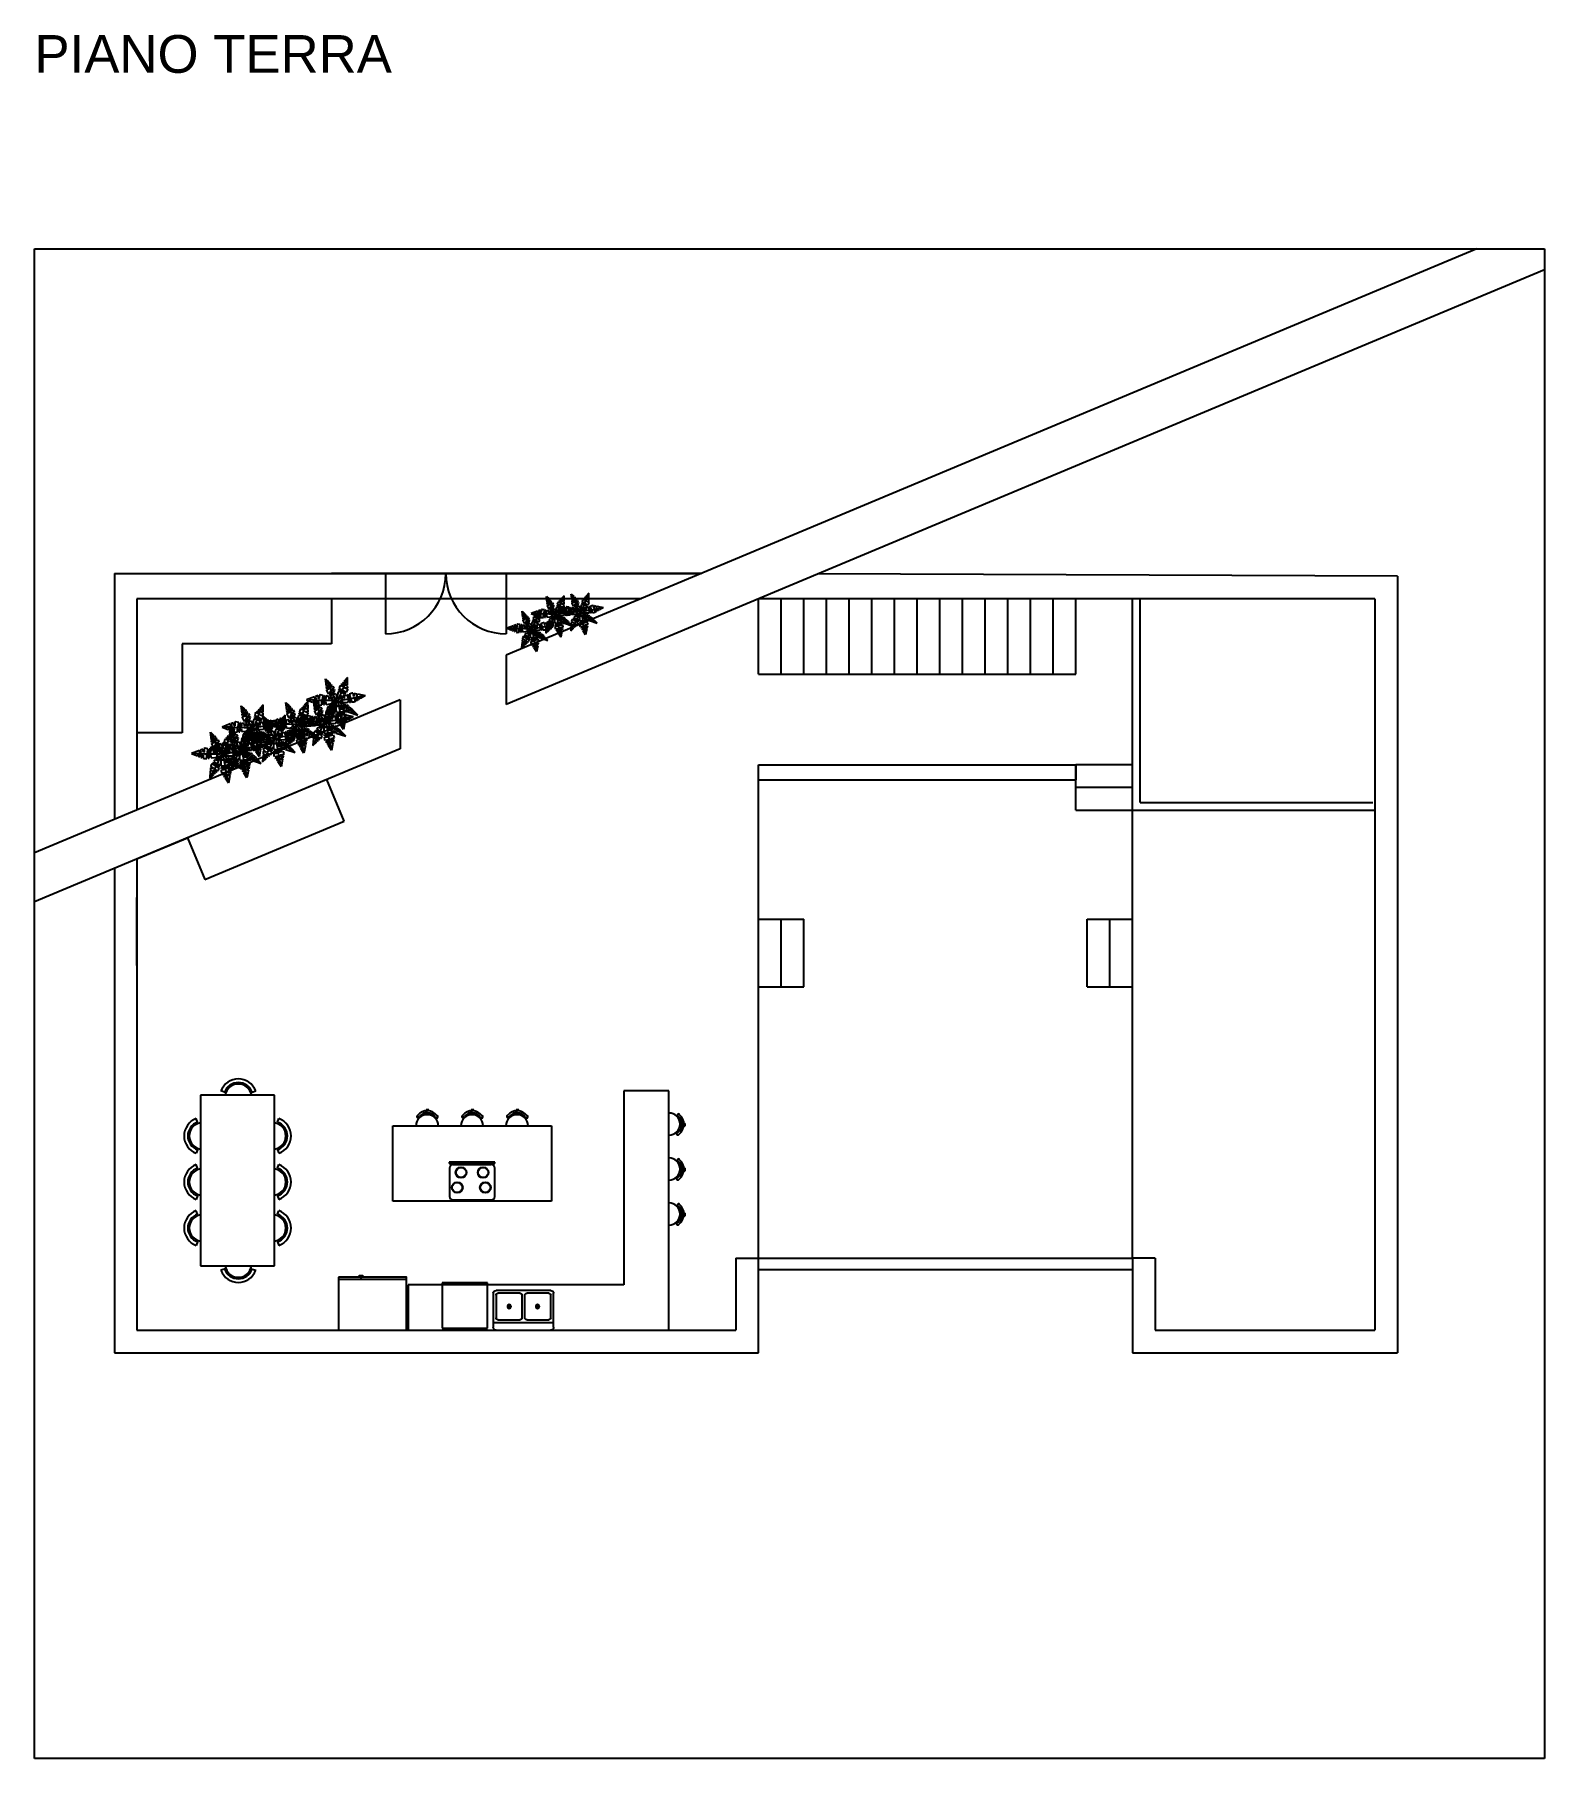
# Model space of a CAD drawing. Header units: millimetres. Extents: x 285 to 2285, y 238 to 2522.
import ezdxf

# ---------------------------------------------------------------- set-up
doc = ezdxf.new("R2010")
doc.units = ezdxf.units.MM
for name, color, linetype in [('ARREDI_attrezzature', 8, 'Continuous'), ('ARREDI_attrezzature - furniture', 175, 'Continuous'), ('MURO', 1, 'Continuous'), ('SERRAMENTI', 3, 'Continuous'), ('vetro', 4, 'Continuous'), ('Wall', 43, 'Continuous')]:
    doc.layers.add(name, color=color, linetype=linetype)
doc.layers.add('PALMA_pianta - trees palm', color=74, linetype='Continuous', lineweight=25)
doc.styles.get("Standard").update_dxf_attribs({"font": 'Arial.ttf'})

msp = doc.modelspace()

# ---------------------------------------------------------------- texts
at = {"insert": (285.4, 2521.6), "char_height": 50, "attachment_point": 1}
msp.add_mtext_dynamic_manual_height_columns('PIANO TERRA', width=1017.121, gutter_width=12.5, heights=[0], dxfattribs=at)

# ---------------------------------------------------------------- blocks, each defined once
blk = doc.blocks.new('DBLSK32T')
for p, q in [((-16, -4), (16, -4)), ((-0.75, -18.5), (-0.75, -6.5)), ((0.75, -6.5), (0.75, -18.5))]:
    blk.add_line(p, q)
for points in [[(-14.5, 0), (14.5, 0)], [(-16, -19.5), (-16, -1.5)], [(-14.5, -18.5), (-14.5, -6.5)], [(-13.5, -5.5), (-1.75, -5.5)], [(1.75, -5.5), (13.5, -5.5)], [(14.5, -6.5), (14.5, -18.5)], [(16, -1.5), (16, -19.5)], [(14.5, -21), (-14.5, -21)], [(-1.75, -19.5), (-13.5, -19.5)], [(13.5, -19.5), (1.75, -19.5)]]:
    blk.add_lwpolyline(points)
for centre, radius in [((-7.5, -12.5), 1), ((-7.5, -12.5), 0.5), ((7.5, -12.5), 1), ((7.5, -12.5), 0.5)]:
    blk.add_circle(centre, radius)
for centre, radius, start, end in [((-14.5, -1.5), 1.5, 90, 180), ((14.5, -1.5), 1.5, 0, 90), ((-13.5, -6.5), 1, 90, 180), ((-1.75, -6.5), 1, 0, 90), ((1.75, -6.5), 1, 90, 180), ((13.5, -6.5), 1, 0, 90), ((-14.5, -19.5), 1.5, 180, 270), ((-13.5, -18.5), 1, 180, 270), ((-1.75, -18.5), 1, 270, 0), ((1.75, -18.5), 1, 180, 270), ((13.5, -18.5), 1, 270, 0), ((14.5, -19.5), 1.5, 270, 0)]:
    blk.add_arc(centre, radius, start, end)
blk = doc.blocks.new('REF36T')
for p, q in [((0, -26.999999), (36, -26.999999)), ((12, -26.999999), (12, -28.999999)), ((11, -27.999999), (11, -28.999999)), ((11, -28.999999), (13, -28.999999)), ((13, -28.999999), (13, -27.999999))]:
    blk.add_line(p, q)
blk.add_lwpolyline([(0, -27.999999), (0, 0), (36, 0), (36, -27.999999)], close=True)

# ---------------------------------------------------------------- linework, layer by layer
for p, q in [((285.4, 2238.3), (2285.4, 2238.3)), ((285.4, 238.3), (285.4, 2238.3)), ((2285.4, 2238.3), (2285.4, 238.3)), ((1244.5, 1674.9), (1244.5, 1774.9)), ((1274.5, 1674.9), (1274.5, 1774.9)), ((1304.5, 1674.9), (1304.5, 1774.9)), ((1334.5, 1674.9), (1334.5, 1774.9)), ((1364.5, 1674.9), (1364.5, 1774.9)), ((1394.5, 1674.9), (1394.5, 1774.9)), ((1424.5, 1674.9), (1424.5, 1774.9)), ((1454.5, 1674.9), (1454.5, 1774.9)), ((1484.5, 1674.9), (1484.5, 1774.9)), ((1514.5, 1674.9), (1514.5, 1774.9)), ((1544.5, 1674.9), (1544.5, 1774.9)), ((1574.5, 1674.9), (1574.5, 1774.9)), ((1574.5, 1674.9), (1574.5, 1774.9)), ((1604.5, 1674.9), (1604.5, 1774.9)), ((1634.5, 1674.9), (1634.5, 1774.9)), ((1664.5, 1674.9), (1664.5, 1774.9)), ((1664.5, 1674.9), (1664.5, 1774.9)), ((1244.5, 1674.9), (1664.5, 1674.9)), ((1244.5, 901), (1244.5, 1554.9)), ((1739.8, 1554.9), (1664.5, 1554.9)), ((1664.5, 1494.9), (1664.5, 1554.9)), ((1739.8, 1494.9), (1739.8, 1554.9)), ((1739.8, 1524.9), (1664.5, 1524.9)), ((1664.5, 1494.9), (1739.8, 1494.9)), ((1739.8, 901), (1739.8, 1494.9)), ((1244.5, 1350.5), (1304.5, 1350.5)), ((1274.5, 1260.5), (1274.5, 1350.5)), ((1304.5, 1260.5), (1304.5, 1350.5)), ((1679.8, 1260.5), (1679.8, 1350.5)), ((1679.8, 1350.5), (1739.8, 1350.5)), ((1709.8, 1260.5), (1709.8, 1350.5)), ((1244.5, 1260.5), (1304.5, 1260.5)), ((1679.8, 1260.5), (1739.8, 1260.5)), ((2285.4, 238.3), (285.4, 238.3)), ((1705.4, 238.3), (1074.4, 238.3))]:
    msp.add_line(p, q)
at = {"layer": 'ARREDI_attrezzature'}
for p, q in [((421.2, 1289), (421.2, 1379)), ((537, 1121), (532.3, 1122.7)), ((538.8, 1120.4), (537, 1121)), ((539.6, 1122.2), (537.7, 1122.9)), ((571.2, 1122.2), (573, 1122.9)), ((571.9, 1120.4), (573.8, 1121)), ((573.8, 1121), (578.4, 1122.7)), ((603.4, 1117), (505.5, 1117)), ((505.5, 1117), (505.5, 890.9)), ((603.4, 890.9), (603.4, 1117)), ((804.4, 1096.4), (804.4, 1097.8)), ((807.7, 1097.8), (804.4, 1097.8)), ((807.7, 1096.3), (807.7, 1097.8)), ((864, 1096.4), (864, 1097.8)), ((867.3, 1097.8), (864, 1097.8)), ((867.3, 1096.3), (867.3, 1097.8)), ((923.5, 1096.4), (923.5, 1097.8)), ((926.8, 1097.8), (923.5, 1097.8)), ((926.8, 1096.3), (926.8, 1097.8)), ((500.3, 1078.9), (499.6, 1080.7)), ((501.4, 1081.5), (499.7, 1086.1)), ((502.1, 1079.7), (501.4, 1081.5)), ((606.8, 1079.7), (607.5, 1081.5)), ((607.5, 1081.5), (609.2, 1086.1)), ((608.6, 1078.9), (609.3, 1080.7)), ((760, 976.6), (760, 1076.6)), ((760, 1076.6), (970, 1076.6)), ((803.9, 1093.7), (804.1, 1091.2)), ((808.4, 1093.5), (808, 1091)), ((850.3, 1076.6), (850.3, 1076.6)), ((863.5, 1093.7), (863.7, 1091.2)), ((868, 1093.5), (867.5, 1091)), ((923, 1093.7), (923.2, 1091.2)), ((927.5, 1093.5), (927.1, 1091)), ((970, 1076.6), (970, 976.6)), ((1142.8, 1075.8), (1140.3, 1076.2)), ((1143, 1080.3), (1140.4, 1080.1)), ((1145.6, 1076.5), (1147.1, 1076.5)), ((1145.7, 1079.8), (1147.1, 1079.8)), ((1147.1, 1076.5), (1147.1, 1079.8)), ((500.3, 1047.3), (499.6, 1045.4)), ((501.4, 1044.7), (499.7, 1040.1)), ((502.1, 1046.5), (501.4, 1044.7)), ((606.8, 1046.5), (607.5, 1044.7)), ((607.5, 1044.7), (609.2, 1040.1)), ((608.6, 1047.3), (609.3, 1045.4)), ((895, 1028.4), (834.6, 1028.4)), ((834.6, 1028.4), (834.6, 1026.8)), ((895, 1026.8), (895, 1028.4)), ((1125.8, 1033.9), (1125.8, 1033.9)), ((500.3, 1017.9), (499.6, 1019.7)), ((501.4, 1020.5), (499.7, 1025.1)), ((502.1, 1018.7), (501.4, 1020.5)), ((606.8, 1018.7), (607.5, 1020.5)), ((607.5, 1020.5), (609.2, 1025.1)), ((608.6, 1017.9), (609.3, 1019.7)), ((834.6, 1026.8), (895, 1026.8)), ((835, 1020.6), (835, 982.9)), ((839.4, 1025.1), (890.5, 1025.1)), ((895, 982.9), (895, 1020.6)), ((1142.8, 1016.3), (1140.3, 1016.7)), ((1143, 1020.8), (1140.4, 1020.5)), ((1145.6, 1016.9), (1147.1, 1016.9)), ((1145.7, 1020.3), (1147.1, 1020.3)), ((1147.1, 1016.9), (1147.1, 1020.3)), ((500.3, 986.3), (499.6, 984.5)), ((501.4, 983.7), (499.7, 979.1)), ((502.1, 985.5), (501.4, 983.7)), ((606.8, 985.5), (607.5, 983.7)), ((607.5, 983.7), (609.2, 979.1)), ((608.6, 986.3), (609.3, 984.5)), ((501.4, 959.5), (499.7, 964.1)), ((502.1, 957.7), (501.4, 959.5)), ((606.8, 957.7), (607.5, 959.5)), ((607.5, 959.5), (609.2, 964.1)), ((970, 976.6), (760, 976.6)), ((839.5, 978.4), (890.5, 978.4)), ((1143, 961.2), (1140.4, 961)), ((1145.7, 960.7), (1147.1, 960.7)), ((1147.1, 957.4), (1147.1, 960.7)), ((500.3, 956.9), (499.6, 958.8)), ((608.6, 956.9), (609.3, 958.8)), ((1142.8, 956.7), (1140.3, 957.1)), ((1145.6, 957.4), (1147.1, 957.4)), ((500.3, 925.3), (499.6, 923.5)), ((501.4, 922.7), (499.7, 918.1)), ((502.1, 924.5), (501.4, 922.7)), ((606.8, 924.5), (607.5, 922.7)), ((607.5, 922.7), (609.2, 918.1)), ((608.6, 925.3), (609.3, 923.5)), ((505.5, 890.9), (603.4, 890.9)), ((537, 886.8), (532.3, 885.1)), ((538.8, 887.5), (537, 886.8)), ((539.6, 885.7), (537.7, 885)), ((571.2, 885.7), (573, 885)), ((571.9, 887.5), (573.8, 886.8)), ((573.8, 886.8), (578.4, 885.1))]:
    msp.add_line(p, q, dxfattribs=at)
for centre, radius in [((850.4, 1014.6), 7.16), ((850.4, 1014.6), 6.66), ((879.6, 1014.6), 7.16), ((879.6, 1014.6), 6.66), ((845.4, 994.8), 7.16), ((845.4, 994.8), 6.66), ((882.6, 994.8), 7.16), ((882.6, 994.8), 6.66)]:
    msp.add_circle(centre, radius, dxfattribs=at)
for centre, radius, start, end in [((555.4, 1114.3), 24.5, 20, 160), ((555.4, 1114.3), 19.6, 20, 160), ((555.4, 1114.3), 17.6, 8.505, 171.495), ((805.6, 1080.2), 16.3, 36.5122, 140.0778), ((865.1, 1080.2), 16.3, 36.5122, 140.0778), ((924.7, 1080.2), 16.3, 36.5122, 140.0778), ((508.1, 1063.1), 24.5, 110, 250), ((508.1, 1063.1), 19.6, 110, 250), ((508.1, 1063.1), 17.6, 98.505, 261.495), ((600.8, 1063.1), 17.6, 278.505, 81.495), ((600.8, 1063.1), 19.6, 290, 70), ((600.8, 1063.1), 24.5, 290, 70), ((805.5, 1076.5), 14.7, 0.014, 179.986), ((793.6, 1089.1), 1.64, 110.7405, 0.7528), ((805.6, 1080.2), 13.7, 36.5122, 138.9658), ((818.2, 1088.3), 1.64, 181.0303, 71.9941), ((865, 1076.6), 14.7, 0, 180), ((853.2, 1089.1), 1.64, 110.7405, 0.7528), ((865.1, 1080.2), 13.7, 36.5122, 138.9658), ((877.8, 1088.3), 1.64, 181.0303, 71.9941), ((924.6, 1076.6), 14.7, 0, 180), ((912.7, 1089.1), 1.64, 110.7405, 0.7528), ((924.7, 1080.2), 13.7, 36.5122, 138.9658), ((937.3, 1088.3), 1.64, 181.0303, 71.9941), ((1125.8, 1078.8), 14.7, 270.014, 89.986), ((1138.4, 1090.6), 1.64, 20.7405, 270.7528), ((1129.4, 1078.7), 13.7, 306.5122, 48.9658), ((1129.4, 1078.7), 16.3, 306.5122, 50.0778), ((1137.6, 1066), 1.64, 91.0303, 341.9941), ((1125.8, 1019.2), 14.7, 270, 90), ((1138.4, 1031), 1.64, 20.7405, 270.7528), ((1129.4, 1019.1), 13.7, 306.5122, 48.9658), ((1129.4, 1019.1), 16.3, 306.5122, 50.0778), ((508.1, 1002.1), 24.5, 110, 250), ((508.1, 1002.1), 19.6, 110, 250), ((508.1, 1002.1), 17.6, 98.505, 261.495), ((600.8, 1002.1), 17.6, 278.505, 81.495), ((600.8, 1002.1), 19.6, 290, 70), ((600.8, 1002.1), 24.5, 290, 70), ((839.5, 1020.6), 4.5, 90, 180), ((890.5, 1020.6), 4.5, 360, 90), ((1137.6, 1006.5), 1.64, 91.0303, 341.9941), ((839.5, 982.9), 4.5, 180, 270), ((890.5, 982.9), 4.5, 270, 0), ((508.1, 941.1), 24.5, 110, 250), ((508.1, 941.1), 19.6, 110, 250), ((600.8, 941.1), 19.6, 290, 70), ((600.8, 941.1), 24.5, 290, 70), ((1125.8, 959.7), 14.7, 270, 90), ((1138.4, 971.5), 1.64, 20.7405, 270.7528), ((1129.4, 959.6), 13.7, 306.5122, 48.9658), ((1129.4, 959.6), 16.3, 306.5122, 50.0778), ((508.1, 941.1), 17.6, 98.505, 261.495), ((600.8, 941.1), 17.6, 278.505, 81.495), ((1137.6, 946.9), 1.64, 91.0303, 341.9941), ((555.4, 893.5), 17.6, 188.505, 351.495), ((555.4, 893.5), 24.5, 200, 340), ((555.4, 893.5), 19.6, 200, 340)]:
    msp.add_arc(centre, radius, start, end, dxfattribs=at)
at = {"layer": 'ARREDI_attrezzature - furniture'}
for p, q in [((1065.8, 1122.8), (1065.8, 865.9)), ((1125.8, 1122.8), (1065.8, 1122.8)), ((1125.8, 805.9), (1125.8, 1122.8)), ((825.5, 868.4), (825.5, 808.4)), ((885.5, 868.4), (825.5, 868.4)), ((885.5, 808.4), (885.5, 868.4)), ((1065.8, 865.9), (780.5, 865.9)), ((780.5, 865.9), (780.5, 805.9)), ((780.5, 805.9), (1125.8, 805.9)), ((825.5, 808.4), (885.5, 808.4))]:
    msp.add_line(p, q, dxfattribs=at)
at = {"layer": 'MURO'}
for p, q in [((2196, 2238.3), (910.2, 1699.9)), ((2285.4, 2210.7), (910.2, 1634.8)), ((910.2, 1699.9), (910.2, 1634.8)), ((769.7, 1641.1), (285.4, 1438.3)), ((769.7, 1641.1), (769.7, 1576)), ((769.7, 1576), (285.4, 1373.2))]:
    msp.add_line(p, q, dxfattribs=at)
at = {"layer": 'PALMA_pianta - trees palm'}
for p, q in [((1019.7, 1782.2), (1015.9, 1778)), ((1019.8, 1774.6), (1019.7, 1782.2)), ((954.7, 1759.4), (950.8, 1755.2)), ((955.5, 1759.9), (952.8, 1758.9)), ((952.8, 1758.9), (953.3, 1756.2)), ((954.8, 1751.8), (954.7, 1759.4)), ((956.1, 1756.4), (955.5, 1759.9)), ((956.9, 1760.4), (956.7, 1756.6)), ((957.8, 1760.7), (956.9, 1760.4)), ((960.8, 1760.1), (957.8, 1760.7)), ((960.4, 1755.6), (960.8, 1760.1)), ((962.3, 1759.8), (961.2, 1755.5)), ((962.2, 1755.4), (962.9, 1759.7)), ((962.9, 1759.7), (962.3, 1759.8)), ((962.9, 1759.7), (962.3, 1759.8)), ((964.1, 1759.4), (963.3, 1755.3)), ((964.5, 1769.9), (963.4, 1777.7)), ((963.4, 1777.7), (966.9, 1774.5)), ((966.8, 1758.9), (964.1, 1759.4)), ((966.1, 1772.5), (964.3, 1776.1)), ((966.2, 1770.5), (964.5, 1769.9)), ((964.6, 1769.1), (966.4, 1769.6)), ((964.7, 1767.1), (964.6, 1769.1)), ((967.1, 1767.7), (964.7, 1767.1)), ((964.8, 1766), (967.2, 1767.2)), ((964.9, 1765.3), (964.8, 1766)), ((967, 1761.2), (964.9, 1765.3)), ((968.6, 1767.6), (966.1, 1772.5)), ((966.9, 1774.5), (966.2, 1773.1)), ((966.2, 1773.1), (966.6, 1772.9)), ((966.4, 1769.6), (966.2, 1770.5)), ((966.6, 1772.9), (967.6, 1773.8)), ((967.2, 1756.1), (966.8, 1758.9)), ((969, 1765.2), (967, 1761.2)), ((967.2, 1767.2), (967.1, 1767.7)), ((968.8, 1772.1), (967.3, 1770.7)), ((967.3, 1770.7), (967.9, 1769.8)), ((967.6, 1773.8), (968.8, 1772.1)), ((967.6, 1760.3), (970.1, 1762.3)), ((967.9, 1760), (967.6, 1760.3)), ((967.9, 1760), (967.6, 1760.3)), ((967.9, 1769.8), (969.5, 1771.5)), ((970.5, 1761.7), (967.9, 1760)), ((968.4, 1759.2), (970.9, 1761)), ((969.1, 1758.4), (968.4, 1759.2)), ((970.1, 1771), (968.5, 1769.1)), ((968.5, 1769.1), (968.8, 1768.7)), ((972.3, 1759.1), (968.6, 1767.6)), ((968.8, 1768.7), (971.1, 1769.8)), ((970.1, 1762.3), (969, 1765.2)), ((969.5, 1771.5), (970.1, 1771)), ((969.5, 1771.5), (970.1, 1771)), ((972.3, 1767.4), (970, 1766.3)), ((970, 1766.3), (970.2, 1765.7)), ((970.2, 1765.7), (972.7, 1766.3)), ((970.9, 1761), (970.5, 1761.7)), ((971.1, 1769.8), (971.7, 1769.3)), ((972.9, 1765.6), (971.5, 1762.4)), ((971.5, 1762.4), (971.9, 1761.4)), ((971.7, 1769.3), (972.3, 1767.4)), ((971.9, 1761.4), (974.2, 1761.9)), ((973.5, 1756.7), (972.3, 1759.1)), ((972.7, 1766.3), (972.9, 1765.6)), ((972.7, 1766.3), (972.9, 1765.6)), ((974.2, 1761.9), (975.2, 1759.1)), ((975.2, 1759.1), (975.5, 1757.7)), ((976, 1760.2), (975.9, 1758.5)), ((976.9, 1763.7), (976, 1760.2)), ((984.7, 1761.8), (976.4, 1758.7)), ((979.7, 1763.3), (976.9, 1763.7)), ((977.5, 1766.2), (977.3, 1765.3)), ((977.5, 1766.2), (977.3, 1765.3)), ((977.3, 1765.3), (980.1, 1764.5)), ((977.4, 1755.4), (979.4, 1760.6)), ((980.6, 1765.7), (977.5, 1766.2)), ((978.4, 1769.8), (977.9, 1767.5)), ((977.9, 1767.5), (980.7, 1766.4)), ((979.1, 1770.5), (978.4, 1769.8)), ((981.8, 1769.4), (979.1, 1770.5)), ((979.4, 1760.6), (982.3, 1768.1)), ((980.1, 1764.5), (979.7, 1763.3)), ((980.5, 1772), (980, 1771.4)), ((980.5, 1772), (980, 1771.4)), ((980, 1771.4), (982.3, 1769.9)), ((980.3, 1759.2), (980.5, 1759.6)), ((982.2, 1758.1), (980.3, 1759.2)), ((982.9, 1770.9), (980.5, 1772)), ((980.5, 1759.6), (982.8, 1759.1)), ((980.7, 1766.4), (980.6, 1765.7)), ((980.9, 1758.8), (982.2, 1759.3)), ((981, 1763), (981.4, 1763.8)), ((984, 1761.1), (981, 1763)), ((982.2, 1773.8), (981.3, 1772.9)), ((981.3, 1772.9), (983.2, 1771.3)), ((981.4, 1763.8), (984.6, 1762)), ((981.7, 1764.6), (982.1, 1765.2)), ((984.9, 1762.5), (981.7, 1764.6)), ((982.3, 1769.9), (981.8, 1769.4)), ((982.1, 1765.2), (985.5, 1763.5)), ((983.5, 1772.9), (982.2, 1773.8)), ((982.2, 1759.3), (983, 1757)), ((982.3, 1768.1), (984.2, 1772.4)), ((982.8, 1759.1), (984, 1761.1)), ((986.8, 1778.8), (982.9, 1774.6)), ((982.9, 1774.6), (983.9, 1773.1)), ((983.2, 1771.3), (982.9, 1770.9)), ((983.9, 1773.1), (983.5, 1772.9)), ((983.5, 1759.8), (985.8, 1760.7)), ((983.5, 1757.2), (983.5, 1759.8)), ((983.9, 1767.8), (984, 1768.3)), ((986.9, 1766.6), (983.9, 1767.8)), ((984, 1768.3), (986.9, 1767.9)), ((984.2, 1772.4), (985.9, 1776.9)), ((984.6, 1771.3), (986.9, 1771.3)), ((984.6, 1770.7), (984.6, 1771.3)), ((986.9, 1770.3), (984.6, 1770.7)), ((984.6, 1762), (984.9, 1762.5)), ((984.6, 1762), (984.9, 1762.5)), ((985.6, 1759.3), (984.7, 1761.8)), ((985.5, 1763.5), (986.9, 1765.8)), ((986.2, 1759.5), (985.6, 1759.3)), ((988.4, 1763.2), (985.8, 1762.2)), ((985.8, 1762.2), (986.2, 1759.5)), ((985.8, 1760.7), (987.2, 1757)), ((986.9, 1771.3), (986.8, 1778.8)), ((986.9, 1767.9), (986.9, 1770.3)), ((986.9, 1765.8), (986.9, 1766.6)), ((986.9, 1761.1), (987.5, 1761.3)), ((986.9, 1761.1), (987.5, 1761.3)), ((988.2, 1757.3), (986.9, 1761.1)), ((987.5, 1761.3), (989.1, 1757.5)), ((989.1, 1759.8), (988.4, 1763.2)), ((988.8, 1761.8), (991.5, 1762.8)), ((989.8, 1757.7), (988.8, 1761.8)), ((989.7, 1760), (989.1, 1759.8)), ((989.8, 1763.8), (989.7, 1760)), ((990.7, 1764.1), (989.8, 1763.8)), ((993.8, 1763.5), (990.7, 1764.1)), ((991.5, 1762.8), (992.4, 1762.7)), ((992.4, 1762.7), (993, 1759.2)), ((993, 1759.2), (993.6, 1759.1)), ((993.3, 1758.9), (993.8, 1763.5)), ((994.1, 1758.8), (993.3, 1758.9)), ((993.6, 1759.1), (993.7, 1762.4)), ((993.7, 1762.4), (996.3, 1761.9)), ((995.2, 1763.2), (994.1, 1758.8)), ((995.8, 1763), (995.2, 1763.2)), ((995.8, 1763), (995.2, 1763.2)), ((995.2, 1758.8), (995.8, 1763)), ((996.2, 1758.6), (995.2, 1758.8)), ((997.1, 1762.8), (996.2, 1758.6)), ((997.4, 1773.2), (996.3, 1781)), ((996.3, 1781), (999.9, 1777.8)), ((996.3, 1761.9), (996.3, 1759.3)), ((996.3, 1759.3), (996.9, 1759.1)), ((996.9, 1759.1), (997.4, 1761.6)), ((999.7, 1762.2), (997.1, 1762.8)), ((999, 1775.9), (997.2, 1779.5)), ((999.2, 1773.9), (997.4, 1773.2)), ((997.4, 1761.6), (1005.5, 1760)), ((997.5, 1772.4), (999.4, 1773)), ((997.7, 1770.4), (997.5, 1772.4)), ((1000.1, 1771), (997.7, 1770.4)), ((997.8, 1769.3), (1000.2, 1770.6)), ((997.8, 1768.7), (997.8, 1769.3)), ((999.9, 1764.5), (997.8, 1768.7)), ((998.1, 1758.5), (1003.2, 1759.4)), ((1001.5, 1771), (999, 1775.9)), ((999.9, 1777.8), (999.2, 1776.5)), ((999.2, 1776.5), (999.5, 1776.3)), ((999.4, 1773), (999.2, 1773.9)), ((999.5, 1776.3), (1000.6, 1777.2)), ((1000.1, 1759.5), (999.7, 1762.2)), ((1001.9, 1768.5), (999.9, 1764.5)), ((1000.2, 1770.6), (1000.1, 1771)), ((1000.7, 1759.4), (1000.1, 1759.5)), ((1005.5, 1760), (1000.2, 1756.7)), ((1001.7, 1775.5), (1000.3, 1774)), ((1000.3, 1774), (1000.8, 1773.2)), ((1000.6, 1777.2), (1001.7, 1775.5)), ((1000.6, 1763.7), (1003.1, 1765.7)), ((1000.8, 1763.3), (1000.6, 1763.7)), ((1000.8, 1763.3), (1000.6, 1763.7)), ((1001.1, 1762), (1000.7, 1759.4)), ((1000.8, 1773.2), (1002.5, 1774.8)), ((1003.4, 1765), (1000.8, 1763.3)), ((1002.5, 1761.6), (1001.1, 1762)), ((1003, 1774.4), (1001.4, 1772.5)), ((1001.4, 1772.5), (1001.8, 1772.1)), ((1001.4, 1762.6), (1003.8, 1764.4)), ((1002, 1761.8), (1001.4, 1762.6)), ((1005.3, 1762.5), (1001.5, 1771)), ((1001.8, 1772.1), (1004, 1773.2)), ((1003.1, 1765.7), (1001.9, 1768.5)), ((1002.5, 1774.8), (1003, 1774.4)), ((1002.5, 1774.8), (1003, 1774.4)), ((1002.5, 1761.6), (1002.7, 1758.8)), ((1004.5, 1761.6), (1002.5, 1761.1)), ((1002.7, 1758.8), (1003.4, 1758.8)), ((1005.3, 1770.8), (1003, 1769.7)), ((1003, 1769.7), (1003.1, 1769)), ((1003.1, 1769), (1005.6, 1769.7)), ((1003.1, 1760.3), (1003.8, 1760.7)), ((1003.6, 1759.6), (1003.1, 1760.3)), ((1003.8, 1764.4), (1003.4, 1765)), ((1003.4, 1758.8), (1003.9, 1761.1)), ((1007.2, 1759.8), (1003.9, 1761.1)), ((1004, 1773.2), (1004.6, 1772.6)), ((1004.2, 1761), (1004.7, 1761.3)), ((1005.9, 1769), (1004.4, 1765.7)), ((1004.4, 1765.7), (1004.9, 1764.8)), ((1004.7, 1761.3), (1004.5, 1761.6)), ((1004.6, 1772.6), (1005.3, 1770.8)), ((1004.9, 1764.8), (1007.2, 1765.3)), ((1006.5, 1760.1), (1005.3, 1762.5)), ((1005.6, 1769.7), (1005.9, 1769)), ((1005.6, 1769.7), (1005.9, 1769)), ((1007.2, 1765.3), (1008.1, 1762.5)), ((1007.2, 1760.4), (1008.4, 1761.1)), ((1007.4, 1760), (1007.2, 1760.4)), ((1008.8, 1756.8), (1007.2, 1759.8)), ((1008.6, 1760), (1007.4, 1760)), ((1008.1, 1762.5), (1008.4, 1761.1)), ((1008.7, 1760.6), (1008.5, 1758.8)), ((1008.5, 1758.8), (1008.8, 1756.8)), ((1008.7, 1760.6), (1010.2, 1760.7)), ((1009, 1763.6), (1008.8, 1761.9)), ((1010.4, 1761.3), (1008.8, 1761.9)), ((1009.9, 1767.1), (1009, 1763.6)), ((1009.7, 1758), (1010.4, 1758.8)), ((1012.6, 1766.7), (1009.9, 1767.1)), ((1010.2, 1760.7), (1010.4, 1761.3)), ((1010.5, 1769.5), (1010.3, 1768.7)), ((1010.5, 1769.5), (1010.3, 1768.7)), ((1010.3, 1768.7), (1013, 1767.8)), ((1010.4, 1758.8), (1012.4, 1763.9)), ((1013.5, 1769), (1010.5, 1769.5)), ((1011.4, 1773.1), (1010.8, 1770.8)), ((1010.8, 1770.8), (1013.6, 1769.8)), ((1012, 1773.8), (1011.4, 1773.1)), ((1011.7, 1757.2), (1013.6, 1759.5)), ((1014.8, 1772.8), (1012, 1773.8)), ((1012.2, 1761.1), (1012, 1760.5)), ((1012, 1760.5), (1013.6, 1759.5)), ((1014.5, 1760.4), (1012.2, 1761.1)), ((1012.4, 1763.9), (1015.2, 1771.5)), ((1013, 1767.8), (1012.6, 1766.7)), ((1012.7, 1758.4), (1017.2, 1759.2)), ((1013.5, 1775.4), (1012.9, 1774.8)), ((1013.5, 1775.4), (1012.9, 1774.8)), ((1012.9, 1774.8), (1015.2, 1773.3)), ((1013.4, 1759.6), (1012.9, 1760.9)), ((1013.2, 1762.6), (1013.4, 1763)), ((1015.1, 1761.5), (1013.2, 1762.6)), ((1013.4, 1763), (1015.8, 1762.5)), ((1015.8, 1774.2), (1013.5, 1775.4)), ((1013.6, 1769.8), (1013.5, 1769)), ((1014.1, 1759.6), (1013.5, 1759.5)), ((1013.9, 1766.4), (1014.3, 1767.1)), ((1017, 1764.5), (1013.9, 1766.4)), ((1013.9, 1762.2), (1015.2, 1762.7)), ((1014, 1760.5), (1014.1, 1759.6)), ((1015.1, 1777.2), (1014.3, 1776.3)), ((1014.3, 1776.3), (1016.2, 1774.7)), ((1014.3, 1767.1), (1017.5, 1765.4)), ((1014.5, 1760.4), (1015.1, 1761.5)), ((1014.7, 1768), (1015, 1768.6)), ((1017.8, 1765.8), (1014.7, 1768)), ((1015.2, 1773.3), (1014.8, 1772.8)), ((1015, 1768.6), (1018.5, 1766.9)), ((1016.4, 1776.2), (1015.1, 1777.2)), ((1015.2, 1771.5), (1017.1, 1775.8)), ((1015.2, 1762.7), (1015.9, 1760.4)), ((1016.2, 1774.7), (1015.8, 1774.2)), ((1015.8, 1762.5), (1017, 1764.5)), ((1015.9, 1778), (1016.8, 1776.5)), ((1015.9, 1760.4), (1016.4, 1760.5)), ((1016.8, 1776.5), (1016.4, 1776.2)), ((1016.4, 1763.2), (1018.8, 1764.1)), ((1016.4, 1760.5), (1016.4, 1763.2)), ((1016.9, 1771.2), (1016.9, 1771.7)), ((1016.9, 1771.7), (1019.8, 1771.3)), ((1019.9, 1770), (1016.9, 1771.2)), ((1017.1, 1775.8), (1018.8, 1780.2)), ((1017.2, 1759.2), (1026, 1760.7)), ((1017.5, 1774.7), (1019.8, 1774.6)), ((1017.5, 1774.1), (1017.5, 1774.7)), ((1019.8, 1773.6), (1017.5, 1774.1)), ((1017.5, 1765.4), (1017.8, 1765.8)), ((1017.5, 1765.4), (1017.8, 1765.8)), ((1018.5, 1766.9), (1019.9, 1769.2)), ((1018.8, 1764.1), (1020.2, 1760.3)), ((1019.8, 1771.3), (1019.8, 1773.6)), ((1019.9, 1769.2), (1019.9, 1770)), ((1019.9, 1764.5), (1020.4, 1764.7)), ((1019.9, 1764.5), (1020.4, 1764.7)), ((1021.1, 1760.6), (1019.9, 1764.5)), ((1020.3, 1758.9), (1020.1, 1755.8)), ((1020.2, 1760.3), (1021.1, 1760.6)), ((1021.6, 1759.1), (1020.3, 1758.9)), ((1020.4, 1764.7), (1022.1, 1760.8)), ((1021.9, 1755.9), (1021.6, 1759.1)), ((1021.7, 1765.2), (1024.4, 1766.2)), ((1022.8, 1761.1), (1021.7, 1765.2)), ((1022.1, 1760.8), (1022.8, 1761.1)), ((1023, 1759.4), (1022.9, 1756)), ((1023.8, 1759.3), (1023, 1759.4)), ((1024.4, 1756.1), (1023.8, 1759.3)), ((1024.4, 1766.2), (1025.3, 1766)), ((1025.3, 1766), (1026, 1762.5)), ((1026, 1762.5), (1026.6, 1762.5)), ((1026, 1760.7), (1031, 1761.8)), ((1026.6, 1762.5), (1026.7, 1765.7)), ((1026.7, 1765.7), (1029.3, 1765.2)), ((1028, 1760.3), (1027.3, 1760)), ((1027.3, 1760), (1027.8, 1756.8)), ((1029.1, 1757.5), (1028, 1760.3)), ((1029.7, 1761.1), (1029.1, 1760.8)), ((1029.1, 1760.8), (1029.8, 1758)), ((1029.3, 1765.2), (1029.3, 1762.7)), ((1029.3, 1762.7), (1029.9, 1762.5)), ((1031, 1758.7), (1029.7, 1761.1)), ((1029.9, 1762.5), (1030.3, 1765)), ((1030.3, 1765), (1038.5, 1763.3)), ((1031, 1761.8), (1036.2, 1762.8)), ((1032.1, 1759.4), (1031, 1758.7)), ((1031.7, 1761.4), (1031.4, 1761)), ((1031.4, 1761), (1032.1, 1759.4)), ((1033.2, 1760), (1031.7, 1761.4)), ((1038.5, 1763.3), (1033.2, 1760)), ((919.7, 1739), (911.3, 1735.9)), ((920.5, 1736.5), (919.7, 1739)), ((921.2, 1736.7), (920.5, 1736.5)), ((923.4, 1740.4), (920.7, 1739.4)), ((920.7, 1739.4), (921.2, 1736.7)), ((924, 1737), (923.4, 1740.4)), ((924.7, 1737.1), (924, 1737)), ((924.8, 1740.9), (924.7, 1737.1)), ((925.7, 1741.3), (924.8, 1740.9)), ((928.7, 1740.6), (925.7, 1741.3)), ((928.3, 1736.1), (928.7, 1740.6)), ((929.1, 1736), (928.3, 1736.1)), ((930.2, 1740.3), (929.1, 1736)), ((930.1, 1736), (930.8, 1740.2)), ((931.2, 1735.8), (930.1, 1736)), ((930.8, 1740.2), (930.2, 1740.3)), ((930.8, 1740.2), (930.2, 1740.3)), ((932, 1740), (931.2, 1735.8)), ((932.4, 1750.4), (931.3, 1758.2)), ((931.3, 1758.2), (934.8, 1755)), ((934.7, 1739.4), (932, 1740)), ((934, 1753), (932.2, 1756.6)), ((934.1, 1751.1), (932.4, 1750.4)), ((932.5, 1749.6), (934.4, 1750.1)), ((932.6, 1747.6), (932.5, 1749.6)), ((935, 1748.2), (932.6, 1747.6)), ((932.7, 1746.5), (935.1, 1747.8)), ((932.8, 1745.8), (932.7, 1746.5)), ((934.9, 1741.7), (932.8, 1745.8)), ((936.5, 1748.1), (934, 1753)), ((934.4, 1750.1), (934.1, 1751.1)), ((934.8, 1755), (934.2, 1753.7)), ((934.2, 1753.7), (934.5, 1753.5)), ((934.5, 1753.5), (935.5, 1754.4)), ((935.1, 1736.6), (934.7, 1739.4)), ((936.9, 1745.7), (934.9, 1741.7)), ((935.1, 1747.8), (935, 1748.2)), ((935.6, 1736.5), (935.1, 1736.6)), ((936.7, 1752.7), (935.2, 1751.2)), ((935.2, 1751.2), (935.8, 1750.4)), ((935.5, 1754.4), (936.7, 1752.7)), ((935.6, 1740.9), (938, 1742.9)), ((935.8, 1740.5), (935.6, 1740.9)), ((935.8, 1740.5), (935.6, 1740.9)), ((936, 1739.1), (935.6, 1736.5)), ((935.8, 1750.4), (937.5, 1752)), ((938.4, 1742.2), (935.8, 1740.5)), ((937.5, 1738.8), (936, 1739.1)), ((938, 1751.5), (936.4, 1749.7)), ((936.4, 1749.7), (936.8, 1749.2)), ((936.4, 1739.8), (938.8, 1741.6)), ((937, 1738.9), (936.4, 1739.8)), ((940.3, 1739.7), (936.5, 1748.1)), ((936.8, 1749.2), (939, 1750.3)), ((938, 1742.9), (936.9, 1745.7)), ((937.5, 1752), (938, 1751.5)), ((937.5, 1752), (938, 1751.5)), ((937.5, 1738.8), (937.7, 1736)), ((939.4, 1738.8), (937.5, 1738.2)), ((937.7, 1736), (938.4, 1736)), ((940.2, 1747.9), (938, 1746.8)), ((938, 1746.8), (938.1, 1746.2)), ((938.1, 1746.2), (940.6, 1746.8)), ((938.1, 1737.4), (938.8, 1737.9)), ((938.6, 1736.8), (938.1, 1737.4)), ((938.8, 1741.6), (938.4, 1742.2)), ((938.4, 1736), (938.9, 1738.3)), ((942.1, 1737), (938.9, 1738.3)), ((939, 1750.3), (939.6, 1749.8)), ((939.2, 1738.2), (939.7, 1738.5)), ((940.8, 1746.1), (939.4, 1742.9)), ((939.4, 1742.9), (939.8, 1742)), ((939.7, 1738.5), (939.4, 1738.8)), ((939.6, 1749.8), (940.2, 1747.9)), ((939.8, 1742), (942.1, 1742.5)), ((941.4, 1737.3), (940.3, 1739.7)), ((940.6, 1746.8), (940.8, 1746.1)), ((940.6, 1746.8), (940.8, 1746.1)), ((942.1, 1742.5), (943.1, 1739.7)), ((942.1, 1737.6), (943.4, 1738.3)), ((942.3, 1737.2), (942.1, 1737.6)), ((943.8, 1734), (942.1, 1737)), ((943.6, 1737.2), (942.3, 1737.2)), ((943.1, 1739.7), (943.4, 1738.3)), ((951.8, 1758.5), (943.4, 1755.3)), ((943.4, 1755.3), (949.6, 1752.8)), ((943.6, 1737.8), (943.5, 1735.9)), ((943.5, 1735.9), (943.8, 1734)), ((943.6, 1737.8), (945.1, 1737.9)), ((943.9, 1740.8), (943.8, 1739.1)), ((945.3, 1738.5), (943.8, 1739.1)), ((944.8, 1744.2), (943.9, 1740.8)), ((944.7, 1735.2), (945.3, 1736)), ((947.6, 1743.9), (944.8, 1744.2)), ((945.1, 1737.9), (945.3, 1738.5)), ((945.4, 1746.7), (945.2, 1745.8)), ((945.4, 1746.7), (945.2, 1745.8)), ((945.2, 1745.8), (948, 1745)), ((945.3, 1736), (947.3, 1741.1)), ((948.5, 1746.2), (945.4, 1746.7)), ((946.4, 1750.3), (945.8, 1748)), ((945.8, 1748), (948.6, 1747)), ((951.6, 1755), (945.9, 1755.2)), ((947, 1751), (946.4, 1750.3)), ((946.7, 1734.4), (948.6, 1736.6)), ((947.1, 1738.3), (946.9, 1737.7)), ((946.9, 1737.7), (948.6, 1736.6)), ((949.7, 1749.9), (947, 1751)), ((949.4, 1737.6), (947.1, 1738.3)), ((947.3, 1741.1), (950.2, 1748.7)), ((948, 1745), (947.6, 1743.9)), ((947.6, 1735.5), (952.2, 1736.4)), ((948.4, 1752.6), (947.9, 1752)), ((948.4, 1752.6), (947.9, 1752)), ((947.9, 1752), (950.2, 1750.5)), ((948.4, 1736.8), (947.9, 1738)), ((948.2, 1739.7), (948.4, 1740.2)), ((950.1, 1738.7), (948.2, 1739.7)), ((950.8, 1751.4), (948.4, 1752.6)), ((948.4, 1740.2), (950.7, 1739.7)), ((949.1, 1736.7), (948.4, 1736.7)), ((948.6, 1747), (948.5, 1746.2)), ((948.8, 1739.4), (950.2, 1739.9)), ((948.9, 1743.5), (949.3, 1744.3)), ((951.9, 1741.6), (948.9, 1743.5)), ((949, 1737.7), (949.1, 1736.7)), ((950.1, 1754.4), (949.3, 1753.5)), ((949.3, 1753.5), (951.1, 1751.9)), ((949.3, 1744.3), (952.5, 1742.6)), ((949.4, 1737.6), (950.1, 1738.7)), ((949.6, 1752.8), (950.9, 1754.4)), ((949.6, 1745.1), (950, 1745.8)), ((952.8, 1743), (949.6, 1745.1)), ((950.2, 1750.5), (949.7, 1749.9)), ((950, 1745.8), (953.4, 1744.1)), ((951.4, 1753.4), (950.1, 1754.4)), ((950.2, 1748.7), (952.1, 1753)), ((950.2, 1739.9), (950.9, 1737.5)), ((950.7, 1739.7), (951.9, 1741.6)), ((950.8, 1755.2), (951.8, 1753.7)), ((951.3, 1754.1), (950.8, 1752.3)), ((950.8, 1752.3), (952.1, 1751.7)), ((951.1, 1751.9), (950.8, 1751.4)), ((950.9, 1754.4), (951.3, 1754.1)), ((950.9, 1737.5), (951.4, 1737.7)), ((951.8, 1753.7), (951.4, 1753.4)), ((951.4, 1740.3), (953.7, 1741.2)), ((951.4, 1737.7), (951.4, 1740.3)), ((957, 1754.7), (951.6, 1755)), ((952.6, 1755.9), (951.8, 1758.5)), ((951.8, 1748.3), (951.9, 1748.9)), ((954.8, 1747.1), (951.8, 1748.3)), ((951.9, 1748.9), (954.8, 1748.4)), ((952.1, 1753), (953.8, 1757.4)), ((952.1, 1751.7), (953.1, 1754.4)), ((952.2, 1736.4), (961, 1737.9)), ((952.5, 1751.8), (954.8, 1751.8)), ((952.5, 1751.3), (952.5, 1751.8)), ((954.8, 1750.8), (952.5, 1751.3)), ((952.5, 1742.6), (952.8, 1743)), ((952.5, 1742.6), (952.8, 1743)), ((953.3, 1756.2), (952.6, 1755.9)), ((953.1, 1754.4), (953.8, 1754.2)), ((953.8, 1754.2), (953.4, 1751.1)), ((953.4, 1751.1), (954.3, 1750.8)), ((953.4, 1751.1), (954.3, 1750.8)), ((953.4, 1744.1), (954.8, 1746.3)), ((953.7, 1741.2), (955.1, 1737.5)), ((954.3, 1750.8), (955, 1753.9)), ((954.8, 1748.4), (954.8, 1750.8)), ((954.8, 1746.3), (954.8, 1747.1)), ((954.8, 1741.7), (955.4, 1741.8)), ((954.8, 1741.7), (955.4, 1741.8)), ((956.1, 1737.8), (954.8, 1741.7)), ((955, 1753.9), (955.8, 1753.7)), ((955.2, 1736.1), (955, 1733)), ((955.1, 1737.5), (956.1, 1737.8)), ((956.6, 1736.3), (955.2, 1736.1)), ((955.4, 1741.8), (957, 1738)), ((955.8, 1753.7), (955.8, 1750.2)), ((955.8, 1750.2), (956.8, 1749.8)), ((956.7, 1756.6), (956.1, 1756.4)), ((956.9, 1733.1), (956.6, 1736.3)), ((956.7, 1742.3), (959.4, 1743.4)), ((957.8, 1738.2), (956.7, 1742.3)), ((956.8, 1749.8), (959.5, 1750)), ((966.6, 1754.5), (957, 1754.7)), ((957, 1738), (957.8, 1738.2)), ((957.9, 1736.6), (957.8, 1733.2)), ((958.8, 1736.5), (957.9, 1736.6)), ((959.3, 1733.2), (958.8, 1736.5)), ((959.4, 1743.4), (960.3, 1743.2)), ((959.5, 1750), (959.6, 1753.6)), ((959.6, 1753.6), (960.4, 1753.8)), ((960.3, 1743.2), (961, 1739.7)), ((961.2, 1755.5), (960.4, 1755.6)), ((960.4, 1753.8), (961.1, 1750.2)), ((961, 1739.7), (961.5, 1739.7)), ((961, 1737.9), (966, 1739)), ((961.1, 1750.2), (962.2, 1750.3)), ((961.1, 1750.2), (962.2, 1750.3)), ((961.5, 1739.7), (961.7, 1742.9)), ((961.7, 1742.9), (964.2, 1742.4)), ((962.2, 1750.3), (962, 1753.7)), ((962, 1753.7), (963.4, 1753.7)), ((963.3, 1755.3), (962.2, 1755.4)), ((962.9, 1737.5), (962.2, 1737.1)), ((962.2, 1737.1), (962.8, 1733.9)), ((963.3, 1736.7), (962.7, 1729.2)), ((964, 1734.7), (962.9, 1737.5)), ((965.6, 1736.5), (963.3, 1736.7)), ((963.4, 1753.7), (964.1, 1750.5)), ((963.6, 1740.1), (963.4, 1737.7)), ((963.4, 1737.7), (965.6, 1737.1)), ((966.4, 1739.4), (963.6, 1740.1)), ((965.3, 1744.3), (963.7, 1742.2)), ((963.7, 1742.2), (963.7, 1741.4)), ((963.7, 1741.4), (966.5, 1739.9)), ((964.6, 1738.2), (964, 1737.9)), ((964, 1737.9), (964.8, 1735.2)), ((964.1, 1750.5), (968.3, 1750.9)), ((964.2, 1742.4), (964.2, 1739.8)), ((964.2, 1739.8), (964.8, 1739.7)), ((966, 1735.9), (964.6, 1738.2)), ((964.8, 1739.7), (965.3, 1742.2)), ((968.6, 1742.3), (965.3, 1744.3)), ((965.3, 1742.2), (973.5, 1740.5)), ((965.6, 1737.1), (965.6, 1736.5)), ((968.1, 1739.4), (965.9, 1735.3)), ((966, 1739), (971.2, 1740)), ((967.1, 1736.6), (966, 1735.9)), ((966.4, 1745.7), (966.1, 1745.3)), ((966.4, 1745.7), (966.1, 1745.3)), ((966.1, 1745.3), (969, 1742.9)), ((966.7, 1738.6), (966.3, 1738.2)), ((966.3, 1738.2), (967.1, 1736.6)), ((969.4, 1743.7), (966.4, 1745.7)), ((966.5, 1739.9), (966.4, 1739.4)), ((973, 1754.4), (966.6, 1754.5)), ((968.1, 1737.2), (966.7, 1738.6)), ((966.9, 1736.3), (967.3, 1736.8)), ((968.6, 1734.6), (966.9, 1736.3)), ((968.4, 1748.4), (967, 1746.6)), ((967, 1746.6), (969.9, 1744.4)), ((967.7, 1756), (967.2, 1756.1)), ((967.3, 1736.8), (969.5, 1735.4)), ((968.1, 1758.6), (967.7, 1756)), ((968, 1737.6), (968.5, 1738.1)), ((970.1, 1735.9), (968, 1737.6)), ((969.6, 1758.3), (968.1, 1758.6)), ((971.7, 1746.7), (968.1, 1739.4)), ((973.5, 1740.5), (968.1, 1737.2)), ((968.3, 1750.9), (970.2, 1751.4)), ((970.7, 1747.7), (968.4, 1748.4)), ((968.5, 1738.1), (971.1, 1736.8)), ((969, 1742.9), (968.6, 1742.3)), ((969.9, 1750.4), (969.1, 1749.4)), ((969.1, 1749.4), (971, 1748.1)), ((969.9, 1744.4), (969.4, 1743.7)), ((969.5, 1735.4), (970.1, 1735.9)), ((969.5, 1735.4), (970.1, 1735.9)), ((969.6, 1758.3), (969.8, 1755.5)), ((971.5, 1758.3), (969.6, 1757.7)), ((969.8, 1755.5), (970.5, 1755.5)), ((969.9, 1750.4), (972.1, 1749.5)), ((969.9, 1741), (970, 1741.7)), ((972.6, 1739.7), (969.9, 1741)), ((970, 1741.7), (973, 1741)), ((970.2, 1756.9), (970.9, 1757.4)), ((970.7, 1756.3), (970.2, 1756.9)), ((970.3, 1753.4), (970.2, 1751.4)), ((971, 1753.4), (970.3, 1753.4)), ((970.5, 1755.5), (971, 1757.7)), ((971, 1748.1), (970.7, 1747.7)), ((970.7, 1742.8), (971.2, 1743.9)), ((973.3, 1741.8), (970.7, 1742.8)), ((971.6, 1752), (970.8, 1751.2)), ((972.4, 1750), (970.8, 1751.2)), ((974.2, 1756.5), (971, 1757.7)), ((971.7, 1751.8), (971, 1753.4)), ((971.1, 1736.8), (971.8, 1737.4)), ((971.2, 1743.9), (973.9, 1743.4)), ((971.3, 1757.6), (971.7, 1757.9)), ((971.7, 1757.9), (971.5, 1758.3)), ((971.7, 1751.8), (973.8, 1752.3)), ((974.1, 1751.6), (971.7, 1746.7)), ((971.8, 1737.4), (972.6, 1739.7)), ((972.1, 1749.5), (972.4, 1750)), ((974.1, 1754), (973, 1754.4)), ((973, 1741), (973.3, 1741.8)), ((973, 1741), (973.3, 1741.8)), ((973.8, 1752.3), (975.9, 1753.4)), ((974.1, 1749.7), (973.9, 1749.1)), ((973.9, 1749.1), (975.4, 1748.4)), ((973.9, 1743.4), (974.7, 1745.6)), ((974.8, 1752.3), (974.1, 1751.6)), ((975, 1749.7), (974.1, 1749.7)), ((974.2, 1757.1), (975.5, 1757.7)), ((974.4, 1756.6), (974.2, 1757.1)), ((975.9, 1753.4), (974.2, 1756.5)), ((975.7, 1756.6), (974.4, 1756.6)), ((974.7, 1746.1), (974.8, 1747.9)), ((974.9, 1742.2), (974.7, 1746.1)), ((976.6, 1748.3), (974.8, 1747.9)), ((974.9, 1749.4), (975.1, 1751.4)), ((974.9, 1749.4), (976.5, 1749)), ((978, 1742), (974.9, 1742.2)), ((975, 1740.4), (978.1, 1740.7)), ((975.1, 1739.4), (975, 1740.4)), ((975.1, 1739.4), (975, 1740.4)), ((975.1, 1751.4), (975.9, 1753.4)), ((978.5, 1739.3), (975.1, 1739.4)), ((975.1, 1737.9), (978.4, 1738.5)), ((975.3, 1735.3), (975.1, 1737.9)), ((975.3, 1748), (975.4, 1748.4)), ((975.7, 1757.2), (975.5, 1755.4)), ((975.5, 1755.4), (975.9, 1753.4)), ((975.7, 1757.2), (977.2, 1757.3)), ((977.4, 1757.9), (975.9, 1758.5)), ((975.9, 1753.4), (978.8, 1753.9)), ((975.9, 1753.4), (978.9, 1752.4)), ((976.4, 1758.7), (982.5, 1756.1)), ((976.5, 1749), (976.6, 1748.3)), ((976.6, 1751.9), (977.1, 1751)), ((976.8, 1754.7), (977.4, 1755.4)), ((977.1, 1751), (978.2, 1745)), ((977.2, 1757.3), (977.4, 1757.9)), ((979.9, 1752.5), (977.9, 1752.7)), ((978.1, 1740.7), (978, 1742)), ((978.2, 1745), (979.8, 1736.3)), ((978.4, 1738.5), (978.5, 1739.3)), ((978.5, 1748.8), (980.5, 1749.6)), ((978.6, 1748.1), (978.5, 1748.8)), ((978.6, 1748.2), (979.5, 1749.2)), ((981.2, 1748.4), (978.6, 1748.1)), ((978.7, 1752.6), (978.7, 1752.5)), ((978.8, 1753.9), (980.7, 1756.1)), ((984.5, 1758.4), (978.9, 1758.5)), ((978.9, 1752.4), (980.5, 1749.6)), ((979.2, 1757.7), (979, 1757.2)), ((979, 1757.2), (980.7, 1756.1)), ((981.5, 1757), (979.2, 1757.7)), ((979.2, 1751.9), (979.6, 1752.5)), ((981.7, 1747.1), (979.4, 1746.3)), ((979.4, 1746.3), (979.6, 1745.8)), ((983.1, 1743.5), (979.4, 1742.1)), ((979.4, 1742.1), (979.7, 1741.2)), ((979.5, 1749.2), (979.8, 1749)), ((979.8, 1749), (979.5, 1748.2)), ((979.6, 1745.8), (982.2, 1745.9)), ((979.7, 1755), (984.3, 1755.8)), ((979.7, 1741.2), (983.5, 1742.4)), ((979.8, 1736.3), (980.9, 1731.3)), ((979.9, 1752.5), (980.4, 1754.1)), ((980.9, 1752.3), (979.9, 1752.6)), ((983.7, 1741.9), (979.9, 1740.2)), ((979.9, 1740.2), (980.1, 1739.5)), ((980.5, 1756.2), (980, 1757.5)), ((980, 1746.5), (980.4, 1746.1)), ((980.1, 1739.5), (984.2, 1740.6)), ((980.4, 1754.1), (981, 1754.2)), ((980.4, 1749.9), (980.7, 1749.7)), ((980.4, 1746.1), (981.1, 1746.9)), ((981.2, 1756.2), (980.5, 1756.1)), ((980.7, 1749.7), (985.9, 1746.4)), ((983.4, 1751.1), (980.9, 1752.3)), ((981, 1754.2), (981.4, 1752.4)), ((981.1, 1757.2), (981.2, 1756.2)), ((981.2, 1748.4), (981.7, 1747.1)), ((982.8, 1747.7), (981.2, 1745.8)), ((983.2, 1752.2), (981.4, 1752.4)), ((981.5, 1757), (982.2, 1758.1)), ((981.6, 1747.4), (982.3, 1748.1)), ((985.1, 1737), (981.6, 1736.3)), ((981.6, 1736.3), (981.6, 1735.7)), ((981.9, 1745.9), (983.4, 1747.3)), ((982.2, 1745.9), (983.1, 1743.5)), ((982.3, 1748.1), (982.8, 1747.7)), ((982.5, 1756.1), (983.8, 1757.8)), ((983.8, 1747), (982.5, 1745.2)), ((982.7, 1749), (983.4, 1751.1)), ((983.5, 1748.6), (982.7, 1749)), ((983, 1757), (983.5, 1757.2)), ((983.1, 1743.6), (983.5, 1743.2)), ((987.1, 1752.5), (983.2, 1752.2)), ((983.4, 1747.3), (983.8, 1747)), ((984.6, 1750.5), (983.5, 1748.6)), ((983.5, 1743.2), (984.1, 1743.1)), ((983.5, 1742.4), (983.7, 1741.9)), ((983.5, 1742.4), (983.7, 1741.9)), ((984.3, 1757.5), (983.7, 1755.6)), ((983.7, 1755.6), (985.1, 1755.1)), ((983.8, 1757.8), (984.3, 1757.5)), ((984.1, 1743.1), (985.4, 1745.2)), ((984.2, 1740.6), (985.3, 1737.8)), ((984.3, 1755.8), (993, 1757.3)), ((984.3, 1748), (985.2, 1750.2)), ((984.9, 1747.8), (984.3, 1748)), ((990, 1758), (984.5, 1758.4)), ((985.2, 1750.2), (984.6, 1750.5)), ((985.2, 1750.2), (984.6, 1750.5)), ((986.1, 1749.8), (984.9, 1747.8)), ((985.1, 1755.1), (986.1, 1757.8)), ((985.8, 1745), (985.1, 1742.9)), ((985.1, 1742.9), (986.9, 1742.6)), ((985.3, 1737.8), (985.1, 1737)), ((985.4, 1745.2), (985.8, 1745)), ((985.9, 1746.4), (991.8, 1742.5)), ((986.1, 1757.8), (986.7, 1757.6)), ((987.8, 1749), (986.1, 1749.8)), ((986.7, 1757.6), (986.4, 1754.5)), ((986.4, 1754.5), (987.3, 1754.1)), ((986.4, 1754.5), (987.3, 1754.1)), ((986.9, 1742.6), (987.5, 1744.2)), ((987, 1746.5), (988.2, 1748.4)), ((987.3, 1746.1), (987, 1746.5)), ((987.3, 1755.5), (987.1, 1752.5)), ((987.2, 1757), (988.2, 1757.3)), ((987.3, 1754.1), (988, 1757.3)), ((988.6, 1755.7), (987.3, 1755.5)), ((988.8, 1747.6), (987.3, 1746.1)), ((987.5, 1744.2), (988, 1744.2)), ((988, 1744.2), (987.6, 1742.4)), ((987.6, 1742.4), (997.5, 1739)), ((988.2, 1748.4), (987.8, 1749)), ((987.9, 1745.5), (992.1, 1745.3)), ((988.2, 1745.2), (987.9, 1745.5)), ((988, 1757.3), (988.8, 1757)), ((992.6, 1744.5), (988.2, 1745.2)), ((989, 1752.6), (988.6, 1755.7)), ((988.8, 1757), (988.7, 1753.5)), ((988.7, 1753.5), (989.7, 1753.1)), ((992.1, 1745.3), (988.8, 1747.6)), ((992.1, 1745.3), (988.8, 1747.6)), ((989.9, 1752.6), (989, 1752.6)), ((989.9, 1752.6), (989, 1752.6)), ((989.1, 1757.5), (989.8, 1757.7)), ((989.7, 1753.1), (992.5, 1753.4)), ((990, 1756), (989.9, 1752.6)), ((999.5, 1757.9), (990, 1758)), ((990.9, 1756), (990, 1756)), ((991.4, 1752.7), (990.9, 1756)), ((994, 1752.9), (991.4, 1752.7)), ((991.8, 1742.5), (996.2, 1739.9)), ((992.3, 1742.9), (993.2, 1743.8)), ((992.4, 1742.6), (992.3, 1742.9)), ((993.7, 1743.1), (992.4, 1742.6)), ((992.5, 1756.9), (993.4, 1757.2)), ((992.5, 1753.4), (992.5, 1756.9)), ((993.2, 1743.8), (992.6, 1744.5)), ((993, 1757.3), (998.1, 1758.5)), ((993.4, 1757.2), (994.1, 1753.6)), ((997.5, 1739), (993.7, 1743.1)), ((994.9, 1753.4), (994, 1752.9)), ((994.1, 1753.6), (995.1, 1753.7)), ((994.1, 1753.6), (995.1, 1753.7)), ((995, 1756.9), (994.3, 1756.6)), ((994.3, 1756.6), (994.9, 1753.4)), ((995.1, 1753.7), (994.9, 1757.1)), ((994.9, 1757.1), (996.3, 1757.1)), ((996.1, 1754.2), (995, 1756.9)), ((996.3, 1740.1), (995.7, 1732.5)), ((995.7, 1732.5), (999.9, 1736.4)), ((996.7, 1757.7), (996.1, 1757.4)), ((996.1, 1757.4), (996.9, 1754.6)), ((996.9, 1754.6), (996.1, 1754.2)), ((996.9, 1754.6), (996.1, 1754.2)), ((996.3, 1757.1), (997.1, 1753.9)), ((996.5, 1743.4), (996.3, 1741.1)), ((996.3, 1741.1), (998.6, 1740.4)), ((998.5, 1739.8), (996.3, 1740.1)), ((999.4, 1742.7), (996.5, 1743.4)), ((996.7, 1745.5), (996.6, 1744.7)), ((996.6, 1744.7), (999.5, 1743.2)), ((998, 1755.3), (996.7, 1757.7)), ((998.3, 1747.6), (996.7, 1745.5)), ((998.8, 1738.7), (996.7, 1734.4)), ((997.1, 1753.9), (1001.2, 1754.3)), ((999.2, 1756), (998, 1755.3)), ((1001.6, 1745.7), (998.3, 1747.6)), ((998.8, 1758), (998.4, 1757.7)), ((998.4, 1757.7), (999.2, 1756)), ((998.6, 1740.4), (998.5, 1739.8)), ((1000.2, 1756.7), (998.8, 1758)), ((1001.1, 1742.8), (998.8, 1738.7)), ((999.3, 1749.1), (999, 1748.7)), ((999.3, 1749.1), (999, 1748.7)), ((999, 1748.7), (1002, 1746.2)), ((999.1, 1737.9), (999.4, 1738.2)), ((999.9, 1736.4), (999.1, 1737.9)), ((1002.4, 1747), (999.3, 1749.1)), ((999.5, 1743.2), (999.4, 1742.7)), ((999.4, 1738.2), (1000.7, 1737.1)), ((1006, 1757.8), (999.5, 1757.9)), ((999.9, 1739.7), (1000.3, 1740.1)), ((1001.6, 1737.9), (999.9, 1739.7)), ((1001.4, 1751.8), (1000, 1749.9)), ((1000, 1749.9), (1002.9, 1747.8)), ((1000.3, 1740.1), (1002.5, 1738.7)), ((1000.7, 1737.1), (1001.6, 1737.9)), ((1000.9, 1741), (1001.4, 1741.5)), ((1003.1, 1739.3), (1000.9, 1741)), ((1004.6, 1750.1), (1001.1, 1742.8)), ((1001.2, 1754.3), (1003.2, 1754.8)), ((1003.6, 1751.1), (1001.4, 1751.8)), ((1001.4, 1741.5), (1004.1, 1740.2)), ((1002, 1746.2), (1001.6, 1745.7)), ((1002.8, 1753.7), (1002.1, 1752.7)), ((1002.1, 1752.7), (1003.9, 1751.5)), ((1002.9, 1747.8), (1002.4, 1747)), ((1002.5, 1738.7), (1003.1, 1739.3)), ((1002.5, 1738.7), (1003.1, 1739.3)), ((1002.8, 1753.7), (1005.1, 1752.9)), ((1002.8, 1744.3), (1003, 1745.1)), ((1005.5, 1743), (1002.8, 1744.3)), ((1003, 1745.1), (1006, 1744.3)), ((1003.9, 1756.8), (1003.2, 1756.7)), ((1003.2, 1756.7), (1003.2, 1754.8)), ((1003.9, 1751.5), (1003.6, 1751.1)), ((1003.6, 1746.2), (1004.1, 1747.3)), ((1006.3, 1745.2), (1003.6, 1746.2)), ((1004.6, 1755.4), (1003.7, 1754.6)), ((1005.3, 1753.4), (1003.7, 1754.6)), ((1004.7, 1755.2), (1003.9, 1756.8)), ((1004.1, 1747.3), (1006.8, 1746.7)), ((1004.1, 1740.2), (1004.8, 1740.8)), ((1007.1, 1755), (1004.6, 1750.1)), ((1004.7, 1755.2), (1006.8, 1755.7)), ((1004.8, 1740.8), (1005.5, 1743)), ((1005.1, 1752.9), (1005.3, 1753.4)), ((1007.1, 1757.3), (1006, 1757.8)), ((1006, 1744.3), (1006.3, 1745.2)), ((1006, 1744.3), (1006.3, 1745.2)), ((1006.8, 1755.7), (1008.8, 1756.8)), ((1007.1, 1753.1), (1006.8, 1752.5)), ((1006.8, 1752.5), (1008.3, 1751.7)), ((1006.8, 1746.7), (1007.6, 1749)), ((1007.8, 1755.7), (1007.1, 1755)), ((1007.9, 1753), (1007.1, 1753.1)), ((1007.6, 1749.4), (1007.8, 1751.3)), ((1007.8, 1745.5), (1007.6, 1749.4)), ((1009.6, 1751.7), (1007.8, 1751.3)), ((1010.9, 1745.3), (1007.8, 1745.5)), ((1007.9, 1752.8), (1008.1, 1754.8)), ((1007.9, 1752.8), (1009.5, 1752.3)), ((1007.9, 1743.7), (1011.1, 1744)), ((1008, 1742.8), (1007.9, 1743.7)), ((1008, 1742.8), (1007.9, 1743.7)), ((1011.4, 1742.7), (1008, 1742.8)), ((1008.1, 1754.8), (1008.8, 1756.8)), ((1008.1, 1741.2), (1011.3, 1741.8)), ((1008.2, 1738.7), (1008.1, 1741.2)), ((1008.8, 1737.8), (1008.2, 1738.7)), ((1008.3, 1751.4), (1008.3, 1751.7)), ((1008.8, 1756.8), (1011.7, 1757.2)), ((1008.8, 1756.8), (1011.8, 1755.8)), ((1012, 1738.4), (1008.8, 1737.8)), ((1009.5, 1755.3), (1010.1, 1754.3)), ((1009.5, 1752.3), (1009.6, 1751.7)), ((1009.5, 1736.6), (1012.3, 1737.7)), ((1010, 1735.8), (1009.5, 1736.6)), ((1010, 1735.8), (1009.5, 1736.6)), ((1012.8, 1736.6), (1010, 1735.8)), ((1010.1, 1754.3), (1011.2, 1748.4)), ((1010.7, 1734.7), (1013.1, 1736)), ((1012.9, 1755.9), (1010.9, 1756.1)), ((1011.1, 1744), (1010.9, 1745.3)), ((1011.2, 1748.4), (1012.7, 1739.6)), ((1011.3, 1741.8), (1011.4, 1742.7)), ((1011.5, 1752.2), (1013.5, 1753)), ((1011.6, 1751.5), (1011.5, 1752.2)), ((1011.6, 1756), (1011.6, 1755.8)), ((1011.6, 1751.5), (1012.5, 1752.6)), ((1014.2, 1751.8), (1011.6, 1751.5)), ((1011.8, 1755.8), (1013.5, 1753)), ((1012.3, 1737.7), (1012, 1738.4)), ((1012.1, 1755.3), (1012.6, 1755.9)), ((1012.8, 1752.4), (1012.4, 1751.6)), ((1014.7, 1750.4), (1012.4, 1749.7)), ((1012.4, 1749.7), (1012.5, 1749.2)), ((1016, 1746.9), (1012.4, 1745.5)), ((1012.4, 1745.5), (1012.6, 1744.5)), ((1012.5, 1752.6), (1012.8, 1752.4)), ((1012.5, 1749.2), (1015.2, 1749.2)), ((1012.6, 1744.5), (1016.5, 1745.8)), ((1012.7, 1739.6), (1013.9, 1734.6)), ((1016.7, 1745.2), (1012.8, 1743.6)), ((1012.8, 1743.6), (1013.1, 1742.8)), ((1013.1, 1736), (1012.8, 1736.6)), ((1012.9, 1755.9), (1013.3, 1757.5)), ((1013.9, 1755.6), (1012.9, 1756)), ((1012.9, 1749.9), (1013.3, 1749.5)), ((1013.1, 1742.8), (1017.2, 1743.9)), ((1013.3, 1757.5), (1014, 1757.6)), ((1013.3, 1753.2), (1013.6, 1753)), ((1013.3, 1749.5), (1014, 1750.2)), ((1013.6, 1753), (1018.9, 1749.7)), ((1016.4, 1754.5), (1013.9, 1755.6)), ((1014, 1757.6), (1014.3, 1755.8)), ((1014.2, 1751.8), (1014.7, 1750.4)), ((1015.7, 1751.1), (1014.2, 1749.2)), ((1016.2, 1755.6), (1014.3, 1755.8)), ((1014.6, 1739.7), (1014.5, 1739.1)), ((1014.5, 1739.1), (1017.8, 1739)), ((1014.7, 1736.4), (1014.5, 1735.8)), ((1014.6, 1750.8), (1015.2, 1751.5)), ((1018, 1740.3), (1014.6, 1739.7)), ((1017.2, 1736.4), (1014.7, 1736.4)), ((1014.8, 1749.2), (1016.3, 1750.7)), ((1015.2, 1751.5), (1015.7, 1751.1)), ((1015.2, 1749.2), (1016, 1746.9)), ((1016.7, 1750.3), (1015.4, 1748.6)), ((1015.7, 1752.4), (1016.4, 1754.5)), ((1016.5, 1751.9), (1015.7, 1752.4)), ((1016, 1747), (1016.4, 1746.6)), ((1020.1, 1755.8), (1016.2, 1755.6)), ((1016.3, 1750.7), (1016.7, 1750.3)), ((1016.4, 1746.6), (1017, 1746.5)), ((1017.5, 1753.9), (1016.5, 1751.9)), ((1016.5, 1745.8), (1016.7, 1745.2)), ((1016.5, 1745.8), (1016.7, 1745.2)), ((1017, 1746.5), (1018.4, 1748.5)), ((1017.2, 1743.9), (1018.2, 1741.2)), ((1017.8, 1739), (1017.2, 1736.4)), ((1017.3, 1751.4), (1018.1, 1753.6)), ((1017.8, 1751.2), (1017.3, 1751.4)), ((1018.1, 1753.6), (1017.5, 1753.9)), ((1018.1, 1753.6), (1017.5, 1753.9)), ((1019.1, 1753.2), (1017.8, 1751.2)), ((1018.8, 1748.4), (1018, 1746.3)), ((1018, 1746.3), (1019.8, 1745.9)), ((1018.2, 1741.2), (1018, 1740.3)), ((1018.4, 1748.5), (1018.8, 1748.4)), ((1018.9, 1749.7), (1024.8, 1745.9)), ((1020.7, 1752.4), (1019.1, 1753.2)), ((1019.8, 1745.9), (1020.5, 1747.6)), ((1019.9, 1749.9), (1021.1, 1751.8)), ((1020.3, 1749.5), (1019.9, 1749.9)), ((1021.7, 1751), (1020.3, 1749.5)), ((1020.5, 1747.6), (1020.9, 1747.5)), ((1020.9, 1747.5), (1020.5, 1745.8)), ((1020.5, 1745.8), (1030.5, 1742.4)), ((1021.1, 1751.8), (1020.7, 1752.4)), ((1020.9, 1748.9), (1025, 1748.7)), ((1021.2, 1748.5), (1020.9, 1748.9)), ((1025.6, 1747.9), (1021.2, 1748.5)), ((1025, 1748.7), (1021.7, 1751)), ((1025, 1748.7), (1021.7, 1751)), ((1022.9, 1756), (1021.9, 1755.9)), ((1022.9, 1756), (1021.9, 1755.9)), ((1027, 1756.2), (1024.4, 1756.1)), ((1024.8, 1745.9), (1029.1, 1743.3)), ((1025.2, 1746.3), (1026.1, 1747.1)), ((1025.3, 1746), (1025.2, 1746.3)), ((1026.6, 1746.4), (1025.3, 1746)), ((1026.1, 1747.1), (1025.6, 1747.9)), ((1030.5, 1742.4), (1026.6, 1746.4)), ((1027.8, 1756.8), (1027, 1756.2)), ((1029.8, 1758), (1029.1, 1757.5)), ((1029.8, 1758), (1029.1, 1757.5)), ((911.3, 1735.9), (917.5, 1733.3)), ((919.5, 1735.6), (913.8, 1735.7)), ((917.5, 1733.3), (918.8, 1734.9)), ((919.2, 1734.6), (918.7, 1732.8)), ((918.7, 1732.8), (920, 1732.2)), ((918.8, 1734.9), (919.2, 1734.6)), ((925, 1735.2), (919.5, 1735.6)), ((920, 1732.2), (921, 1735)), ((921, 1735), (921.7, 1734.7)), ((921.7, 1734.7), (921.4, 1731.7)), ((921.4, 1731.7), (922.2, 1731.3)), ((921.4, 1731.7), (922.2, 1731.3)), ((922.2, 1731.3), (923, 1734.4)), ((923, 1734.4), (923.7, 1734.2)), ((923.7, 1734.2), (923.7, 1730.7)), ((923.7, 1730.7), (924.7, 1730.3)), ((924.7, 1730.3), (927.4, 1730.6)), ((934.5, 1735.1), (925, 1735.2)), ((927.4, 1730.6), (927.5, 1734.1)), ((927.5, 1734.1), (928.4, 1734.3)), ((928.4, 1734.3), (929, 1730.7)), ((929, 1730.7), (930.1, 1730.8)), ((929, 1730.7), (930.1, 1730.8)), ((929.9, 1734.2), (931.3, 1734.3)), ((930.1, 1730.8), (929.9, 1734.2)), ((931.2, 1717.3), (930.6, 1709.7)), ((930.6, 1709.7), (934.8, 1713.5)), ((933.5, 1717), (931.2, 1717.3)), ((931.3, 1734.3), (932, 1731)), ((931.5, 1720.6), (931.3, 1718.2)), ((931.3, 1718.2), (933.5, 1717.6)), ((934.3, 1719.9), (931.5, 1720.6)), ((933.2, 1724.8), (931.6, 1722.7)), ((931.6, 1722.7), (931.6, 1721.9)), ((931.6, 1721.9), (934.5, 1720.4)), ((933.8, 1715.9), (931.7, 1711.6)), ((932, 1731), (936.2, 1731.5)), ((936.5, 1722.8), (933.2, 1724.8)), ((933.5, 1717.6), (933.5, 1717)), ((936.1, 1720), (933.8, 1715.9)), ((934.3, 1726.2), (934, 1725.8)), ((934.3, 1726.2), (934, 1725.8)), ((934, 1725.8), (936.9, 1723.4)), ((934, 1715.1), (934.4, 1715.3)), ((934.8, 1713.5), (934, 1715.1)), ((937.3, 1724.2), (934.3, 1726.2)), ((934.5, 1720.4), (934.3, 1719.9)), ((934.4, 1715.3), (935.6, 1714.3)), ((940.9, 1734.9), (934.5, 1735.1)), ((934.8, 1716.9), (935.2, 1717.3)), ((936.5, 1715.1), (934.8, 1716.9)), ((936.3, 1728.9), (934.9, 1727.1)), ((934.9, 1727.1), (937.8, 1725)), ((935.2, 1717.3), (937.5, 1715.9)), ((935.6, 1714.3), (936.5, 1715.1)), ((935.9, 1718.1), (936.4, 1718.7)), ((938.1, 1716.5), (935.9, 1718.1)), ((939.6, 1727.2), (936.1, 1720)), ((936.2, 1731.5), (938.1, 1732)), ((938.6, 1728.2), (936.3, 1728.9)), ((936.4, 1718.7), (939, 1717.4)), ((936.9, 1723.4), (936.5, 1722.8)), ((937.8, 1730.9), (937, 1729.9)), ((937, 1729.9), (938.9, 1728.7)), ((937.8, 1725), (937.3, 1724.2)), ((937.5, 1715.9), (938.1, 1716.5)), ((937.5, 1715.9), (938.1, 1716.5)), ((937.8, 1730.9), (940, 1730)), ((937.8, 1721.5), (937.9, 1722.3)), ((940.5, 1720.2), (937.8, 1721.5)), ((937.9, 1722.3), (941, 1721.5)), ((938.2, 1733.9), (938.1, 1732)), ((938.9, 1733.9), (938.2, 1733.9)), ((938.9, 1728.7), (938.6, 1728.2)), ((938.6, 1723.4), (939.1, 1724.5)), ((941.3, 1722.3), (938.6, 1723.4)), ((939.5, 1732.6), (938.7, 1731.8)), ((940.3, 1730.6), (938.7, 1731.8)), ((939.6, 1732.3), (938.9, 1733.9)), ((939, 1717.4), (939.7, 1718)), ((939.1, 1724.5), (941.8, 1723.9)), ((939.6, 1732.3), (941.7, 1732.9)), ((942, 1732.1), (939.6, 1727.2)), ((939.7, 1718), (940.5, 1720.2)), ((940, 1730), (940.3, 1730.6)), ((942.1, 1734.5), (940.9, 1734.9)), ((941, 1721.5), (941.3, 1722.3)), ((941, 1721.5), (941.3, 1722.3)), ((941.7, 1732.9), (943.8, 1734)), ((942.1, 1730.2), (941.8, 1729.7)), ((941.8, 1729.7), (943.3, 1728.9)), ((941.8, 1723.9), (942.6, 1726.2)), ((942.7, 1732.9), (942, 1732.1)), ((942.9, 1730.2), (942.1, 1730.2)), ((942.6, 1726.6), (942.7, 1728.5)), ((942.8, 1722.7), (942.6, 1726.6)), ((944.5, 1728.8), (942.7, 1728.5)), ((945.9, 1722.5), (942.8, 1722.7)), ((942.9, 1729.9), (943, 1731.9)), ((942.9, 1729.9), (944.4, 1729.5)), ((942.9, 1720.9), (946.1, 1721.2)), ((943, 1719.9), (942.9, 1720.9)), ((943, 1719.9), (942.9, 1720.9)), ((943, 1731.9), (943.8, 1734)), ((946.4, 1719.8), (943, 1719.9)), ((943.1, 1718.4), (946.3, 1719)), ((943.2, 1715.8), (943.1, 1718.4)), ((943.2, 1728.6), (943.3, 1728.9)), ((943.7, 1715), (943.2, 1715.8)), ((947, 1715.6), (943.7, 1715)), ((943.8, 1734), (946.7, 1734.4)), ((943.8, 1734), (946.8, 1732.9)), ((944.4, 1729.5), (944.5, 1728.8)), ((944.5, 1732.5), (945.1, 1731.5)), ((944.5, 1713.7), (947.3, 1714.9)), ((945, 1713), (944.5, 1713.7)), ((945, 1713), (944.5, 1713.7)), ((947.8, 1713.8), (945, 1713)), ((945.1, 1731.5), (946.1, 1725.6)), ((945.7, 1711.8), (948.1, 1713.2)), ((947.8, 1733.1), (945.8, 1733.2)), ((946.1, 1721.2), (945.9, 1722.5)), ((946.1, 1725.6), (947.7, 1716.8)), ((946.3, 1719), (946.4, 1719.8)), ((946.4, 1729.3), (948.4, 1730.1)), ((946.5, 1728.7), (946.4, 1729.3)), ((946.5, 1728.7), (947.4, 1729.8)), ((949.2, 1728.9), (946.5, 1728.7)), ((946.6, 1733.2), (946.6, 1733)), ((946.8, 1732.9), (948.4, 1730.1)), ((947.3, 1714.9), (947, 1715.6)), ((947.1, 1732.4), (947.5, 1733.1)), ((949.7, 1727.6), (947.3, 1726.9)), ((947.3, 1726.9), (947.5, 1726.4)), ((951, 1724.1), (947.3, 1722.6)), ((947.3, 1722.6), (947.6, 1721.7)), ((947.4, 1729.8), (947.7, 1729.5)), ((947.7, 1729.5), (947.4, 1728.8)), ((947.5, 1726.4), (950.1, 1726.4)), ((947.6, 1721.7), (951.4, 1722.9)), ((947.7, 1716.8), (948.8, 1711.8)), ((947.8, 1733.1), (948.3, 1734.7)), ((948.9, 1732.8), (947.8, 1733.1)), ((951.6, 1722.4), (947.8, 1720.7)), ((947.8, 1720.7), (948, 1720)), ((948.1, 1713.2), (947.8, 1713.8)), ((947.9, 1727), (948.3, 1726.7)), ((948, 1720), (952.1, 1721.1)), ((948.3, 1734.7), (948.9, 1734.7)), ((948.3, 1730.4), (948.6, 1730.2)), ((948.3, 1726.7), (949, 1727.4)), ((948.6, 1730.2), (953.9, 1726.9)), ((948.9, 1734.7), (949.3, 1732.9)), ((951.3, 1731.6), (948.9, 1732.8)), ((950.7, 1728.2), (949.1, 1726.4)), ((949.2, 1728.9), (949.7, 1727.6)), ((951.1, 1732.8), (949.3, 1732.9)), ((949.5, 1728), (950.2, 1728.7)), ((953, 1717.5), (949.5, 1716.8)), ((949.5, 1716.8), (949.5, 1716.2)), ((949.5, 1716.2), (952.7, 1716.1)), ((949.6, 1713.6), (949.5, 1712.9)), ((952.2, 1713.6), (949.6, 1713.6)), ((949.8, 1726.4), (951.3, 1727.9)), ((950.1, 1726.4), (951, 1724.1)), ((950.2, 1728.7), (950.7, 1728.2)), ((951.7, 1727.5), (950.4, 1725.8)), ((950.6, 1729.6), (951.3, 1731.6)), ((951.4, 1729.1), (950.6, 1729.6)), ((951, 1724.1), (951.4, 1723.8)), ((955, 1733), (951.1, 1732.8)), ((951.3, 1727.9), (951.7, 1727.5)), ((952.5, 1731.1), (951.4, 1729.1)), ((951.4, 1723.8), (952, 1723.6)), ((951.4, 1722.9), (951.6, 1722.4)), ((951.4, 1722.9), (951.6, 1722.4)), ((952, 1723.6), (953.4, 1725.7)), ((952.1, 1721.1), (953.2, 1718.4)), ((952.2, 1728.5), (953.1, 1730.8)), ((952.8, 1728.4), (952.2, 1728.5)), ((952.7, 1716.1), (952.2, 1713.6)), ((953.1, 1730.8), (952.5, 1731.1)), ((953.1, 1730.8), (952.5, 1731.1)), ((954, 1730.3), (952.8, 1728.4)), ((953.8, 1725.6), (953, 1723.5)), ((953, 1723.5), (954.8, 1723.1)), ((953.2, 1718.4), (953, 1717.5)), ((953.4, 1725.7), (953.8, 1725.6)), ((953.9, 1726.9), (959.7, 1723)), ((955.7, 1729.5), (954, 1730.3)), ((954.8, 1723.1), (955.4, 1724.8)), ((954.9, 1727), (956.1, 1729)), ((955.2, 1726.6), (954.9, 1727)), ((956.7, 1728.1), (955.2, 1726.6)), ((955.4, 1724.8), (955.9, 1724.7)), ((955.9, 1724.7), (955.5, 1723)), ((955.5, 1723), (965.4, 1719.5)), ((956.1, 1729), (955.7, 1729.5)), ((955.8, 1726), (960, 1725.8)), ((956.1, 1725.7), (955.8, 1726)), ((960.5, 1725.1), (956.1, 1725.7)), ((960, 1725.8), (956.7, 1728.1)), ((960, 1725.8), (956.7, 1728.1)), ((957.8, 1733.2), (956.9, 1733.1)), ((957.8, 1733.2), (956.9, 1733.1)), ((961.9, 1733.4), (959.3, 1733.2)), ((959.7, 1723), (964.1, 1720.5)), ((960.2, 1723.4), (961.1, 1724.3)), ((960.3, 1723.1), (960.2, 1723.4)), ((961.6, 1723.6), (960.3, 1723.1)), ((961.1, 1724.3), (960.5, 1725.1)), ((965.4, 1719.5), (961.6, 1723.6)), ((962.8, 1733.9), (961.9, 1733.4)), ((962.7, 1729.2), (966.9, 1733)), ((965.9, 1735.3), (963.8, 1731)), ((964.8, 1735.2), (964, 1734.7)), ((964.8, 1735.2), (964, 1734.7)), ((966.1, 1734.6), (966.5, 1734.8)), ((966.9, 1733), (966.1, 1734.6)), ((966.5, 1734.8), (967.7, 1733.7)), ((967.7, 1733.7), (968.6, 1734.6)), ((975.8, 1734.4), (975.3, 1735.3)), ((979, 1735), (975.8, 1734.4)), ((976.6, 1733.2), (979.4, 1734.3)), ((977.1, 1732.4), (976.6, 1733.2)), ((977.1, 1732.4), (976.6, 1733.2)), ((979.8, 1733.2), (977.1, 1732.4)), ((977.8, 1731.3), (980.1, 1732.6)), ((978.5, 1730.1), (977.8, 1731.3)), ((980.1, 1730.9), (978.5, 1730.1)), ((979.4, 1734.3), (979, 1735)), ((979.1, 1729.1), (980.5, 1730.6)), ((982.4, 1723.8), (979.1, 1729.1)), ((980.1, 1732.6), (979.8, 1733.2)), ((980.5, 1730.6), (980.1, 1730.9)), ((980.9, 1731.3), (981.9, 1726.1)), ((981.6, 1735.7), (984.8, 1735.6)), ((981.7, 1733), (981.6, 1732.4)), ((981.6, 1732.4), (984.1, 1732)), ((984.3, 1733), (981.7, 1733)), ((984.1, 1732), (982.4, 1723.8)), ((984.8, 1735.6), (984.3, 1733)), ((1011.4, 1733.5), (1010.7, 1734.7)), ((1013.1, 1734.3), (1011.4, 1733.5)), ((1012.1, 1732.5), (1013.4, 1733.9)), ((1015.4, 1727.2), (1012.1, 1732.5)), ((1013.4, 1733.9), (1013.1, 1734.3)), ((1013.9, 1734.6), (1014.8, 1729.5)), ((1014.5, 1735.8), (1017, 1735.3)), ((1017, 1735.3), (1015.4, 1727.2)), ((946.4, 1710.7), (945.7, 1711.8)), ((948, 1711.4), (946.4, 1710.7)), ((947, 1709.6), (948.4, 1711.1)), ((950.3, 1704.3), (947, 1709.6)), ((948.4, 1711.1), (948, 1711.4)), ((948.8, 1711.8), (949.8, 1706.6)), ((949.5, 1712.9), (952, 1712.5)), ((952, 1712.5), (950.3, 1704.3)), ((672.3, 1659.1), (670.9, 1668.8)), ((670.9, 1668.8), (675.3, 1664.8)), ((700.1, 1670.3), (695.3, 1665)), ((696.8, 1662.2), (699, 1667.8)), ((700.2, 1660.8), (700.1, 1670.3)), ((656.3, 1644.8), (645.9, 1640.9)), ((657.5, 1641.6), (656.3, 1644.8)), ((661, 1646.5), (657.7, 1645.3)), ((657.7, 1645.3), (658.2, 1641.9)), ((661.8, 1642.3), (661, 1646.5)), ((662.8, 1647.2), (662.6, 1642.5)), ((663.9, 1647.6), (662.8, 1647.2)), ((667.7, 1646.8), (663.9, 1647.6)), ((667.1, 1641.2), (667.7, 1646.8)), ((669.5, 1646.5), (668.1, 1641)), ((669.4, 1641), (670.2, 1646.3)), ((670.2, 1646.3), (669.5, 1646.5)), ((670.2, 1646.3), (669.5, 1646.5)), ((671.8, 1646), (670.7, 1640.8)), ((675.1, 1645.3), (671.8, 1646)), ((674.2, 1662.3), (672, 1666.8)), ((674.4, 1659.9), (672.3, 1659.1)), ((672.4, 1658), (674.7, 1658.7)), ((672.6, 1655.5), (672.4, 1658)), ((675.6, 1656.3), (672.6, 1655.5)), ((672.7, 1654.2), (675.7, 1655.7)), ((672.7, 1653.3), (672.7, 1654.2)), ((675.4, 1648.2), (672.7, 1653.3)), ((677.4, 1656.2), (674.2, 1662.3)), ((674.7, 1658.7), (674.4, 1659.9)), ((675.3, 1664.8), (674.5, 1663.1)), ((674.5, 1663.1), (674.9, 1662.9)), ((674.9, 1662.9), (676.2, 1664)), ((675.6, 1641.8), (675.1, 1645.3)), ((677.9, 1653.2), (675.4, 1648.2)), ((675.7, 1655.7), (675.6, 1656.3)), ((677.6, 1661.9), (675.8, 1660.1)), ((675.8, 1660.1), (676.5, 1659)), ((676.2, 1664), (677.6, 1661.9)), ((676.2, 1647.1), (679.3, 1649.6)), ((676.5, 1646.7), (676.2, 1647.1)), ((676.5, 1646.7), (676.2, 1647.1)), ((676.8, 1644.9), (676.3, 1641.7)), ((676.5, 1659), (678.6, 1661)), ((679.7, 1648.8), (676.5, 1646.7)), ((678.7, 1644.6), (676.8, 1644.9)), ((679.2, 1660.5), (677.2, 1658.1)), ((677.2, 1658.1), (677.7, 1657.6)), ((677.2, 1645.8), (680.2, 1648)), ((678, 1644.7), (677.2, 1645.8)), ((682.1, 1645.6), (677.4, 1656.2)), ((677.7, 1657.6), (680.5, 1658.9)), ((679.3, 1649.6), (677.9, 1653.2)), ((678.6, 1661), (679.2, 1660.5)), ((678.6, 1661), (679.2, 1660.5)), ((681, 1644.6), (678.6, 1643.8)), ((678.7, 1644.6), (678.9, 1641)), ((682, 1656), (679.2, 1654.6)), ((679.2, 1654.6), (679.3, 1653.8)), ((679.3, 1653.8), (682.5, 1654.6)), ((680.2, 1648), (679.7, 1648.8)), ((680.5, 1658.9), (681.2, 1658.3)), ((682.8, 1653.7), (681, 1649.7)), ((681, 1649.7), (681.5, 1648.5)), ((681.3, 1644.1), (681, 1644.6)), ((681.2, 1658.3), (682, 1656)), ((681.5, 1648.5), (684.4, 1649.1)), ((683.6, 1642.6), (682.1, 1645.6)), ((682.5, 1654.6), (682.8, 1653.7)), ((682.5, 1654.6), (682.8, 1653.7)), ((684.4, 1649.1), (685.6, 1645.6)), ((685.6, 1645.6), (686, 1643.9)), ((686.7, 1647), (686.5, 1644.9)), ((688.4, 1644.1), (686.5, 1644.9)), ((687.8, 1651.3), (686.7, 1647)), ((691.3, 1650.9), (687.8, 1651.3)), ((688.6, 1654.4), (688.3, 1653.3)), ((688.6, 1654.4), (688.3, 1653.3)), ((688.3, 1653.3), (691.7, 1652.3)), ((688.4, 1641), (690.9, 1647.4)), ((692.4, 1653.8), (688.6, 1654.4)), ((689.7, 1658.9), (689, 1656.1)), ((689, 1656.1), (692.5, 1654.7)), ((690.5, 1659.8), (689.7, 1658.9)), ((693.9, 1658.4), (690.5, 1659.8)), ((690.9, 1647.4), (694.5, 1656.9)), ((691.7, 1652.3), (691.3, 1650.9)), ((692.3, 1661.7), (691.6, 1661)), ((692.3, 1661.7), (691.6, 1661)), ((691.6, 1661), (694.5, 1659.1)), ((692, 1645.7), (692.3, 1646.3)), ((694.4, 1644.4), (692, 1645.7)), ((695.2, 1660.3), (692.3, 1661.7)), ((692.3, 1646.3), (695.2, 1645.6)), ((692.5, 1654.7), (692.4, 1653.8)), ((692.8, 1650.4), (693.4, 1651.4)), ((696.7, 1648.1), (692.8, 1650.4)), ((692.8, 1645.3), (694.5, 1645.9)), ((694.4, 1664), (693.3, 1662.9)), ((693.3, 1662.9), (695.7, 1660.9)), ((693.4, 1651.4), (697.4, 1649.2)), ((693.8, 1652.5), (694.2, 1653.2)), ((697.7, 1649.8), (693.8, 1652.5)), ((694.5, 1659.1), (693.9, 1658.4)), ((694.2, 1653.2), (698.6, 1651.1)), ((696, 1662.8), (694.4, 1664)), ((694.5, 1656.9), (696.8, 1662.2)), ((694.5, 1645.9), (695.4, 1643)), ((695.7, 1660.9), (695.2, 1660.3)), ((695.2, 1645.6), (696.7, 1648.1)), ((695.3, 1665), (696.5, 1663.1)), ((696.5, 1663.1), (696, 1662.8)), ((696, 1646.5), (698.9, 1647.6)), ((696, 1643.2), (696, 1646.5)), ((696.5, 1656.5), (696.6, 1657.1)), ((700.3, 1655), (696.5, 1656.5)), ((696.6, 1657.1), (700.3, 1656.6)), ((697.4, 1660.8), (700.2, 1660.8)), ((697.4, 1660.1), (697.4, 1660.8)), ((700.2, 1659.6), (697.4, 1660.1)), ((697.4, 1649.2), (697.7, 1649.8)), ((697.4, 1649.2), (697.7, 1649.8)), ((698.6, 1651.1), (700.3, 1654)), ((698.9, 1647.6), (700.7, 1642.9)), ((700.3, 1656.6), (700.2, 1659.6)), ((700.3, 1654), (700.3, 1655)), ((700.3, 1648.1), (701, 1648.3)), ((700.3, 1648.1), (701, 1648.3)), ((701.8, 1643.3), (700.3, 1648.1)), ((701, 1648.3), (703.1, 1643.6)), ((702.6, 1649), (706, 1650.3)), ((704, 1643.8), (702.6, 1649)), ((706, 1650.3), (707.1, 1650)), ((707.1, 1650), (708, 1645.7)), ((708, 1645.7), (708.7, 1645.6)), ((708, 1643.4), (714.2, 1644.8)), ((708.7, 1645.6), (708.8, 1649.7)), ((708.8, 1649.7), (712.1, 1649)), ((712.1, 1649), (712.1, 1645.8)), ((712.1, 1645.8), (712.8, 1645.6)), ((712.8, 1645.6), (713.4, 1648.8)), ((713.4, 1648.8), (723.6, 1646.7)), ((714.2, 1644.8), (720.7, 1646)), ((723.6, 1646.7), (716.9, 1642.6)), ((560.5, 1623.1), (559.1, 1632.9)), ((559.1, 1632.9), (563.5, 1628.9)), ((562.4, 1626.4), (560.2, 1630.9)), ((562.6, 1624), (560.5, 1623.1)), ((560.6, 1622.1), (562.9, 1622.8)), ((560.8, 1619.6), (560.6, 1622.1)), ((565.6, 1620.3), (562.4, 1626.4)), ((562.9, 1622.8), (562.6, 1624)), ((563.5, 1628.9), (562.7, 1627.2)), ((562.7, 1627.2), (563.1, 1627)), ((563.1, 1627), (564.4, 1628.1)), ((565.9, 1626), (564, 1624.1)), ((564, 1624.1), (564.7, 1623.1)), ((564.4, 1628.1), (565.9, 1626)), ((564.7, 1623.1), (566.8, 1625.1)), ((567.4, 1624.5), (565.4, 1622.2)), ((565.4, 1622.2), (565.9, 1621.7)), ((565.9, 1621.7), (568.7, 1623)), ((566.8, 1625.1), (567.4, 1624.5)), ((566.8, 1625.1), (567.4, 1624.5)), ((568.7, 1623), (569.4, 1622.4)), ((569.4, 1622.4), (570.3, 1620)), ((577.9, 1623), (577.2, 1620.1)), ((578.7, 1623.9), (577.9, 1623)), ((582.2, 1622.5), (578.7, 1623.9)), ((580.5, 1625.8), (579.8, 1625.1)), ((580.5, 1625.8), (579.8, 1625.1)), ((579.8, 1625.1), (582.7, 1623.2)), ((583.4, 1624.4), (580.5, 1625.8)), ((582.6, 1628.1), (581.6, 1627)), ((581.6, 1627), (583.9, 1625)), ((582.7, 1623.2), (582.2, 1622.5)), ((584.3, 1626.9), (582.6, 1628.1)), ((582.7, 1621), (585.1, 1626.3)), ((583.9, 1625), (583.4, 1624.4)), ((588.3, 1634.3), (583.5, 1629.1)), ((583.5, 1629.1), (584.7, 1627.2)), ((584.7, 1627.2), (584.3, 1626.9)), ((585.1, 1626.3), (587.2, 1631.9)), ((585.6, 1624.9), (588.4, 1624.9)), ((585.6, 1624.2), (585.6, 1624.9)), ((588.5, 1623.6), (585.6, 1624.2)), ((588.4, 1624.9), (588.3, 1634.3)), ((588.5, 1620.7), (588.5, 1623.6)), ((619.7, 1627.7), (618.3, 1637.5)), ((618.3, 1637.5), (622.7, 1633.4)), ((621.7, 1631), (619.4, 1635.5)), ((621.9, 1628.5), (619.7, 1627.7)), ((619.8, 1626.7), (622.2, 1627.4)), ((620, 1624.2), (619.8, 1626.7)), ((623, 1624.9), (620, 1624.2)), ((620.1, 1622.8), (623.1, 1624.4)), ((620.2, 1622), (620.1, 1622.8)), ((622.8, 1616.8), (620.2, 1622)), ((624.8, 1624.9), (621.7, 1631)), ((622.7, 1633.4), (621.9, 1631.8)), ((621.9, 1631.8), (622.3, 1631.5)), ((622.2, 1627.4), (621.9, 1628.5)), ((622.3, 1631.5), (623.6, 1632.7)), ((625.3, 1621.8), (622.8, 1616.8)), ((623.1, 1624.4), (623, 1624.9)), ((625.1, 1630.6), (623.3, 1628.7)), ((623.3, 1628.7), (623.9, 1627.7)), ((623.6, 1632.7), (625.1, 1630.6)), ((623.9, 1627.7), (626, 1629.7)), ((626.7, 1629.1), (624.7, 1626.8)), ((624.7, 1626.8), (625.2, 1626.2)), ((629.5, 1614.3), (624.8, 1624.9)), ((625.2, 1626.2), (627.9, 1627.6)), ((626.7, 1618.3), (625.3, 1621.8)), ((626, 1629.7), (626.7, 1629.1)), ((626, 1629.7), (626.7, 1629.1)), ((629.5, 1624.6), (626.6, 1623.2)), ((626.6, 1623.2), (626.8, 1622.4)), ((626.8, 1622.4), (630, 1623.2)), ((627.9, 1627.6), (628.7, 1626.9)), ((630.3, 1622.4), (628.5, 1618.3)), ((628.7, 1626.9), (629.5, 1624.6)), ((630, 1623.2), (630.3, 1622.4)), ((630, 1623.2), (630.3, 1622.4)), ((636, 1623.1), (635.7, 1622)), ((636, 1623.1), (635.7, 1622)), ((635.7, 1622), (639.2, 1621)), ((639.8, 1622.4), (636, 1623.1)), ((637.1, 1627.6), (636.4, 1624.7)), ((636.4, 1624.7), (639.9, 1623.4)), ((637.9, 1628.4), (637.1, 1627.6)), ((641.4, 1627.1), (637.9, 1628.4)), ((638.4, 1616.1), (641.9, 1625.5)), ((639.7, 1630.4), (639, 1629.7)), ((639.7, 1630.4), (639, 1629.7)), ((639, 1629.7), (641.9, 1627.8)), ((642.7, 1628.9), (639.7, 1630.4)), ((639.9, 1623.4), (639.8, 1622.4)), ((641.8, 1632.7), (640.8, 1631.5)), ((640.8, 1631.5), (643.1, 1629.5)), ((641.2, 1621.1), (641.7, 1621.9)), ((641.9, 1627.8), (641.4, 1627.1)), ((641.7, 1621.9), (646, 1619.8)), ((643.5, 1631.5), (641.8, 1632.7)), ((641.9, 1625.5), (644.3, 1630.9)), ((647.6, 1638.9), (642.7, 1633.7)), ((642.7, 1633.7), (643.9, 1631.8)), ((643.1, 1629.5), (642.7, 1628.9)), ((643.9, 1631.8), (643.5, 1631.5)), ((644, 1625.1), (644.1, 1625.8)), ((647.7, 1623.6), (644, 1625.1)), ((644.1, 1625.8), (647.7, 1625.2)), ((644.3, 1630.9), (646.5, 1636.5)), ((644.8, 1629.5), (647.7, 1629.4)), ((644.8, 1628.8), (644.8, 1629.5)), ((647.7, 1628.2), (644.8, 1628.8)), ((645.9, 1640.9), (653.6, 1637.7)), ((646, 1619.8), (647.7, 1622.6)), ((647.7, 1629.4), (647.6, 1638.9)), ((647.7, 1625.2), (647.7, 1628.2)), ((647.7, 1622.6), (647.7, 1623.6)), ((656.1, 1640.5), (649.1, 1640.7)), ((653.6, 1637.7), (655.3, 1639.7)), ((656.3, 1631.3), (654.9, 1641)), ((654.9, 1641), (659.3, 1637)), ((655.8, 1639.3), (655.1, 1637)), ((655.1, 1637), (656.8, 1636.3)), ((655.3, 1639.7), (655.8, 1639.3)), ((658.2, 1634.5), (656, 1639)), ((663, 1640), (656.1, 1640.5)), ((658.4, 1632.1), (656.3, 1631.3)), ((656.4, 1630.2), (658.7, 1630.9)), ((656.6, 1627.7), (656.4, 1630.2)), ((659.6, 1628.5), (656.6, 1627.7)), ((656.7, 1626.4), (659.7, 1627.9)), ((656.7, 1625.5), (656.7, 1626.4)), ((659.4, 1620.4), (656.7, 1625.5)), ((656.8, 1636.3), (658.1, 1639.7)), ((658.2, 1641.9), (657.5, 1641.6)), ((658.1, 1639.7), (658.9, 1639.5)), ((661.4, 1628.4), (658.2, 1634.5)), ((658.7, 1630.9), (658.4, 1632.1)), ((658.9, 1639.5), (658.5, 1635.6)), ((659.3, 1637), (658.5, 1635.3)), ((658.5, 1635.6), (659.6, 1635.2)), ((658.5, 1635.6), (659.6, 1635.2)), ((658.5, 1635.3), (658.9, 1635.1)), ((658.9, 1635.1), (660.2, 1636.2)), ((661.9, 1625.4), (659.4, 1620.4)), ((659.6, 1635.2), (660.5, 1639.1)), ((659.7, 1627.9), (659.6, 1628.5)), ((661.7, 1634.1), (659.8, 1632.3)), ((659.8, 1632.3), (660.5, 1631.2)), ((660.2, 1636.2), (661.7, 1634.1)), ((660.2, 1619.3), (663.3, 1621.8)), ((660.5, 1639.1), (661.4, 1638.8)), ((660.5, 1631.2), (662.6, 1633.2)), ((663.2, 1632.7), (661.2, 1630.3)), ((661.2, 1630.3), (661.7, 1629.8)), ((661.4, 1638.8), (661.4, 1634.4)), ((661.4, 1634.4), (662.6, 1633.9)), ((666.1, 1617.8), (661.4, 1628.4)), ((661.7, 1629.8), (664.5, 1631.1)), ((662.6, 1642.5), (661.8, 1642.3)), ((663.3, 1621.8), (661.9, 1625.4)), ((662.6, 1633.9), (666.1, 1634.3)), ((662.6, 1633.2), (663.2, 1632.7)), ((662.6, 1633.2), (663.2, 1632.7)), ((674.9, 1639.9), (663, 1640)), ((666.1, 1628.2), (663.2, 1626.8)), ((663.2, 1626.8), (663.4, 1626)), ((663.4, 1626), (666.5, 1626.8)), ((664.5, 1631.1), (665.2, 1630.5)), ((666.8, 1625.9), (665, 1621.9)), ((665, 1621.9), (665.6, 1620.7)), ((665.2, 1630.5), (666.1, 1628.2)), ((666.1, 1638.7), (667.2, 1639)), ((666.1, 1634.3), (666.1, 1638.7)), ((666.5, 1626.8), (666.8, 1625.9)), ((666.5, 1626.8), (666.8, 1625.9)), ((668.1, 1641), (667.1, 1641.2)), ((667.2, 1639), (668.1, 1634.5)), ((668.1, 1634.5), (669.4, 1634.6)), ((668.1, 1634.5), (669.4, 1634.6)), ((669.1, 1638.8), (670.9, 1638.9)), ((669.4, 1634.6), (669.1, 1638.8)), ((670.7, 1640.8), (669.4, 1641)), ((671.8, 1623.5), (670.7, 1619.2)), ((670.9, 1638.9), (671.8, 1634.8)), ((671.1, 1621.8), (670.9, 1618.8)), ((674.7, 1620.9), (671.1, 1621.8)), ((671.3, 1624.4), (671.2, 1623.4)), ((671.2, 1623.4), (674.8, 1621.6)), ((673.3, 1627), (671.3, 1624.4)), ((671.8, 1634.8), (677, 1635.4)), ((675.3, 1623.1), (671.8, 1623.5)), ((672.6, 1626.6), (672.3, 1625.5)), ((672.6, 1626.6), (672.3, 1625.5)), ((672.3, 1625.5), (675.8, 1624.5)), ((676.4, 1626), (672.6, 1626.6)), ((673.7, 1631.1), (673, 1628.3)), ((673, 1628.3), (676.5, 1626.9)), ((677.4, 1624.6), (673.3, 1627)), ((674.5, 1632), (673.7, 1631.1)), ((674.6, 1628.8), (674.3, 1628.3)), ((674.6, 1628.8), (674.3, 1628.3)), ((674.3, 1628.3), (677.9, 1625.3)), ((678, 1630.6), (674.5, 1632)), ((678.4, 1626.3), (674.6, 1628.8)), ((682.9, 1639.7), (674.9, 1639.9)), ((674.9, 1619.6), (678.5, 1629.1)), ((675.8, 1624.5), (675.3, 1623.1)), ((677.2, 1632.2), (675.5, 1629.9)), ((675.5, 1629.9), (679.1, 1627.2)), ((676.3, 1641.7), (675.6, 1641.8)), ((676.3, 1633.9), (675.6, 1633.2)), ((676.3, 1633.9), (675.6, 1633.2)), ((675.6, 1633.2), (678.5, 1631.3)), ((679.2, 1632.5), (676.3, 1633.9)), ((676.5, 1626.9), (676.4, 1626)), ((681.2, 1630.1), (676.8, 1621)), ((676.9, 1622.6), (677.4, 1623.6)), ((680.7, 1620.3), (676.9, 1622.6)), ((677, 1635.4), (679.4, 1636)), ((680, 1631.3), (677.2, 1632.2)), ((678.4, 1636.2), (677.4, 1635.1)), ((677.4, 1635.1), (679.7, 1633.1)), ((677.9, 1625.3), (677.4, 1624.6)), ((677.4, 1623.6), (681.4, 1621.4)), ((677.8, 1624.7), (678.2, 1625.4)), ((681.8, 1622), (677.8, 1624.7)), ((679, 1634.7), (678, 1633.4)), ((678, 1633.4), (680.4, 1631.9)), ((678.5, 1631.3), (678, 1630.6)), ((678.2, 1625.4), (682.6, 1623.3)), ((680.1, 1635), (678.4, 1636.2)), ((679.1, 1627.2), (678.4, 1626.3)), ((678.5, 1629.1), (680.9, 1634.4)), ((678.9, 1641), (679.8, 1641.1)), ((679, 1634.7), (681.8, 1633.6)), ((679, 1622.9), (679.2, 1623.9)), ((682.4, 1621.3), (679, 1622.9)), ((679.7, 1633.1), (679.2, 1632.5)), ((679.2, 1623.9), (683, 1622.9)), ((684.1, 1642.5), (679.3, 1637.2)), ((679.3, 1637.2), (680.5, 1635.3)), ((679.4, 1642.8), (680.3, 1643.4)), ((680, 1642.1), (679.4, 1642.8)), ((679.5, 1638.4), (679.4, 1636)), ((680.4, 1638.5), (679.5, 1638.4)), ((679.8, 1641.1), (680.4, 1643.9)), ((680.4, 1631.9), (680, 1631.3)), ((680, 1625.3), (680.6, 1626.6)), ((683.3, 1624), (680, 1625.3)), ((680.5, 1635.3), (680.1, 1635)), ((681.2, 1636.7), (680.2, 1635.8)), ((682.1, 1634.3), (680.2, 1635.8)), ((684.4, 1642.3), (680.4, 1643.9)), ((681.3, 1636.5), (680.4, 1638.5)), ((680.6, 1628.7), (680.6, 1629.3)), ((680.6, 1629.3), (684.3, 1628.8)), ((684.3, 1627.2), (680.6, 1628.7)), ((680.6, 1626.6), (684, 1625.9)), ((680.8, 1643.7), (681.3, 1644.1)), ((680.9, 1634.4), (683, 1640)), ((684.3, 1636.2), (681.2, 1630.1)), ((681.3, 1636.5), (683.9, 1637.1)), ((681.4, 1633), (684.2, 1633)), ((681.4, 1632.3), (681.4, 1633)), ((684.3, 1631.8), (681.4, 1632.3)), ((681.4, 1621.4), (681.8, 1622)), ((681.4, 1621.4), (681.8, 1622)), ((681.8, 1633.6), (682.1, 1634.3)), ((682.6, 1623.3), (684.3, 1626.2)), ((684.3, 1639.2), (682.9, 1639.7)), ((683, 1622.9), (683.3, 1624)), ((683, 1622.9), (683.3, 1624)), ((683.9, 1637.1), (686.5, 1638.5)), ((684.3, 1633.8), (684, 1633.1)), ((684, 1633.1), (685.9, 1632.2)), ((684, 1625.9), (685, 1628.7)), ((684.2, 1633), (684.1, 1642.5)), ((685.2, 1637.1), (684.3, 1636.2)), ((685.4, 1633.8), (684.3, 1633.8)), ((684.3, 1628.8), (684.3, 1631.8)), ((684.3, 1626.2), (684.3, 1627.2)), ((684.4, 1643.1), (686, 1643.9)), ((684.7, 1642.5), (684.4, 1643.1)), ((686.5, 1638.5), (684.4, 1642.3)), ((686.3, 1642.5), (684.7, 1642.5)), ((685, 1629.3), (685.2, 1631.6)), ((685.3, 1624.4), (685, 1629.3)), ((687.4, 1632.1), (685.2, 1631.6)), ((685.3, 1633.5), (685.5, 1636)), ((685.3, 1633.5), (687.3, 1632.9)), ((689.1, 1624.2), (685.3, 1624.4)), ((685.4, 1622.2), (689.3, 1622.5)), ((685.5, 1620.9), (685.4, 1622.2)), ((685.5, 1620.9), (685.4, 1622.2)), ((685.5, 1636), (686.5, 1638.5)), ((685.8, 1631.8), (685.9, 1632.2)), ((686.3, 1643.2), (686.1, 1641)), ((686.1, 1641), (686.5, 1638.5)), ((686.3, 1643.2), (688.2, 1643.4)), ((686.5, 1638.5), (690.1, 1639.1)), ((686.5, 1638.5), (690.3, 1637.2)), ((686.6, 1621.2), (690, 1622.5)), ((687.3, 1632.9), (687.4, 1632.1)), ((687.4, 1636.6), (688.1, 1635.4)), ((687.6, 1640), (688.4, 1641)), ((688.1, 1635.4), (689.4, 1628)), ((688.2, 1643.4), (688.4, 1644.1)), ((691.5, 1637.4), (689, 1637.6)), ((689.3, 1622.5), (689.1, 1624.2)), ((689.4, 1628), (691.4, 1617.1)), ((689.8, 1632.7), (692.3, 1633.7)), ((689.9, 1631.9), (689.8, 1632.7)), ((689.9, 1631.9), (691.1, 1633.3)), ((693.2, 1632.2), (689.9, 1631.9)), ((690, 1637.5), (690, 1637.3)), ((690, 1622.5), (691.1, 1622.2)), ((690.1, 1639.1), (692.5, 1641.8)), ((690.3, 1637.2), (692.3, 1633.7)), ((690.7, 1643.9), (690.4, 1643.2)), ((690.4, 1643.2), (692.5, 1641.8)), ((690.6, 1636.6), (691.2, 1637.4)), ((693.6, 1643), (690.7, 1643.9)), ((693.8, 1630.6), (690.9, 1629.6)), ((690.9, 1629.6), (691.1, 1629)), ((695.5, 1626.1), (690.9, 1624.3)), ((690.9, 1624.3), (691.3, 1623.2)), ((691.4, 1633), (691, 1632)), ((691.1, 1633.3), (691.4, 1633)), ((691.1, 1629), (694.4, 1629)), ((691.1, 1622.2), (692, 1617.9)), ((691.3, 1640.4), (697, 1641.5)), ((691.3, 1623.2), (696.1, 1624.7)), ((691.5, 1637.4), (692.1, 1639.4)), ((696.3, 1624.1), (691.5, 1622)), ((691.5, 1622), (691.8, 1621.1)), ((692.2, 1642), (691.6, 1643.6)), ((692.8, 1637.1), (691.6, 1637.4)), ((691.6, 1629.8), (692.1, 1629.4)), ((691.8, 1621.1), (696.9, 1622.4)), ((692.1, 1639.4), (692.9, 1639.5)), ((692.1, 1634), (692.5, 1633.8)), ((692.1, 1629.4), (693, 1630.3)), ((693.1, 1642), (692.3, 1641.9)), ((692.5, 1633.8), (699.1, 1629.7)), ((692.7, 1617.8), (692.9, 1621.9)), ((695.9, 1635.6), (692.8, 1637.1)), ((692.9, 1639.5), (693.4, 1637.2)), ((692.9, 1621.9), (696.1, 1621.2)), ((693, 1643.2), (693.1, 1642)), ((693.2, 1632.2), (693.8, 1630.6)), ((695.1, 1631.3), (693.2, 1629)), ((695.7, 1637), (693.4, 1637.2)), ((693.6, 1643), (694.4, 1644.4)), ((693.7, 1631), (694.5, 1631.9)), ((694, 1629), (695.9, 1630.9)), ((694.4, 1629), (695.5, 1626.1)), ((694.5, 1631.9), (695.1, 1631.3)), ((696.4, 1630.4), (694.7, 1628.2)), ((695.1, 1633), (695.9, 1635.6)), ((696.1, 1632.4), (695.1, 1633)), ((695.4, 1643), (696, 1643.2)), ((695.5, 1626.2), (696, 1625.7)), ((700.6, 1637.3), (695.7, 1637)), ((695.9, 1630.9), (696.4, 1630.4)), ((696, 1625.7), (696.7, 1625.6)), ((697.4, 1634.9), (696.1, 1632.4)), ((696.1, 1624.7), (696.3, 1624.1)), ((696.1, 1624.7), (696.3, 1624.1)), ((696.7, 1625.6), (698.5, 1628.2)), ((696.9, 1622.4), (698.2, 1619)), ((697, 1641.5), (708, 1643.4)), ((697.1, 1631.7), (698.1, 1634.5)), ((697.8, 1631.5), (697.1, 1631.7)), ((698.1, 1634.5), (697.4, 1634.9)), ((698.1, 1634.5), (697.4, 1634.9)), ((699.3, 1633.9), (697.8, 1631.5)), ((699, 1628), (698, 1625.4)), ((698, 1625.4), (700.2, 1624.9)), ((698.5, 1628.2), (699, 1628)), ((699.1, 1629.7), (706.4, 1624.8)), ((701.4, 1633), (699.3, 1633.9)), ((700.2, 1624.9), (701.1, 1627)), ((700.4, 1629.8), (701.9, 1632.2)), ((700.8, 1629.3), (700.4, 1629.8)), ((700.8, 1641.1), (700.6, 1637.3)), ((700.7, 1642.9), (701.8, 1643.3)), ((702.5, 1641.4), (700.8, 1641.1)), ((702.6, 1631.2), (700.8, 1629.3)), ((701.1, 1627), (701.6, 1626.9)), ((701.6, 1626.9), (701.1, 1624.8)), ((701.1, 1624.8), (713.5, 1620.5)), ((701.9, 1632.2), (701.4, 1633)), ((701.5, 1628.6), (706.7, 1628.3)), ((701.9, 1628.2), (701.5, 1628.6)), ((707.4, 1627.4), (701.9, 1628.2)), ((702.8, 1637.4), (702.5, 1641.4)), ((706.7, 1628.3), (702.6, 1631.2)), ((706.7, 1628.3), (702.6, 1631.2)), ((704.1, 1637.5), (702.8, 1637.4)), ((704.1, 1637.5), (702.8, 1637.4)), ((703.1, 1643.6), (704, 1643.8)), ((704.2, 1641.8), (704.1, 1637.5)), ((705.2, 1641.7), (704.2, 1641.8)), ((705.9, 1637.6), (705.2, 1641.7)), ((709.2, 1637.8), (705.9, 1637.6)), ((706.4, 1624.8), (711.9, 1621.6)), ((707, 1625.3), (708.1, 1626.4)), ((707.1, 1625), (707, 1625.3)), ((708.8, 1625.6), (707.1, 1625)), ((708.1, 1626.4), (707.4, 1627.4)), ((713.5, 1620.5), (708.8, 1625.6)), ((710.3, 1638.5), (709.2, 1637.8)), ((710.4, 1642.9), (709.5, 1642.5)), ((709.5, 1642.5), (710.3, 1638.5)), ((711.8, 1639.4), (710.4, 1642.9)), ((712.5, 1643.8), (711.8, 1643.5)), ((711.8, 1643.5), (712.8, 1640)), ((712.8, 1640), (711.8, 1639.4)), ((712.8, 1640), (711.8, 1639.4)), ((714.2, 1640.9), (712.5, 1643.8)), ((715.6, 1641.8), (714.2, 1640.9)), ((715.1, 1644.2), (714.7, 1643.8)), ((714.7, 1643.8), (715.6, 1641.8)), ((716.9, 1642.6), (715.1, 1644.2)), ((544.6, 1608.9), (534.1, 1604.9)), ((534.1, 1604.9), (541.9, 1601.7)), ((544.3, 1604.6), (537.3, 1604.7)), ((541.9, 1601.7), (543.5, 1603.8)), ((547.7, 1599.3), (542.8, 1594.1)), ((544.5, 1595.3), (543.1, 1605.1)), ((543.1, 1605.1), (547.5, 1601.1)), ((544, 1603.4), (543.4, 1601.1)), ((543.4, 1601.1), (545, 1600.4)), ((543.5, 1603.8), (544, 1603.4)), ((546.5, 1598.6), (544.2, 1603.1)), ((551.2, 1604.1), (544.3, 1604.6)), ((545.7, 1605.7), (544.6, 1608.9)), ((545, 1600.4), (546.3, 1603.8)), ((546.5, 1606), (545.7, 1605.7)), ((549.2, 1610.6), (545.9, 1609.4)), ((545.9, 1609.4), (546.5, 1606)), ((546.3, 1603.8), (547.1, 1603.5)), ((547.1, 1603.5), (546.7, 1599.7)), ((547.5, 1601.1), (546.7, 1599.4)), ((546.7, 1599.7), (547.8, 1599.3)), ((546.7, 1599.7), (547.8, 1599.3)), ((546.7, 1599.4), (547.1, 1599.2)), ((547.1, 1599.2), (548.4, 1600.3)), ((547.8, 1589.8), (547.7, 1599.3)), ((547.8, 1599.3), (548.7, 1603.2)), ((548.4, 1600.3), (549.9, 1598.2)), ((548.7, 1603.2), (549.7, 1602.9)), ((550, 1606.4), (549.2, 1610.6)), ((549.7, 1602.9), (549.6, 1598.5)), ((550.8, 1606.5), (550, 1606.4)), ((551, 1611.3), (550.8, 1606.5)), ((552.1, 1611.7), (551, 1611.3)), ((563.1, 1604), (551.2, 1604.1)), ((555.9, 1610.9), (552.1, 1611.7)), ((554.3, 1598.3), (554.4, 1602.8)), ((554.4, 1602.8), (555.4, 1603)), ((555.3, 1605.3), (555.9, 1610.9)), ((556.3, 1605.1), (555.3, 1605.3)), ((555.4, 1603), (556.3, 1598.5)), ((557.7, 1610.5), (556.3, 1605.1)), ((557.6, 1598.7), (557.3, 1602.9)), ((557.3, 1602.9), (559.1, 1602.9)), ((558.5, 1610.4), (557.7, 1610.5)), ((558.5, 1610.4), (557.7, 1610.5)), ((557.7, 1605.1), (558.5, 1610.4)), ((559, 1604.9), (557.7, 1605.1)), ((560, 1610.1), (559, 1604.9)), ((559.1, 1602.9), (560, 1598.9)), ((563.3, 1609.4), (560, 1610.1)), ((560, 1598.9), (565.2, 1599.4)), ((563.8, 1620.4), (560.8, 1619.6)), ((560.9, 1618.3), (563.9, 1619.8)), ((560.9, 1617.4), (560.9, 1618.3)), ((563.6, 1612.3), (560.9, 1617.4)), ((571.2, 1603.8), (563.1, 1604)), ((563.8, 1605.9), (563.3, 1609.4)), ((566.1, 1617.3), (563.6, 1612.3)), ((563.9, 1619.8), (563.8, 1620.4)), ((564.5, 1605.8), (563.8, 1605.9)), ((564.4, 1611.2), (567.5, 1613.7)), ((564.7, 1610.8), (564.4, 1611.2)), ((564.7, 1610.8), (564.4, 1611.2)), ((565, 1609), (564.5, 1605.8)), ((567.9, 1612.9), (564.7, 1610.8)), ((566.9, 1608.6), (565, 1609)), ((565.2, 1599.4), (567.6, 1600.1)), ((565.4, 1609.8), (568.5, 1612.1)), ((566.2, 1608.8), (565.4, 1609.8)), ((570.3, 1609.7), (565.6, 1620.3)), ((566.6, 1600.3), (565.6, 1599.2)), ((565.6, 1599.2), (567.9, 1597.2)), ((567.5, 1613.7), (566.1, 1617.3)), ((568.3, 1599.1), (566.6, 1600.3)), ((566.9, 1608.6), (567.1, 1605.1)), ((569.3, 1608.6), (566.9, 1607.9)), ((567.1, 1605.1), (568, 1605.1)), ((570.3, 1620), (567.4, 1618.6)), ((567.4, 1618.6), (567.6, 1617.9)), ((572.4, 1606.5), (567.5, 1601.3)), ((567.5, 1601.3), (568.7, 1599.4)), ((567.6, 1617.9), (570.7, 1618.7)), ((567.6, 1606.9), (568.5, 1607.5)), ((568.2, 1606.1), (567.6, 1606.9)), ((567.7, 1602.5), (567.6, 1600.1)), ((568.6, 1602.5), (567.7, 1602.5)), ((568.5, 1612.1), (567.9, 1612.9)), ((568, 1605.1), (568.6, 1608)), ((568.7, 1599.4), (568.3, 1599.1)), ((569.4, 1600.8), (568.4, 1599.9)), ((570.3, 1598.3), (568.4, 1599.9)), ((572.6, 1606.4), (568.6, 1608)), ((569.5, 1600.5), (568.6, 1602.5)), ((569, 1607.8), (569.6, 1608.2)), ((569.1, 1598.5), (571.3, 1604.1)), ((571, 1617.8), (569.2, 1613.7)), ((569.2, 1613.7), (569.8, 1612.6)), ((569.6, 1608.2), (569.3, 1608.6)), ((569.5, 1600.5), (572.1, 1601.2)), ((572.5, 1600.3), (569.5, 1594.2)), ((569.8, 1612.6), (572.6, 1613.2)), ((571.8, 1606.7), (570.3, 1609.7)), ((570.7, 1618.7), (571, 1617.8)), ((570.7, 1618.7), (571, 1617.8)), ((572.6, 1603.3), (571.2, 1603.8)), ((572.1, 1601.2), (574.7, 1602.6)), ((572.5, 1597.1), (572.4, 1606.5)), ((573.4, 1601.2), (572.5, 1600.3)), ((572.6, 1613.2), (573.9, 1609.7)), ((572.6, 1607.1), (574.2, 1607.9)), ((572.9, 1606.6), (572.6, 1607.1)), ((574.7, 1602.6), (572.6, 1606.4)), ((574.5, 1606.6), (572.9, 1606.6)), ((573.6, 1597.5), (573.8, 1600)), ((573.8, 1600), (574.7, 1602.6)), ((573.9, 1609.7), (574.2, 1607.9)), ((574.5, 1607.3), (574.3, 1605.1)), ((574.3, 1605.1), (574.7, 1602.6)), ((574.5, 1607.3), (576.4, 1607.5)), ((574.9, 1611.1), (574.7, 1609)), ((576.6, 1608.2), (574.7, 1609)), ((574.7, 1602.6), (578.3, 1603.1)), ((574.7, 1602.6), (578.5, 1601.3)), ((576, 1615.4), (574.9, 1611.1)), ((575.6, 1600.7), (576.3, 1599.5)), ((575.8, 1604.1), (576.7, 1605.1)), ((579.5, 1615), (576, 1615.4)), ((576.3, 1599.5), (577.7, 1592.1)), ((576.4, 1607.5), (576.6, 1608.2)), ((576.8, 1618.5), (576.5, 1617.4)), ((576.8, 1618.5), (576.5, 1617.4)), ((576.5, 1617.4), (580, 1616.4)), ((576.7, 1605.1), (579.1, 1611.5)), ((580.6, 1617.9), (576.8, 1618.5)), ((577.2, 1620.1), (580.7, 1618.8)), ((579.8, 1601.4), (577.3, 1601.7)), ((578.2, 1601.6), (578.2, 1601.4)), ((578.3, 1603.1), (580.7, 1605.9)), ((578.5, 1601.3), (580.5, 1597.8)), ((578.9, 1607.9), (578.7, 1607.2)), ((578.7, 1607.2), (580.7, 1605.9)), ((581.8, 1607.1), (578.9, 1607.9)), ((578.9, 1600.7), (579.4, 1601.5)), ((579.1, 1611.5), (582.7, 1621)), ((580, 1616.4), (579.5, 1615)), ((579.5, 1604.5), (585.2, 1605.6)), ((580.5, 1606.1), (579.8, 1607.7)), ((579.8, 1601.4), (580.3, 1603.4)), ((581.1, 1601.1), (579.8, 1601.5)), ((580.2, 1609.8), (580.5, 1610.3)), ((582.6, 1608.5), (580.2, 1609.8)), ((580.3, 1603.4), (581.1, 1603.6)), ((580.5, 1610.3), (583.4, 1609.7)), ((581.3, 1606.1), (580.5, 1605.9)), ((580.7, 1618.8), (580.6, 1617.9)), ((581, 1609.3), (582.7, 1610)), ((581.1, 1614.5), (581.6, 1615.5)), ((584.9, 1612.2), (581.1, 1614.5)), ((581.1, 1603.6), (581.6, 1601.3)), ((584.1, 1599.7), (581.1, 1601.1)), ((581.2, 1607.3), (581.3, 1606.1)), ((581.6, 1615.5), (585.6, 1613.3)), ((583.9, 1601.1), (581.6, 1601.3)), ((581.8, 1607.1), (582.6, 1608.5)), ((582, 1616.5), (582.4, 1617.3)), ((586, 1613.9), (582, 1616.5)), ((582.4, 1617.3), (586.8, 1615.2)), ((582.7, 1610), (583.6, 1607.1)), ((583.3, 1597.1), (584.1, 1599.7)), ((583.4, 1609.7), (584.9, 1612.2)), ((583.6, 1607.1), (584.2, 1607.3)), ((588.8, 1601.4), (583.9, 1601.1)), ((584.2, 1610.5), (587.1, 1611.6)), ((584.2, 1607.3), (584.2, 1610.5)), ((585.6, 1599), (584.3, 1596.5)), ((584.8, 1620.6), (584.8, 1621.2)), ((584.8, 1621.2), (588.5, 1620.7)), ((588.5, 1619), (584.8, 1620.6)), ((585.2, 1605.6), (596.2, 1607.5)), ((585.6, 1613.3), (586, 1613.9)), ((585.6, 1613.3), (586, 1613.9)), ((586.3, 1598.6), (585.6, 1599)), ((586.3, 1598.6), (585.6, 1599)), ((586.8, 1615.2), (588.5, 1618)), ((587.1, 1611.6), (588.9, 1607)), ((589.6, 1609.6), (588.2, 1619.4)), ((588.2, 1619.4), (592.6, 1615.4)), ((588.5, 1618), (588.5, 1619)), ((588.5, 1612.2), (589.2, 1612.4)), ((588.5, 1612.2), (589.2, 1612.4)), ((590.1, 1607.4), (588.5, 1612.2)), ((589, 1605.2), (588.8, 1601.4)), ((588.9, 1607), (590.1, 1607.4)), ((590.7, 1605.4), (589, 1605.2)), ((589.2, 1612.4), (591.3, 1607.6)), ((591.5, 1612.9), (589.3, 1617.4)), ((591.7, 1610.5), (589.6, 1609.6)), ((589.7, 1608.6), (592, 1609.3)), ((589.9, 1606.1), (589.7, 1608.6)), ((592.9, 1606.9), (589.9, 1606.1)), ((590, 1604.8), (593, 1606.3)), ((590, 1603.9), (590, 1604.8)), ((592.7, 1598.8), (590, 1603.9)), ((591.1, 1601.5), (590.7, 1605.4)), ((590.8, 1613.1), (594.2, 1614.3)), ((592.2, 1607.9), (590.8, 1613.1)), ((592.3, 1601.6), (591.1, 1601.5)), ((592.3, 1601.6), (591.1, 1601.5)), ((591.3, 1607.6), (592.2, 1607.9)), ((594.7, 1606.8), (591.5, 1612.9)), ((592, 1609.3), (591.7, 1610.5)), ((592.6, 1615.4), (591.8, 1613.7)), ((591.8, 1613.7), (592.2, 1613.5)), ((592.2, 1613.5), (593.5, 1614.6)), ((592.4, 1605.8), (592.3, 1601.6)), ((593.4, 1605.7), (592.4, 1605.8)), ((595.2, 1603.8), (592.7, 1598.8)), ((593, 1606.3), (592.9, 1606.9)), ((594.9, 1612.5), (593.1, 1610.6)), ((593.1, 1610.6), (593.8, 1609.6)), ((603.8, 1613.4), (593.4, 1609.5)), ((593.4, 1609.5), (601.1, 1606.3)), ((594.2, 1601.7), (593.4, 1605.7)), ((593.5, 1614.6), (594.9, 1612.5)), ((593.5, 1597.7), (596.6, 1600.2)), ((593.8, 1609.6), (595.9, 1611.6)), ((597, 1599.4), (593.8, 1597.3)), ((594.2, 1614.3), (595.3, 1614.1)), ((597.4, 1601.9), (594.2, 1601.7)), ((596.5, 1611), (594.5, 1608.7)), ((594.5, 1608.7), (595, 1608.1)), ((599.4, 1596.2), (594.7, 1606.8)), ((595, 1608.1), (597.8, 1609.5)), ((596.6, 1600.2), (595.2, 1603.8)), ((595.3, 1614.1), (596.2, 1609.8)), ((595.9, 1611.6), (596.5, 1611)), ((595.9, 1611.6), (596.5, 1611)), ((596.2, 1609.8), (596.9, 1609.7)), ((596.2, 1607.5), (602.5, 1608.9)), ((603.5, 1609.1), (596.5, 1609.3)), ((599.3, 1606.5), (596.5, 1605.1)), ((596.5, 1605.1), (596.6, 1604.4)), ((596.6, 1604.4), (599.8, 1605.2)), ((596.9, 1609.7), (597.1, 1613.8)), ((597.5, 1598.6), (597, 1599.4)), ((597.1, 1613.8), (600.3, 1613.1)), ((598.5, 1602.5), (597.4, 1601.9)), ((597.8, 1609.5), (598.5, 1608.9)), ((598.6, 1607), (597.8, 1606.5)), ((597.8, 1606.5), (598.5, 1602.5)), ((600.1, 1604.3), (598.3, 1600.2)), ((598.3, 1600.2), (598.8, 1599.1)), ((598.5, 1608.9), (599.3, 1606.5)), ((600, 1603.5), (598.6, 1607)), ((598.8, 1599.1), (601.7, 1599.7)), ((599.8, 1605.2), (600.1, 1604.3)), ((599.8, 1605.2), (600.1, 1604.3)), ((600.8, 1607.9), (600, 1607.5)), ((600, 1607.5), (601, 1604.1)), ((601, 1604.1), (600, 1603.5)), ((601, 1604.1), (600, 1603.5)), ((600.3, 1613.1), (600.3, 1609.9)), ((600.3, 1609.9), (601, 1609.7)), ((602.4, 1605), (600.8, 1607.9)), ((601, 1609.7), (601.6, 1612.8)), ((601.1, 1606.3), (602.7, 1608.4)), ((601.6, 1612.8), (611.8, 1610.8)), ((601.7, 1599.7), (602.9, 1596.2)), ((603.9, 1605.8), (602.4, 1605)), ((602.5, 1608.9), (608.9, 1610.1)), ((603.2, 1608), (602.6, 1605.7)), ((602.6, 1605.7), (604.2, 1605)), ((602.7, 1608.4), (603.2, 1608)), ((603.4, 1608.3), (602.9, 1607.9)), ((602.9, 1607.9), (603.9, 1605.8)), ((605.2, 1606.6), (603.4, 1608.3)), ((610.4, 1608.7), (603.5, 1609.1)), ((604.9, 1610.3), (603.8, 1613.4)), ((605.1, 1601.9), (604, 1597.6)), ((604.2, 1605), (605.5, 1608.4)), ((605.7, 1610.6), (604.9, 1610.3)), ((608.4, 1615.2), (605.1, 1614)), ((605.1, 1614), (605.7, 1610.6)), ((608.6, 1601.5), (605.1, 1601.9)), ((611.8, 1610.8), (605.2, 1606.6)), ((605.5, 1608.4), (606.3, 1608.1)), ((605.9, 1605), (605.6, 1603.9)), ((605.9, 1605), (605.6, 1603.9)), ((605.6, 1603.9), (609, 1602.9)), ((606.3, 1608.1), (605.9, 1604.3)), ((609.7, 1604.4), (605.9, 1605)), ((605.9, 1604.3), (607, 1603.8)), ((605.9, 1604.3), (607, 1603.8)), ((607, 1609.5), (606.3, 1606.6)), ((606.3, 1606.6), (609.8, 1605.3)), ((607.8, 1610.4), (607, 1609.5)), ((607, 1603.8), (607.9, 1607.7)), ((611.2, 1609), (607.8, 1610.4)), ((607.9, 1607.7), (608.9, 1607.4)), ((608.2, 1598), (611.8, 1607.5)), ((609.3, 1610.9), (608.4, 1615.2)), ((609, 1602.9), (608.6, 1601.5)), ((608.9, 1607.4), (608.8, 1603.1)), ((608.8, 1603.1), (610.1, 1602.6)), ((609.6, 1612.3), (608.9, 1611.6)), ((609.6, 1612.3), (608.9, 1611.6)), ((608.9, 1611.6), (611.8, 1609.7)), ((610, 1611.1), (609.3, 1610.9)), ((612.5, 1610.9), (609.6, 1612.3)), ((609.8, 1605.3), (609.7, 1604.4)), ((610.2, 1615.9), (610, 1611.1)), ((610.1, 1602.6), (613.5, 1602.9)), ((610.1, 1601), (610.7, 1602)), ((614, 1598.7), (610.1, 1601)), ((611.3, 1616.3), (610.2, 1615.9)), ((622.3, 1608.5), (610.4, 1608.7)), ((611.7, 1614.6), (610.6, 1613.5)), ((610.6, 1613.5), (613, 1611.5)), ((610.7, 1602), (614.7, 1599.8)), ((611.1, 1603), (611.5, 1603.8)), ((615, 1600.4), (611.1, 1603)), ((611.8, 1609.7), (611.2, 1609)), ((615.1, 1615.5), (611.3, 1616.3)), ((611.5, 1603.8), (615.9, 1601.7)), ((613.3, 1613.4), (611.7, 1614.6)), ((611.8, 1607.5), (614.1, 1612.8)), ((613, 1611.5), (612.5, 1610.9)), ((617.4, 1620.8), (612.6, 1615.6)), ((612.6, 1615.6), (613.8, 1613.7)), ((613.8, 1613.7), (613.3, 1613.4)), ((613.5, 1602.9), (613.6, 1607.3)), ((613.6, 1607.3), (614.7, 1607.6)), ((613.8, 1607.1), (613.9, 1607.7)), ((617.6, 1605.5), (613.8, 1607.1)), ((613.9, 1607.7), (617.6, 1607.1)), ((614.1, 1612.8), (616.3, 1618.4)), ((614.5, 1609.8), (615.1, 1615.5)), ((615.6, 1609.7), (614.5, 1609.8)), ((614.7, 1611.4), (617.5, 1611.4)), ((614.7, 1610.7), (614.7, 1611.4)), ((617.5, 1610.1), (614.7, 1610.7)), ((614.7, 1607.6), (615.5, 1603.1)), ((614.7, 1599.8), (615, 1600.4)), ((614.7, 1599.8), (615, 1600.4)), ((615.5, 1603.1), (616.8, 1603.2)), ((615.5, 1603.1), (616.8, 1603.2)), ((616.9, 1615.1), (615.6, 1609.7)), ((615.9, 1601.7), (617.6, 1604.5)), ((616.8, 1603.2), (616.5, 1607.5)), ((616.5, 1607.5), (618.3, 1607.5)), ((617.7, 1615), (616.9, 1615.1)), ((617.7, 1615), (616.9, 1615.1)), ((616.9, 1609.6), (617.7, 1615)), ((618.2, 1609.4), (616.9, 1609.6)), ((617.5, 1611.4), (617.4, 1620.8)), ((617.6, 1607.1), (617.5, 1610.1)), ((617.6, 1604.5), (617.6, 1605.5)), ((617.6, 1598.7), (618.3, 1598.9)), ((617.6, 1598.7), (618.3, 1598.9)), ((619.2, 1614.6), (618.2, 1609.4)), ((618.3, 1607.5), (619.2, 1603.5)), ((618.3, 1598.9), (620.4, 1594.1)), ((622.5, 1614), (619.2, 1614.6)), ((619.2, 1603.5), (624.4, 1604)), ((619.9, 1599.5), (623.3, 1600.8)), ((621.3, 1594.4), (619.9, 1599.5)), ((630.4, 1608.3), (622.3, 1608.5)), ((623, 1610.5), (622.5, 1614)), ((624.6, 1600.9), (622.9, 1598.6)), ((623.8, 1610.4), (623, 1610.5)), ((623.3, 1600.8), (624.4, 1600.6)), ((623.6, 1615.8), (626.7, 1618.3)), ((624, 1615.3), (623.6, 1615.8)), ((624, 1615.3), (623.6, 1615.8)), ((624.2, 1613.6), (623.8, 1610.4)), ((627.2, 1617.5), (624, 1615.3)), ((626.1, 1613.2), (624.2, 1613.6)), ((624.4, 1604), (626.9, 1604.6)), ((624.4, 1600.6), (625.3, 1596.3)), ((627.4, 1600), (624.6, 1600.9)), ((624.7, 1614.4), (627.7, 1616.7)), ((625.4, 1613.4), (624.7, 1614.4)), ((626.4, 1603.3), (625.5, 1602.1)), ((625.5, 1602.1), (627.8, 1600.5)), ((626, 1596.2), (626.1, 1600.3)), ((626.1, 1613.2), (626.3, 1609.7)), ((628.5, 1613.2), (626.1, 1612.5)), ((626.1, 1600.3), (629.4, 1599.6)), ((626.3, 1609.7), (627.2, 1609.7)), ((626.4, 1603.3), (629.2, 1602.2)), ((626.8, 1611.5), (627.7, 1612.1)), ((627.4, 1610.7), (626.8, 1611.5)), ((626.9, 1607.1), (626.9, 1604.6)), ((627.8, 1607.1), (626.9, 1607.1)), ((627.7, 1616.7), (627.2, 1617.5)), ((627.2, 1609.7), (627.8, 1612.5)), ((627.8, 1600.5), (627.4, 1600)), ((628.6, 1605.4), (627.6, 1604.4)), ((629.5, 1602.9), (627.6, 1604.4)), ((631.9, 1611), (627.8, 1612.5)), ((628.8, 1605.1), (627.8, 1607.1)), ((628.2, 1612.4), (628.8, 1612.8)), ((628.5, 1618.3), (629, 1617.2)), ((628.8, 1612.8), (628.5, 1613.2)), ((631.7, 1604.9), (628.7, 1598.7)), ((628.8, 1605.1), (631.4, 1605.8)), ((629, 1617.2), (631.9, 1617.8)), ((629.2, 1602.2), (629.5, 1602.9)), ((629.4, 1599.6), (629.3, 1596.4)), ((631, 1611.3), (629.5, 1614.3)), ((640.4, 1617), (629.9, 1613.1)), ((629.9, 1613.1), (637.7, 1609.9)), ((630.1, 1596.2), (630.7, 1599.3)), ((631.8, 1607.8), (630.4, 1608.3)), ((630.7, 1599.3), (640.9, 1597.2)), ((631.4, 1605.8), (633.9, 1607.2)), ((631.8, 1602.5), (631.5, 1601.8)), ((631.5, 1601.8), (633.3, 1600.8)), ((632.6, 1605.8), (631.7, 1604.9)), ((632.8, 1602.5), (631.8, 1602.5)), ((631.9, 1617.8), (633.1, 1614.3)), ((631.9, 1611.7), (633.4, 1612.5)), ((632.1, 1611.1), (631.9, 1611.7)), ((633.9, 1607.2), (631.9, 1611)), ((633.7, 1611.1), (632.1, 1611.1)), ((632.4, 1598), (632.6, 1600.3)), ((634.9, 1600.7), (632.6, 1600.3)), ((632.8, 1602.1), (633, 1604.6)), ((632.8, 1602.1), (634.8, 1601.6)), ((633, 1604.6), (633.9, 1607.2)), ((633.1, 1614.3), (633.4, 1612.5)), ((640.1, 1612.7), (633.1, 1612.9)), ((633.2, 1600.4), (633.3, 1600.8)), ((633.8, 1611.9), (633.5, 1609.6)), ((633.5, 1609.6), (633.9, 1607.2)), ((633.8, 1611.9), (635.6, 1612.1)), ((634.1, 1615.7), (633.9, 1613.6)), ((635.9, 1612.8), (633.9, 1613.6)), ((633.9, 1607.2), (637.5, 1607.7)), ((633.9, 1607.2), (637.7, 1605.8)), ((635.2, 1620), (634.1, 1615.7)), ((634.8, 1605.3), (635.5, 1604.1)), ((634.8, 1601.6), (634.9, 1600.7)), ((635.1, 1608.7), (635.9, 1609.7)), ((638.7, 1619.5), (635.2, 1620)), ((635.5, 1604.1), (636.9, 1596.7)), ((635.6, 1612.1), (635.9, 1612.8)), ((635.9, 1609.7), (638.4, 1616.1)), ((639, 1606), (636.5, 1606.2)), ((637.3, 1601.4), (639.8, 1602.4)), ((637.4, 1600.5), (637.3, 1601.4)), ((637.5, 1606.2), (637.4, 1605.9)), ((637.4, 1600.6), (638.5, 1601.9)), ((640.6, 1600.9), (637.4, 1600.5)), ((637.5, 1607.7), (640, 1610.5)), ((637.7, 1609.9), (639.3, 1611.9)), ((637.7, 1605.8), (639.8, 1602.4)), ((638.1, 1612.5), (637.9, 1611.8)), ((637.9, 1611.8), (640, 1610.5)), ((641, 1611.7), (638.1, 1612.5)), ((638.1, 1605.2), (638.6, 1606.1)), ((638.9, 1601.6), (638.4, 1600.6)), ((641.3, 1599.2), (638.4, 1598.3)), ((638.5, 1601.9), (638.9, 1601.6)), ((639.2, 1621), (638.7, 1619.5)), ((638.7, 1609.1), (644.4, 1610.1)), ((639, 1606), (639.5, 1608)), ((640.3, 1605.7), (639, 1606.1)), ((639.7, 1610.7), (639.1, 1612.3)), ((639.8, 1611.5), (639.2, 1609.2)), ((639.2, 1609.2), (640.8, 1608.5)), ((639.3, 1611.9), (639.8, 1611.5)), ((639.4, 1614.4), (639.7, 1614.9)), ((641.8, 1613), (639.4, 1614.4)), ((639.5, 1608), (640.4, 1608.1)), ((639.6, 1602.7), (639.9, 1602.5)), ((639.6, 1598), (640.4, 1598.9)), ((639.7, 1614.9), (642.6, 1614.3)), ((640.6, 1610.6), (639.7, 1610.5)), ((639.9, 1602.5), (646.5, 1598.3)), ((647, 1612.2), (640.1, 1612.7)), ((640.2, 1613.9), (641.9, 1614.5)), ((640.3, 1619.1), (640.8, 1620.1)), ((644.1, 1616.7), (640.3, 1619.1)), ((643.4, 1604.2), (640.3, 1605.7)), ((641.5, 1613.8), (640.4, 1617)), ((640.4, 1611.8), (640.6, 1610.6)), ((640.4, 1608.1), (640.8, 1605.9)), ((640.6, 1600.9), (641.3, 1599.2)), ((642.6, 1600), (640.6, 1597.7)), ((640.8, 1620.1), (644.8, 1617.9)), ((640.8, 1608.5), (642.1, 1611.9)), ((643.1, 1605.7), (640.8, 1605.9)), ((641, 1611.7), (641.8, 1613)), ((641.1, 1599.7), (641.9, 1600.5)), ((645.2, 1618.4), (641.2, 1621.1)), ((641.4, 1597.7), (643.3, 1599.5)), ((642.3, 1614.1), (641.5, 1613.8)), ((645, 1618.7), (641.7, 1617.5)), ((641.7, 1617.5), (642.3, 1614.1)), ((641.9, 1614.5), (642.8, 1611.6)), ((641.9, 1600.5), (642.6, 1600)), ((642.1, 1611.9), (642.9, 1611.7)), ((643.8, 1599.1), (642.2, 1596.9)), ((642.9, 1611.7), (642.5, 1607.8)), ((642.5, 1607.8), (643.6, 1607.4)), ((642.5, 1607.8), (643.6, 1607.4)), ((642.5, 1601.7), (643.4, 1604.2)), ((643.5, 1601.1), (642.5, 1601.7)), ((642.6, 1614.3), (644.1, 1616.7)), ((642.8, 1611.6), (643.5, 1611.8)), ((648, 1605.9), (643.1, 1605.7)), ((643.3, 1599.5), (643.8, 1599.1)), ((643.4, 1615.1), (646.4, 1616.2)), ((643.5, 1611.8), (643.4, 1615.1)), ((644.8, 1603.5), (643.5, 1601.1)), ((643.6, 1607.4), (644.5, 1611.3)), ((644.4, 1610.1), (655.4, 1612)), ((644.5, 1611.3), (645.5, 1611)), ((644.5, 1600.4), (645.6, 1603.2)), ((645.2, 1600.2), (644.5, 1600.4)), ((644.8, 1617.9), (645.2, 1618.4)), ((644.8, 1617.9), (645.2, 1618.4)), ((645.6, 1603.2), (644.8, 1603.5)), ((645.6, 1603.2), (644.8, 1603.5)), ((645.8, 1614.5), (645, 1618.7)), ((646.8, 1602.6), (645.2, 1600.2)), ((645.5, 1611), (645.4, 1606.6)), ((645.4, 1606.6), (646.6, 1606.1)), ((646.6, 1614.7), (645.8, 1614.5)), ((646.4, 1616.2), (648.1, 1611.6)), ((646.8, 1619.4), (646.6, 1614.7)), ((646.6, 1606.1), (650.1, 1606.5)), ((647.9, 1619.8), (646.8, 1619.4)), ((648.8, 1601.6), (646.8, 1602.6)), ((658.9, 1612.1), (647, 1612.2)), ((647.8, 1616.8), (648.4, 1617)), ((647.8, 1616.8), (648.4, 1617)), ((649.3, 1612), (647.8, 1616.8)), ((647.8, 1598.5), (649.3, 1600.9)), ((651.7, 1619), (647.9, 1619.8)), ((648.3, 1609.8), (648, 1605.9)), ((648.1, 1611.6), (649.3, 1612)), ((650.1, 1599.9), (648.2, 1598)), ((649.9, 1610), (648.3, 1609.8)), ((648.4, 1617), (650.5, 1612.2)), ((649.3, 1600.9), (648.8, 1601.6)), ((650.3, 1606.1), (649.9, 1610)), ((650.1, 1617.6), (653.5, 1618.9)), ((651.4, 1612.5), (650.1, 1617.6)), ((650.1, 1606.5), (650.2, 1610.9)), ((654.2, 1597), (650.1, 1599.9)), ((654.2, 1597), (650.1, 1599.9)), ((650.2, 1610.9), (651.2, 1611.2)), ((651.5, 1606.1), (650.3, 1606.1)), ((651.5, 1606.1), (650.3, 1606.1)), ((650.5, 1612.2), (651.4, 1612.5)), ((651.1, 1613.4), (651.7, 1619)), ((652.1, 1613.2), (651.1, 1613.4)), ((651.2, 1611.2), (652.1, 1606.7)), ((651.6, 1610.4), (651.5, 1606.1)), ((652.7, 1610.3), (651.6, 1610.4)), ((653.5, 1618.6), (652.1, 1613.2)), ((652.1, 1606.7), (653.4, 1606.8)), ((652.1, 1606.7), (653.4, 1606.8)), ((653.4, 1606.3), (652.7, 1610.3)), ((653.4, 1606.8), (653.1, 1611)), ((653.1, 1611), (654.9, 1611)), ((656.6, 1606.4), (653.4, 1606.3)), ((653.5, 1618.9), (654.5, 1618.7)), ((654.3, 1618.5), (653.5, 1618.6)), ((654.3, 1618.5), (653.5, 1618.6)), ((653.5, 1613.2), (654.3, 1618.5)), ((654.8, 1613), (653.5, 1613.2)), ((654.5, 1618.7), (655.4, 1614.3)), ((655.8, 1618.2), (654.8, 1613)), ((654.9, 1611), (655.8, 1607)), ((657.3, 1599.2), (655.3, 1596.6)), ((655.4, 1614.3), (656.1, 1614.3)), ((655.4, 1612), (661.7, 1613.5)), ((659.1, 1617.5), (655.8, 1618.2)), ((655.8, 1607), (661, 1607.6)), ((656.1, 1614.3), (656.3, 1618.3)), ((656.3, 1618.3), (659.5, 1617.7)), ((657.7, 1607.1), (656.6, 1606.4)), ((657.9, 1611.5), (657, 1611.1)), ((657, 1611.1), (657.7, 1607.1)), ((661.5, 1596.8), (657.3, 1599.2)), ((659.3, 1608.1), (657.9, 1611.5)), ((658.7, 1601), (658.3, 1600.5)), ((658.7, 1601), (658.3, 1600.5)), ((658.3, 1600.5), (661.9, 1597.5)), ((662.5, 1598.5), (658.7, 1601)), ((667, 1611.9), (658.9, 1612.1)), ((659.6, 1614), (659.1, 1617.5)), ((660, 1612.5), (659.2, 1612.1)), ((659.2, 1612.1), (660.2, 1608.7)), ((660.2, 1608.7), (659.3, 1608.1)), ((660.2, 1608.7), (659.3, 1608.1)), ((659.5, 1617.7), (659.5, 1614.5)), ((659.5, 1614.5), (660.3, 1614.3)), ((661.2, 1604.4), (659.5, 1602.1)), ((659.5, 1602.1), (663.1, 1599.4)), ((660.3, 1613.9), (659.6, 1614)), ((661.6, 1609.5), (660, 1612.5)), ((660.5, 1618.9), (660.2, 1619.3)), ((660.5, 1618.9), (660.2, 1619.3)), ((660.3, 1614.3), (660.8, 1617.4)), ((660.8, 1617.1), (660.3, 1613.9)), ((663.7, 1621), (660.5, 1618.9)), ((660.8, 1617.4), (671, 1615.3)), ((662.7, 1616.8), (660.8, 1617.1)), ((665.3, 1602.3), (660.8, 1593.2)), ((661, 1607.6), (663.4, 1608.2)), ((661.2, 1618), (664.3, 1620.2)), ((662, 1616.9), (661.2, 1618)), ((664, 1603.5), (661.2, 1604.4)), ((663.1, 1610.4), (661.6, 1609.5)), ((661.7, 1613.5), (668.2, 1614.7)), ((662.6, 1612.9), (662.1, 1612.5)), ((662.1, 1612.5), (663.1, 1610.4)), ((663, 1606.9), (662.1, 1605.6)), ((662.1, 1605.6), (664.4, 1604.1)), ((663.1, 1599.4), (662.5, 1598.5)), ((664.4, 1611.2), (662.6, 1612.9)), ((662.7, 1616.8), (662.9, 1613.2)), ((665.1, 1616.8), (662.7, 1616)), ((662.9, 1613.2), (663.8, 1613.3)), ((663, 1606.9), (665.8, 1605.8)), ((663.4, 1615), (664.3, 1615.6)), ((664, 1614.2), (663.4, 1615)), ((663.5, 1610.6), (663.4, 1608.2)), ((664.4, 1610.7), (663.5, 1610.6)), ((664.3, 1620.2), (663.7, 1621)), ((663.8, 1613.3), (664.4, 1616.1)), ((664.4, 1604.1), (664, 1603.5)), ((665.2, 1608.9), (664.2, 1608)), ((666.1, 1606.5), (664.2, 1608)), ((668.4, 1614.5), (664.4, 1616.1)), ((671, 1615.3), (664.4, 1611.2)), ((665.3, 1608.6), (664.4, 1610.7)), ((664.8, 1615.9), (665.4, 1616.3)), ((665.4, 1616.3), (665.1, 1616.8)), ((665.3, 1608.6), (667.9, 1609.3)), ((668.3, 1608.4), (665.3, 1602.3)), ((665.6, 1620.7), (668.4, 1621.3)), ((665.8, 1605.8), (666.1, 1606.5)), ((667.6, 1614.8), (666.1, 1617.8)), ((668.4, 1611.4), (667, 1611.9)), ((667.9, 1609.3), (670.5, 1610.7)), ((668.4, 1606), (668, 1605.3)), ((668, 1605.3), (669.9, 1604.4)), ((668, 1598.1), (669, 1600.9)), ((669.2, 1609.3), (668.3, 1608.4)), ((668.4, 1621.3), (669.7, 1617.8)), ((668.4, 1615.3), (670, 1616.1)), ((668.7, 1614.7), (668.4, 1615.3)), ((670.5, 1610.7), (668.4, 1614.5)), ((669.4, 1606), (668.4, 1606)), ((670.3, 1614.7), (668.7, 1614.7)), ((669, 1601.5), (669.2, 1603.8)), ((669.3, 1596.6), (669, 1601.5)), ((671.5, 1604.3), (669.2, 1603.8)), ((669.4, 1605.7), (669.6, 1608.2)), ((669.4, 1605.7), (671.3, 1605.1)), ((669.6, 1608.2), (670.5, 1610.7)), ((669.7, 1617.8), (670, 1616.1)), ((669.8, 1604), (669.9, 1604.4)), ((670.8, 1617.6), (670, 1608.2)), ((670, 1608.2), (675.3, 1612.9)), ((670.3, 1615.4), (670.1, 1613.2)), ((670.1, 1613.2), (670.5, 1610.7)), ((670.3, 1615.4), (672.2, 1615.6)), ((670.7, 1619.2), (670.5, 1617.1)), ((672.4, 1616.3), (670.5, 1617.1)), ((670.5, 1610.7), (674.1, 1611.3)), ((670.5, 1610.7), (674.3, 1609.4)), ((673.6, 1617.3), (670.8, 1617.6)), ((670.9, 1618.8), (673.7, 1618)), ((674, 1615.9), (671.3, 1610.5)), ((671.3, 1605.1), (671.5, 1604.3)), ((671.4, 1608.8), (672.1, 1607.6)), ((671.6, 1612.2), (672.5, 1613.2)), ((672.1, 1607.6), (673.5, 1600.2)), ((672.2, 1615.6), (672.4, 1616.3)), ((672.5, 1613.2), (674.9, 1619.6)), ((675.6, 1609.6), (673.1, 1609.8)), ((673.5, 1600.2), (675.4, 1589.3)), ((673.7, 1618), (673.6, 1617.3)), ((673.8, 1604.9), (676.3, 1605.9)), ((674, 1604.1), (673.8, 1604.9)), ((673.9, 1604.1), (675.1, 1605.5)), ((676.8, 1621), (674, 1615.9)), ((674, 1609.7), (674, 1609.5)), ((677.2, 1604.4), (674, 1604.1)), ((674.1, 1611.3), (676.5, 1614)), ((674.3, 1614.9), (674.8, 1615.2)), ((675.3, 1612.9), (674.3, 1614.9)), ((674.3, 1609.4), (676.3, 1605.9)), ((674.7, 1616.1), (674.5, 1615.4)), ((674.5, 1615.4), (676.5, 1614)), ((674.8, 1621.6), (674.7, 1620.9)), ((677.6, 1615.2), (674.7, 1616.1)), ((674.7, 1608.8), (675.2, 1609.6)), ((674.8, 1615.2), (676.3, 1613.9)), ((675.4, 1605.2), (675, 1604.2)), ((677.9, 1602.8), (675, 1601.8)), ((675, 1601.8), (675.2, 1601.2)), ((675.1, 1605.5), (675.4, 1605.2)), ((675.2, 1601.2), (678.4, 1601.2)), ((675.3, 1617.1), (675.8, 1617.7)), ((677.4, 1614.9), (675.3, 1617.1)), ((675.3, 1612.6), (681, 1613.7)), ((676.3, 1614.2), (675.6, 1615.8)), ((675.6, 1609.6), (676.1, 1611.6)), ((676.9, 1609.3), (675.6, 1609.6)), ((675.6, 1602), (676.1, 1601.6)), ((675.8, 1617.7), (678.6, 1615.9)), ((676, 1617.9), (676.3, 1618.5)), ((678.4, 1616.6), (676, 1617.9)), ((676.1, 1611.6), (676.9, 1611.7)), ((676.1, 1601.6), (677, 1602.5)), ((676.2, 1606.2), (676.5, 1606)), ((676.3, 1618.5), (679.2, 1617.8)), ((676.3, 1613.9), (677.4, 1614.9)), ((677.1, 1614.2), (676.3, 1614.1)), ((676.5, 1606), (683.1, 1601.9)), ((676.7, 1618.7), (677.2, 1619.4)), ((679.3, 1616.6), (676.7, 1618.7)), ((676.8, 1617.5), (678.5, 1618.1)), ((676.9, 1611.7), (677.4, 1609.4)), ((679.9, 1607.8), (676.9, 1609.3)), ((677, 1615.4), (677.1, 1614.2)), ((677.2, 1619.4), (680.6, 1617.7)), ((677.2, 1604.4), (677.9, 1602.8)), ((679.2, 1603.5), (677.2, 1601.2)), ((679.7, 1609.2), (677.4, 1609.4)), ((677.6, 1615.2), (678.4, 1616.6)), ((677.7, 1603.2), (678.5, 1604.1)), ((678, 1601.2), (679.9, 1603.1)), ((678.4, 1601.2), (679.6, 1598.3)), ((678.5, 1618.1), (679.4, 1615.2)), ((678.5, 1604.1), (679.2, 1603.5)), ((678.6, 1615.9), (679.3, 1616.6)), ((678.6, 1615.9), (679.3, 1616.6)), ((680.4, 1602.6), (678.7, 1600.4)), ((679.1, 1605.2), (679.9, 1607.8)), ((680.1, 1604.6), (679.1, 1605.2)), ((679.2, 1617.8), (680.7, 1620.3)), ((679.4, 1615.2), (680, 1615.4)), ((684.6, 1609.5), (679.7, 1609.2)), ((679.9, 1603.1), (680.4, 1602.6)), ((680, 1618.7), (682.9, 1619.8)), ((680, 1615.4), (680, 1618.7)), ((681.4, 1607.1), (680.1, 1604.6)), ((680.6, 1617.7), (681.4, 1618.5)), ((680.8, 1597.8), (682.5, 1600.4)), ((681, 1613.7), (692, 1615.6)), ((681.1, 1603.9), (682.1, 1606.7)), ((681.8, 1603.7), (681.1, 1603.9)), ((681.4, 1618.5), (682.4, 1621.3)), ((682.1, 1606.7), (681.4, 1607.1)), ((682.1, 1606.7), (681.4, 1607.1)), ((683.3, 1606.1), (681.8, 1603.7)), ((683, 1600.2), (682, 1597.6)), ((682.5, 1600.4), (683, 1600.2)), ((682.9, 1619.8), (684.7, 1615.1)), ((683.1, 1601.9), (690.4, 1597)), ((685.4, 1605.2), (683.3, 1606.1)), ((684.3, 1620.3), (685, 1620.5)), ((684.3, 1620.3), (685, 1620.5)), ((685.9, 1615.5), (684.3, 1620.3)), ((684.3, 1597.1), (685.1, 1599.2)), ((684.4, 1602), (685.9, 1604.4)), ((684.8, 1601.5), (684.4, 1602)), ((684.8, 1613.3), (684.6, 1609.5)), ((684.7, 1615.1), (685.9, 1615.5)), ((686.5, 1613.6), (684.8, 1613.3)), ((686.7, 1603.4), (684.8, 1601.5)), ((685, 1620.5), (687.1, 1615.7)), ((685.1, 1599.2), (685.6, 1599.1)), ((685.6, 1599.1), (685.2, 1596.9)), ((685.9, 1604.4), (685.4, 1605.2)), ((689.7, 1620.8), (685.5, 1620.9)), ((685.6, 1619.1), (689.6, 1619.8)), ((685.8, 1615.8), (685.6, 1619.1)), ((685.6, 1600.8), (690.8, 1600.5)), ((685.9, 1600.4), (685.6, 1600.8)), ((686.5, 1614.7), (685.8, 1615.8)), ((691.5, 1599.6), (685.9, 1600.4)), ((690.5, 1615.5), (686.5, 1614.7)), ((686.9, 1609.6), (686.5, 1613.6)), ((688, 1616), (686.6, 1621.2)), ((690.8, 1600.5), (686.7, 1603.4)), ((690.8, 1600.5), (686.7, 1603.4)), ((688.1, 1609.7), (686.9, 1609.6)), ((688.1, 1609.7), (686.9, 1609.6)), ((687.1, 1615.7), (688, 1616)), ((687.4, 1613.2), (690.9, 1614.6)), ((688, 1612.3), (687.4, 1613.2)), ((688, 1612.3), (687.4, 1613.2)), ((691.5, 1613.2), (688, 1612.3)), ((688.2, 1614), (688.1, 1609.7)), ((689.2, 1613.9), (688.2, 1614)), ((688.9, 1610.8), (691.8, 1612.5)), ((689.8, 1609.4), (688.9, 1610.8)), ((690, 1609.8), (689.2, 1613.9)), ((689.6, 1619.8), (689.7, 1620.8)), ((691.8, 1610.3), (689.8, 1609.4)), ((693.2, 1610), (690, 1609.8)), ((690.9, 1614.6), (690.5, 1615.5)), ((690.6, 1608.1), (692.2, 1609.9)), ((694.7, 1601.5), (690.6, 1608.1)), ((691.4, 1617.1), (692.8, 1610.8)), ((691.8, 1612.5), (691.5, 1613.2)), ((692.2, 1598.6), (691.5, 1599.6)), ((692.2, 1609.9), (691.8, 1610.3)), ((692, 1617.9), (692.7, 1617.8)), ((692, 1615.6), (698.3, 1617)), ((692.8, 1610.8), (694, 1604.3)), ((694.3, 1610.7), (693.2, 1610)), ((693.7, 1617.1), (693.6, 1616.3)), ((693.6, 1616.3), (697.7, 1616.2)), ((694.4, 1615.1), (693.6, 1614.7)), ((693.6, 1614.7), (694.3, 1610.7)), ((693.8, 1613), (693.6, 1612.2)), ((693.6, 1612.2), (696.7, 1611.7)), ((698, 1617.9), (693.7, 1617.1)), ((697, 1613), (693.8, 1613)), ((695.8, 1611.6), (694.4, 1615.1)), ((696.7, 1611.7), (694.7, 1601.5)), ((696.6, 1616), (695.8, 1615.7)), ((695.8, 1615.7), (696.8, 1612.2)), ((696.8, 1612.2), (695.8, 1611.6)), ((696.8, 1612.2), (695.8, 1611.6)), ((696.1, 1621.2), (696.1, 1618)), ((696.1, 1618), (696.8, 1617.8)), ((698.2, 1613.1), (696.6, 1616)), ((696.8, 1617.8), (697.4, 1621)), ((697.7, 1616.2), (697, 1613)), ((697.4, 1621), (707.6, 1618.9)), ((698.2, 1619), (698, 1617.9)), ((699.7, 1614), (698.2, 1613.1)), ((698.3, 1617), (704.7, 1618.2)), ((699.2, 1616.4), (698.7, 1616)), ((698.7, 1616), (699.7, 1614)), ((701, 1614.8), (699.2, 1616.4)), ((707.6, 1618.9), (701, 1614.8)), ((510.3, 1576.3), (510.1, 1571.5)), ((511.4, 1576.7), (510.3, 1576.3)), ((515.2, 1575.9), (511.4, 1576.7)), ((528.6, 1581.1), (518.2, 1577.1)), ((518.2, 1577.1), (525.9, 1573.9)), ((519.8, 1588.1), (518.4, 1597.9)), ((518.4, 1597.9), (522.8, 1593.8)), ((521.8, 1591.4), (519.5, 1595.9)), ((522, 1588.9), (519.8, 1588.1)), ((519.9, 1587.1), (522.3, 1587.8)), ((520.1, 1584.6), (519.9, 1587.1)), ((523.1, 1585.3), (520.1, 1584.6)), ((520.2, 1583.2), (523.2, 1584.8)), ((520.3, 1582.4), (520.2, 1583.2)), ((522.9, 1577.2), (520.3, 1582.4)), ((528.3, 1576.8), (521.3, 1576.9)), ((524.9, 1585.3), (521.8, 1591.4)), ((522.8, 1593.8), (522, 1592.2)), ((522, 1592.2), (522.4, 1591.9)), ((522.3, 1587.8), (522, 1588.9)), ((522.4, 1591.9), (523.7, 1593.1)), ((525.4, 1582.2), (522.9, 1577.2)), ((523.2, 1584.8), (523.1, 1585.3)), ((525.2, 1591), (523.4, 1589.1)), ((523.4, 1589.1), (524, 1588.1)), ((523.7, 1593.1), (525.2, 1591)), ((523.7, 1576.2), (526.8, 1578.7)), ((524.1, 1575.7), (523.7, 1576.2)), ((524.1, 1575.7), (523.7, 1576.2)), ((524, 1588.1), (526.1, 1590.1)), ((527.3, 1577.9), (524.1, 1575.7)), ((526.8, 1589.5), (524.8, 1587.2)), ((524.8, 1587.2), (525.3, 1586.6)), ((524.8, 1574.8), (527.8, 1577.1)), ((529.6, 1574.7), (524.9, 1585.3)), ((525.3, 1586.6), (528, 1588)), ((526.8, 1578.7), (525.4, 1582.2)), ((526.1, 1590.1), (526.8, 1589.5)), ((526.1, 1590.1), (526.8, 1589.5)), ((529.6, 1585), (526.7, 1583.6)), ((526.7, 1583.6), (526.9, 1582.8)), ((526.9, 1582.8), (530.1, 1583.7)), ((527.8, 1577.1), (527.3, 1577.9)), ((528, 1588), (528.8, 1587.3)), ((535.2, 1576.3), (528.3, 1576.8)), ((530.4, 1582.8), (528.6, 1578.7)), ((529.7, 1577.9), (528.6, 1581.1)), ((528.6, 1578.7), (529.1, 1577.6)), ((528.8, 1587.3), (529.6, 1585)), ((529.1, 1577.6), (532, 1578.2)), ((530.5, 1578.2), (529.7, 1577.9)), ((533.2, 1582.8), (529.9, 1581.6)), ((529.9, 1581.6), (530.5, 1578.2)), ((530.1, 1583.7), (530.4, 1582.8)), ((530.1, 1583.7), (530.4, 1582.8)), ((532, 1578.2), (533.2, 1574.7)), ((534.1, 1578.6), (533.2, 1582.8)), ((534.2, 1576.1), (534, 1574)), ((534.8, 1578.7), (534.1, 1578.6)), ((535.3, 1580.4), (534.2, 1576.1)), ((535, 1583.5), (534.8, 1578.7)), ((536.1, 1583.9), (535, 1583.5)), ((547.1, 1576.2), (535.2, 1576.3)), ((538.8, 1579.9), (535.3, 1580.4)), ((536.1, 1583.5), (535.8, 1582.4)), ((536.1, 1583.5), (535.8, 1582.4)), ((535.8, 1582.4), (539.3, 1581.4)), ((536, 1570.1), (538.5, 1576.5)), ((539.9, 1583.1), (536.1, 1583.9)), ((539.9, 1582.8), (536.1, 1583.5)), ((537.2, 1588), (536.5, 1585.1)), ((536.5, 1585.1), (540, 1583.8)), ((538, 1588.8), (537.2, 1588)), ((541.5, 1587.5), (538, 1588.8)), ((538.5, 1576.5), (542, 1585.9)), ((539.3, 1581.4), (538.8, 1579.9)), ((539.8, 1590.8), (539.2, 1590.1)), ((539.8, 1590.8), (539.2, 1590.1)), ((539.2, 1590.1), (542, 1588.2)), ((539.4, 1577.5), (539.9, 1583.1)), ((540.4, 1577.3), (539.4, 1577.5)), ((542.8, 1589.3), (539.8, 1590.8)), ((540, 1583.8), (539.9, 1582.8)), ((541.7, 1582.7), (540.4, 1577.3)), ((540.4, 1579.5), (540.9, 1580.5)), ((544.2, 1577.1), (540.4, 1579.5)), ((541.9, 1593.1), (540.9, 1591.9)), ((540.9, 1591.9), (543.2, 1589.9)), ((540.9, 1580.5), (544.9, 1578.3)), ((541.3, 1581.5), (541.8, 1582.3)), ((545.3, 1578.8), (541.3, 1581.5)), ((542, 1588.2), (541.5, 1587.5)), ((542.5, 1582.6), (541.7, 1582.7)), ((542.5, 1582.6), (541.7, 1582.7)), ((541.7, 1577.3), (542.5, 1582.6)), ((543, 1577.1), (541.7, 1577.3)), ((541.8, 1582.3), (546.1, 1580.2)), ((543.6, 1591.9), (541.9, 1593.1)), ((542, 1585.9), (544.4, 1591.3)), ((542.7, 1574.7), (544.2, 1577.1)), ((542.8, 1594.1), (544, 1592.2)), ((543.2, 1589.9), (542.8, 1589.3)), ((544, 1582.3), (543, 1577.1)), ((543.5, 1575.5), (546.5, 1576.6)), ((544, 1592.2), (543.6, 1591.9)), ((547.3, 1581.6), (544, 1582.3)), ((544.1, 1585.5), (544.2, 1586.2)), ((547.8, 1584), (544.1, 1585.5)), ((544.2, 1586.2), (547.8, 1585.6)), ((544.4, 1591.3), (546.6, 1596.9)), ((546.7, 1596.2), (544.5, 1595.3)), ((544.6, 1594.3), (547, 1595)), ((544.8, 1591.8), (544.6, 1594.3)), ((547.8, 1592.6), (544.8, 1591.8)), ((544.9, 1590.5), (547.9, 1592)), ((545, 1589.6), (544.9, 1590.5)), ((544.9, 1589.9), (547.8, 1589.8)), ((544.9, 1589.2), (544.9, 1589.9)), ((547.8, 1588.6), (544.9, 1589.2)), ((544.9, 1578.3), (545.3, 1578.8)), ((544.9, 1578.3), (545.3, 1578.8)), ((547.6, 1584.5), (545, 1589.6)), ((546.1, 1580.2), (547.8, 1583)), ((549.6, 1592.5), (546.5, 1598.6)), ((546.5, 1576.6), (548.2, 1572)), ((547, 1595), (546.7, 1596.2)), ((555.2, 1576), (547.1, 1576.2)), ((547.8, 1578.1), (547.3, 1581.6)), ((550.1, 1589.5), (547.6, 1584.5)), ((547.9, 1592), (547.8, 1592.6)), ((547.8, 1585.6), (547.8, 1588.6)), ((547.8, 1583), (547.8, 1584)), ((548.6, 1578), (547.8, 1578.1)), ((547.9, 1577.2), (548.5, 1577.4)), ((547.9, 1577.2), (548.5, 1577.4)), ((549.4, 1572.4), (547.9, 1577.2)), ((549.9, 1598.2), (548.1, 1596.3)), ((548.1, 1596.3), (548.7, 1595.3)), ((548.5, 1583.4), (551.5, 1585.9)), ((548.8, 1583), (548.5, 1583.4)), ((548.8, 1583), (548.5, 1583.4)), ((548.5, 1577.4), (550.6, 1572.6)), ((549, 1581.2), (548.6, 1578)), ((548.7, 1595.3), (550.8, 1597.3)), ((552, 1585.1), (548.8, 1583)), ((550.9, 1580.8), (549, 1581.2)), ((551.5, 1596.7), (549.5, 1594.4)), ((549.5, 1594.4), (550, 1593.9)), ((549.5, 1582), (552.5, 1584.3)), ((550.2, 1581), (549.5, 1582)), ((549.6, 1598.5), (550.8, 1598)), ((554.3, 1581.9), (549.6, 1592.5)), ((550, 1593.9), (552.7, 1595.2)), ((551.5, 1585.9), (550.1, 1589.5)), ((550.2, 1578), (553.6, 1579.3)), ((551.5, 1572.9), (550.2, 1578)), ((550.8, 1598), (554.3, 1598.3)), ((550.8, 1597.3), (551.5, 1596.7)), ((550.8, 1597.3), (551.5, 1596.7)), ((550.9, 1580.8), (551.1, 1577.3)), ((553.3, 1580.8), (550.9, 1580.1)), ((551.1, 1577.3), (552, 1577.3)), ((554.3, 1592.2), (551.4, 1590.8)), ((551.4, 1590.8), (551.6, 1590.1)), ((551.6, 1590.1), (554.8, 1590.9)), ((551.6, 1579.1), (552.5, 1579.7)), ((552.2, 1578.3), (551.6, 1579.1)), ((552.5, 1584.3), (552, 1585.1)), ((552, 1577.3), (552.6, 1580.2)), ((556.7, 1578.6), (552.6, 1580.2)), ((552.7, 1595.2), (553.5, 1594.6)), ((553, 1580), (553.6, 1580.4)), ((555.1, 1590), (553.3, 1585.9)), ((553.3, 1585.9), (553.8, 1584.8)), ((553.6, 1580.4), (553.3, 1580.8)), ((553.5, 1594.6), (554.3, 1592.2)), ((553.6, 1579.3), (554.6, 1579.1)), ((553.8, 1584.8), (556.7, 1585.4)), ((555.8, 1578.9), (554.3, 1581.9)), ((554.6, 1579.1), (555.5, 1574.7)), ((554.8, 1590.9), (555.1, 1590)), ((554.8, 1590.9), (555.1, 1590)), ((556.2, 1574.7), (556.4, 1578.7)), ((556.3, 1598.5), (557.6, 1598.7)), ((556.3, 1598.5), (557.6, 1598.7)), ((556.4, 1578.7), (559.6, 1578.1)), ((556.7, 1585.4), (557.9, 1581.9)), ((556.7, 1579.3), (558.2, 1580.1)), ((556.9, 1578.8), (556.7, 1579.3)), ((558.7, 1574.8), (556.7, 1578.6)), ((558.5, 1578.8), (556.9, 1578.8)), ((557.9, 1581.9), (558.2, 1580.1)), ((559, 1581.7), (558.3, 1572.2)), ((558.6, 1579.5), (558.3, 1577.3)), ((558.3, 1577.3), (558.7, 1574.8)), ((558.3, 1572.2), (563.5, 1577)), ((558.6, 1579.5), (560.4, 1579.7)), ((558.9, 1583.3), (558.7, 1581.2)), ((560.7, 1580.4), (558.7, 1581.2)), ((560, 1587.6), (558.9, 1583.3)), ((561.9, 1581.4), (559, 1581.7)), ((559.3, 1585.9), (559.1, 1582.9)), ((559.1, 1582.9), (561.9, 1582.1)), ((562.9, 1585), (559.3, 1585.9)), ((561.5, 1591.1), (559.5, 1588.5)), ((559.5, 1588.5), (559.5, 1587.5)), ((559.5, 1587.5), (563.1, 1585.6)), ((562.2, 1579.9), (559.6, 1574.6)), ((559.6, 1578.1), (559.6, 1574.9)), ((559.9, 1576.3), (560.7, 1577.3)), ((563.5, 1587.2), (560, 1587.6)), ((560.4, 1579.7), (560.7, 1580.4)), ((560.4, 1574.7), (560.9, 1577.8)), ((560.8, 1590.7), (560.5, 1589.6)), ((560.8, 1590.7), (560.5, 1589.6)), ((560.5, 1589.6), (564, 1588.6)), ((560.7, 1577.3), (563.2, 1583.7)), ((564.6, 1590.1), (560.8, 1590.7)), ((560.9, 1577.8), (571.1, 1575.7)), ((561.9, 1595.2), (561.2, 1592.3)), ((561.2, 1592.3), (564.7, 1591)), ((565.7, 1588.7), (561.5, 1591.1)), ((562.7, 1596.1), (561.9, 1595.2)), ((561.9, 1582.1), (561.9, 1581.4)), ((565, 1585.1), (562.2, 1579.9)), ((562.3, 1575.3), (564.8, 1578.1)), ((562.9, 1592.9), (562.5, 1592.4)), ((562.9, 1592.9), (562.5, 1592.4)), ((562.5, 1592.4), (566.1, 1589.4)), ((562.5, 1579), (563, 1579.3)), ((563.5, 1577), (562.5, 1579)), ((566.2, 1594.7), (562.7, 1596.1)), ((562.9, 1580.1), (562.7, 1579.4)), ((562.7, 1579.4), (564.8, 1578.1)), ((566.7, 1590.4), (562.9, 1592.9)), ((563.1, 1585.6), (562.9, 1585)), ((565.8, 1579.3), (562.9, 1580.1)), ((563, 1579.3), (564.5, 1578)), ((573.6, 1595.4), (563.2, 1591.4)), ((563.2, 1583.7), (566.7, 1593.2)), ((563.2, 1591.4), (570.9, 1588.2)), ((564, 1588.6), (563.5, 1587.2)), ((563.5, 1581.2), (564, 1581.7)), ((565.7, 1579), (563.5, 1581.2)), ((563.5, 1576.7), (569.2, 1577.8)), ((565.4, 1596.3), (563.7, 1594)), ((563.7, 1594), (567.3, 1591.3)), ((564.5, 1598), (563.9, 1597.3)), ((564.5, 1598), (563.9, 1597.3)), ((563.9, 1597.3), (566.7, 1595.4)), ((564.5, 1578.3), (563.9, 1579.9)), ((564, 1581.7), (566.8, 1580)), ((564.2, 1582), (564.5, 1582.5)), ((566.7, 1580.7), (564.2, 1582)), ((567.5, 1596.6), (564.5, 1598)), ((564.5, 1582.5), (567.4, 1581.9)), ((564.5, 1578), (565.7, 1579)), ((565.4, 1578.2), (564.5, 1578.1)), ((564.7, 1591), (564.6, 1590.1)), ((564.9, 1582.8), (565.5, 1583.5)), ((567.6, 1580.7), (564.9, 1582.8)), ((569.5, 1594.2), (565, 1585.1)), ((565, 1581.5), (566.7, 1582.2)), ((565.1, 1586.7), (565.6, 1587.7)), ((568.9, 1584.4), (565.1, 1586.7)), ((565.2, 1579.5), (565.4, 1578.2)), ((568.2, 1595.4), (565.4, 1596.3)), ((565.5, 1583.5), (568.8, 1581.8)), ((565.6, 1587.7), (569.6, 1585.5)), ((566.1, 1589.4), (565.7, 1588.7)), ((565.8, 1579.3), (566.7, 1580.7)), ((566, 1588.7), (566.5, 1589.5)), ((570, 1586.1), (566, 1588.7)), ((566.7, 1595.4), (566.2, 1594.7)), ((567.2, 1598.8), (566.3, 1597.5)), ((566.3, 1597.5), (568.6, 1595.9)), ((573.4, 1591.1), (566.4, 1591.2)), ((566.5, 1589.5), (570.8, 1587.4)), ((566.7, 1593.2), (569.1, 1598.5)), ((567.3, 1591.3), (566.7, 1590.4)), ((566.7, 1582.2), (567.6, 1579.3)), ((566.8, 1580), (567.6, 1580.7)), ((566.8, 1580), (567.6, 1580.7)), ((567.2, 1598.8), (570, 1597.7)), ((567.2, 1587), (567.4, 1587.9)), ((570.6, 1585.4), (567.2, 1587)), ((567.4, 1587.9), (571.2, 1587)), ((567.4, 1581.9), (568.9, 1584.4)), ((567.9, 1597.2), (567.5, 1596.6)), ((567.6, 1579.3), (568.3, 1579.5)), ((568.6, 1595.9), (568.2, 1595.4)), ((568.2, 1589.4), (568.8, 1590.7)), ((571.5, 1588), (568.2, 1589.4)), ((568.2, 1582.7), (571.2, 1583.8)), ((568.3, 1579.5), (568.2, 1582.7)), ((568.8, 1592.8), (568.9, 1593.4)), ((572.5, 1591.2), (568.8, 1592.8)), ((568.8, 1590.7), (572.2, 1590)), ((568.8, 1581.8), (569.6, 1582.6)), ((568.9, 1593.4), (572.5, 1592.8)), ((569.2, 1577.8), (580.2, 1579.7)), ((569.6, 1597.1), (572.5, 1597.1)), ((569.6, 1596.4), (569.6, 1597.1)), ((572.5, 1595.8), (569.6, 1596.4)), ((569.6, 1585.5), (570, 1586.1)), ((569.6, 1585.5), (570, 1586.1)), ((569.6, 1582.6), (570.6, 1585.4)), ((570, 1597.7), (570.3, 1598.3)), ((570.8, 1587.4), (572.5, 1590.2)), ((570.9, 1588.2), (572.6, 1590.3)), ((571.2, 1587), (571.5, 1588)), ((571.2, 1587), (571.5, 1588)), ((571.2, 1583.8), (572.9, 1579.2)), ((572.6, 1597.9), (572.2, 1597.2)), ((572.2, 1597.2), (574.1, 1596.3)), ((572.2, 1590), (573.2, 1592.8)), ((573.1, 1589.9), (572.4, 1587.6)), ((572.4, 1587.6), (574.1, 1586.9)), ((572.5, 1592.8), (572.5, 1595.8)), ((572.5, 1590.2), (572.5, 1591.2)), ((573.6, 1597.9), (572.6, 1597.9)), ((572.6, 1590.3), (573.1, 1589.9)), ((572.6, 1584.4), (573.2, 1584.6)), ((572.6, 1584.4), (573.2, 1584.6)), ((574.1, 1579.6), (572.6, 1584.4)), ((573.1, 1577.4), (572.8, 1573.6)), ((572.9, 1579.2), (574.1, 1579.6)), ((574.7, 1577.6), (573.1, 1577.4)), ((573.2, 1593.4), (573.4, 1595.7)), ((573.5, 1588.5), (573.2, 1593.4)), ((573.2, 1584.6), (575.3, 1579.8)), ((575.7, 1596.2), (573.4, 1595.7)), ((580.3, 1590.6), (573.4, 1591.1)), ((577.3, 1588.3), (573.5, 1588.5)), ((573.6, 1597.5), (575.5, 1597)), ((574.8, 1592.2), (573.6, 1595.4)), ((573.6, 1586.2), (577.6, 1586.6)), ((573.7, 1585), (573.6, 1586.2)), ((573.7, 1585), (573.6, 1586.2)), ((578, 1584.9), (573.7, 1585)), ((573.8, 1583.1), (577.9, 1583.9)), ((574, 1579.9), (573.8, 1583.1)), ((574, 1595.8), (574.1, 1596.3)), ((574.7, 1578.8), (574, 1579.9)), ((574.1, 1586.9), (575.4, 1590.3)), ((578.7, 1579.6), (574.7, 1578.8)), ((575.1, 1573.7), (574.7, 1577.6)), ((575.5, 1592.5), (574.8, 1592.2)), ((574.9, 1585.3), (578.3, 1586.5)), ((576.2, 1580.1), (574.9, 1585.3)), ((578.3, 1597.1), (575, 1595.9)), ((575, 1595.9), (575.5, 1592.5)), ((575.3, 1579.8), (576.2, 1580.1)), ((575.4, 1590.3), (576.2, 1590)), ((575.5, 1597), (575.7, 1596.2)), ((575.6, 1577.3), (579.1, 1578.7)), ((576.2, 1576.3), (575.6, 1577.3)), ((576.2, 1576.3), (575.6, 1577.3)), ((576.2, 1590), (575.8, 1586.2)), ((575.8, 1586.2), (576.9, 1585.8)), ((575.8, 1586.2), (576.9, 1585.8)), ((579.7, 1577.3), (576.2, 1576.3)), ((576.4, 1578), (576.3, 1573.8)), ((577.5, 1577.9), (576.4, 1578)), ((576.9, 1585.8), (577.8, 1589.7)), ((577.1, 1574.9), (580.1, 1576.6)), ((577.6, 1586.6), (577.3, 1588.3)), ((578.2, 1573.9), (577.5, 1577.9)), ((577.7, 1592.1), (579.6, 1581.1)), ((577.8, 1589.7), (578.7, 1589.4)), ((577.9, 1583.9), (578, 1584.9)), ((578, 1596.8), (580.5, 1597.8)), ((578.2, 1596), (578, 1596.8)), ((578.1, 1596), (579.3, 1597.4)), ((581.4, 1596.3), (578.2, 1596)), ((579.1, 1592.9), (578.3, 1597.1)), ((578.3, 1586.5), (579.3, 1586.3)), ((578.7, 1589.4), (578.7, 1585)), ((578.7, 1585), (579.9, 1584.5)), ((579.1, 1578.7), (578.7, 1579.6)), ((579.9, 1593), (579.1, 1592.9)), ((583.8, 1590.2), (579.1, 1588.4)), ((579.1, 1588.4), (579.5, 1587.3)), ((579.6, 1597), (579.2, 1596.1)), ((582.1, 1594.6), (579.2, 1593.7)), ((579.2, 1593.7), (579.4, 1593.1)), ((579.3, 1597.4), (579.6, 1597)), ((579.3, 1586.3), (580.2, 1582)), ((579.4, 1593.1), (582.6, 1593.1)), ((579.5, 1587.3), (584.3, 1588.8)), ((579.6, 1581.1), (581, 1574.9)), ((584.5, 1588.1), (579.7, 1586)), ((579.7, 1586), (580, 1585.1)), ((580.1, 1576.6), (579.7, 1577.3)), ((579.8, 1593.9), (580.3, 1593.4)), ((580.1, 1597.8), (579.9, 1593)), ((579.9, 1584.5), (583.4, 1584.8)), ((580, 1585.1), (585.2, 1586.5)), ((581.2, 1598.2), (580.1, 1597.8)), ((580.2, 1582), (580.9, 1581.9)), ((580.2, 1579.7), (586.5, 1581.1)), ((580.3, 1593.4), (581.2, 1594.4)), ((592.2, 1590.5), (580.3, 1590.6)), ((580.4, 1598.1), (580.7, 1597.9)), ((580.7, 1597.9), (587.3, 1593.7)), ((580.9, 1581.9), (581.1, 1586)), ((581.1, 1586), (584.3, 1585.3)), ((585, 1597.4), (581.2, 1598.2)), ((581.4, 1596.3), (582.1, 1594.6)), ((583.4, 1595.4), (581.4, 1593.1)), ((581.9, 1581.2), (581.8, 1580.4)), ((581.8, 1580.4), (585.9, 1580.3)), ((582.7, 1579.2), (581.8, 1578.7)), ((581.8, 1578.7), (582.5, 1574.7)), ((581.9, 1595.1), (582.7, 1596)), ((586.2, 1582), (581.9, 1581.2)), ((582, 1577.1), (581.9, 1576.3)), ((581.9, 1576.3), (585, 1575.7)), ((585.2, 1577.1), (582, 1577.1)), ((582.2, 1593.1), (584.1, 1594.9)), ((582.6, 1593.1), (583.8, 1590.2)), ((582.7, 1596), (583.4, 1595.4)), ((584.1, 1575.7), (582.7, 1579.2)), ((584.6, 1594.5), (582.9, 1592.3)), ((584.3, 1596.5), (583.3, 1597.1)), ((583.4, 1589.3), (584.5, 1589.5)), ((583.4, 1584.8), (583.4, 1589.3)), ((583.7, 1590.3), (584.2, 1589.8)), ((584.8, 1580.1), (584, 1579.7)), ((584, 1579.7), (585, 1576.3)), ((584.1, 1594.9), (584.6, 1594.5)), ((585, 1576.3), (584.1, 1575.7)), ((585, 1576.3), (584.1, 1575.7)), ((584.2, 1589.8), (585, 1589.7)), ((584.3, 1588.8), (584.5, 1588.1)), ((584.3, 1588.8), (584.5, 1588.1)), ((584.3, 1585.3), (584.3, 1582.1)), ((584.3, 1582.1), (585.1, 1581.9)), ((584.4, 1591.8), (585, 1597.4)), ((585.4, 1591.6), (584.4, 1591.8)), ((584.5, 1589.5), (585.4, 1585)), ((586.4, 1577.2), (584.8, 1580.1)), ((585, 1589.7), (586.7, 1592.3)), ((585.1, 1581.9), (585.6, 1585)), ((585.2, 1586.5), (586.5, 1583.1)), ((585.9, 1580.3), (585.2, 1577.1)), ((585.3, 1595.8), (586.3, 1598.6)), ((586, 1595.6), (585.3, 1595.8)), ((586.8, 1597), (585.4, 1591.6)), ((585.4, 1585), (586.7, 1585.2)), ((585.4, 1585), (586.7, 1585.2)), ((585.6, 1585), (595.8, 1583)), ((587.5, 1598), (586, 1595.6)), ((587.2, 1592.1), (586.2, 1589.4)), ((586.2, 1589.4), (588.5, 1589)), ((586.5, 1583.1), (586.2, 1582)), ((586.7, 1585.2), (586.4, 1589.4)), ((586.4, 1589.4), (588.2, 1589.4)), ((587.9, 1578), (586.4, 1577.2)), ((586.5, 1581.1), (593, 1582.3)), ((586.7, 1591.6), (587.5, 1596.9)), ((586.7, 1592.3), (587.2, 1592.1)), ((588, 1591.4), (586.7, 1591.6)), ((587.5, 1596.9), (586.8, 1597)), ((587.5, 1596.9), (586.8, 1597)), ((587.4, 1580.5), (586.9, 1580.1)), ((586.9, 1580.1), (587.9, 1578)), ((587.3, 1593.7), (594.6, 1588.9)), ((589.2, 1578.8), (587.4, 1580.5)), ((589.6, 1597), (587.5, 1598)), ((589.1, 1596.6), (588, 1591.4)), ((588.2, 1589.4), (589.1, 1585.4)), ((588.5, 1589), (589.3, 1591.1)), ((588.6, 1593.9), (590.1, 1596.3)), ((589, 1593.4), (588.6, 1593.9)), ((590.6, 1577.6), (588.6, 1575)), ((590.9, 1595.3), (589, 1593.4)), ((592.4, 1595.9), (589.1, 1596.6)), ((589.1, 1585.4), (594.3, 1585.9)), ((595.8, 1583), (589.2, 1578.8)), ((589.3, 1591.1), (589.8, 1591)), ((589.8, 1591), (589.4, 1588.8)), ((589.4, 1588.8), (601.8, 1584.5)), ((590.1, 1596.3), (589.6, 1597)), ((589.8, 1592.7), (595, 1592.4)), ((590.1, 1592.2), (589.8, 1592.7)), ((595.7, 1591.5), (590.1, 1592.2)), ((594.7, 1575.2), (590.6, 1577.6)), ((595, 1592.4), (590.9, 1595.3)), ((595, 1592.4), (590.9, 1595.3)), ((591.9, 1579.4), (591.6, 1578.9)), ((591.9, 1579.4), (591.6, 1578.9)), ((591.6, 1578.9), (595.2, 1575.9)), ((595.7, 1576.9), (591.9, 1579.4)), ((600.2, 1590.3), (592.2, 1590.5)), ((592.9, 1592.4), (592.4, 1595.9)), ((594.5, 1582.8), (592.7, 1580.5)), ((592.7, 1580.5), (596.4, 1577.8)), ((593.6, 1592.3), (592.9, 1592.4)), ((593.8, 1597.3), (593.5, 1597.7)), ((593.8, 1597.3), (593.5, 1597.7)), ((594.1, 1595.5), (593.6, 1592.3)), ((596, 1595.1), (594.1, 1595.5)), ((598.5, 1580.7), (594.1, 1571.6)), ((594.3, 1585.9), (596.7, 1586.6)), ((594.5, 1596.3), (597.5, 1598.6)), ((595.3, 1595.3), (594.5, 1596.3)), ((597.3, 1581.9), (594.5, 1582.8)), ((594.6, 1588.9), (600.1, 1585.7)), ((595.2, 1589.4), (596.4, 1590.5)), ((595.4, 1589), (595.2, 1589.4)), ((596.3, 1585.3), (595.3, 1584)), ((595.3, 1584), (597.7, 1582.4)), ((597, 1589.6), (595.4, 1589)), ((596.4, 1590.5), (595.7, 1591.5)), ((596.4, 1577.8), (595.7, 1576.9)), ((598.3, 1595.1), (595.9, 1594.4)), ((596, 1595.1), (596.2, 1591.6)), ((596.2, 1591.6), (597.1, 1591.6)), ((596.3, 1585.3), (599.1, 1584.2)), ((596.7, 1593.4), (597.6, 1594)), ((597.3, 1592.6), (596.7, 1593.4)), ((596.8, 1589), (596.7, 1586.6)), ((597.7, 1589), (596.8, 1589)), ((601.8, 1584.5), (597, 1589.6)), ((597.1, 1591.6), (597.7, 1594.5)), ((597.7, 1582.4), (597.3, 1581.9)), ((597.3, 1575.9), (597.9, 1577.2)), ((598.5, 1587.3), (597.5, 1586.4)), ((599.4, 1584.8), (597.5, 1586.4)), ((601.7, 1592.9), (597.7, 1594.5)), ((598.6, 1587), (597.7, 1589)), ((597.9, 1577.2), (601.3, 1576.5)), ((598.1, 1594.3), (598.6, 1594.7)), ((598.6, 1594.7), (598.3, 1595.1)), ((601.6, 1586.8), (598.5, 1580.7)), ((598.6, 1587), (601.2, 1587.7)), ((599.1, 1584.2), (599.4, 1584.8)), ((600.9, 1593.2), (599.4, 1596.2)), ((601.6, 1589.8), (600.2, 1590.3)), ((601.2, 1587.7), (603.8, 1589.1)), ((601.6, 1584.4), (601.3, 1583.7)), ((601.3, 1583.7), (603.2, 1582.8)), ((601.3, 1576.5), (602.3, 1579.3)), ((602.5, 1587.7), (601.6, 1586.8)), ((602.7, 1584.4), (601.6, 1584.4)), ((601.7, 1593.6), (603.3, 1594.4)), ((602, 1593.1), (601.7, 1593.6)), ((603.8, 1589.1), (601.7, 1592.9)), ((603.5, 1593.1), (602, 1593.1)), ((602.3, 1579.9), (602.5, 1582.2)), ((602.6, 1575), (602.3, 1579.9)), ((604.7, 1582.7), (602.5, 1582.2)), ((602.6, 1584), (602.8, 1586.5)), ((602.6, 1584), (604.6, 1583.5)), ((602.8, 1586.5), (603.8, 1589.1)), ((602.9, 1596.2), (603.3, 1594.4)), ((603.1, 1582.3), (603.2, 1582.8)), ((603.6, 1593.8), (603.4, 1591.5)), ((603.4, 1591.5), (603.8, 1589.1)), ((603.6, 1593.8), (605.5, 1594)), ((604, 1597.6), (603.8, 1595.5)), ((605.7, 1594.7), (603.8, 1595.5)), ((603.8, 1589.1), (607.4, 1589.6)), ((603.8, 1589.1), (607.6, 1587.8)), ((604.6, 1583.5), (604.7, 1582.7)), ((604.7, 1587.2), (605.4, 1586)), ((604.9, 1590.6), (605.7, 1591.6)), ((605.4, 1586), (606.7, 1578.6)), ((605.5, 1594), (605.7, 1594.7)), ((605.7, 1591.6), (608.2, 1598)), ((608.8, 1587.9), (606.3, 1588.2)), ((606.7, 1578.6), (608.7, 1567.6)), ((607.1, 1583.3), (609.6, 1584.3)), ((607.2, 1582.5), (607.1, 1583.3)), ((607.2, 1582.5), (608.3, 1583.9)), ((610.5, 1582.8), (607.2, 1582.5)), ((607.3, 1588.1), (607.3, 1587.9)), ((607.4, 1589.6), (609.8, 1592.4)), ((607.6, 1587.8), (609.6, 1584.3)), ((608, 1594.4), (607.7, 1593.7)), ((607.7, 1593.7), (609.8, 1592.4)), ((607.9, 1587.1), (608.5, 1588)), ((610.9, 1593.6), (608, 1594.4)), ((611.1, 1581.1), (608.2, 1580.2)), ((608.2, 1580.2), (608.4, 1579.6)), ((612.8, 1576.7), (608.2, 1574.9)), ((608.3, 1583.9), (608.7, 1583.5)), ((608.7, 1583.5), (608.3, 1582.6)), ((608.4, 1579.6), (611.7, 1579.6)), ((608.6, 1591), (614.3, 1592.1)), ((608.8, 1587.9), (609.4, 1589.9)), ((609.5, 1592.6), (608.9, 1594.2)), ((610.1, 1587.6), (608.9, 1588)), ((608.9, 1580.4), (609.4, 1579.9)), ((609.3, 1596.3), (609.6, 1596.8)), ((611.7, 1595), (609.3, 1596.3)), ((609.4, 1589.9), (610.2, 1590)), ((609.4, 1584.6), (609.8, 1584.4)), ((609.4, 1579.9), (610.3, 1580.9)), ((609.6, 1596.8), (612.5, 1596.2)), ((610.4, 1592.5), (609.6, 1592.4)), ((609.8, 1584.4), (616.4, 1580.2)), ((610.1, 1595.8), (611.8, 1596.5)), ((613.2, 1586.2), (610.1, 1587.6)), ((610.2, 1590), (610.7, 1587.8)), ((610.3, 1593.8), (610.4, 1592.5)), ((610.5, 1582.8), (611.1, 1581.1)), ((612.4, 1581.9), (610.5, 1579.6)), ((613, 1587.6), (610.7, 1587.8)), ((610.9, 1593.6), (611.7, 1595)), ((611, 1581.6), (611.8, 1582.5)), ((611.3, 1579.6), (613.2, 1581.4)), ((611.7, 1579.6), (612.8, 1576.7)), ((611.8, 1596.5), (612.7, 1593.5)), ((611.8, 1582.5), (612.4, 1581.9)), ((613.7, 1581), (612, 1578.8)), ((612.4, 1583.6), (613.2, 1586.2)), ((613.4, 1583), (612.4, 1583.6)), ((612.5, 1596.2), (614, 1598.7)), ((612.7, 1593.5), (613.3, 1593.8)), ((612.8, 1576.8), (613.3, 1576.3)), ((617.9, 1587.9), (613, 1587.6)), ((613.2, 1581.4), (613.7, 1581)), ((613.3, 1597), (616.2, 1598.1)), ((613.3, 1593.8), (613.3, 1597)), ((613.3, 1576.3), (614, 1576.2)), ((614.7, 1585.5), (613.4, 1583)), ((614, 1576.2), (615.8, 1578.8)), ((614.3, 1592.1), (625.3, 1594)), ((614.4, 1582.3), (615.4, 1585.1)), ((615.1, 1582.1), (614.4, 1582.3)), ((615.4, 1585.1), (614.7, 1585.5)), ((615.4, 1585.1), (614.7, 1585.5)), ((616.6, 1584.5), (615.1, 1582.1)), ((616.3, 1578.6), (615.3, 1575.9)), ((615.8, 1578.8), (616.3, 1578.6)), ((616.2, 1598.1), (618, 1593.5)), ((616.4, 1580.2), (623.7, 1575.4)), ((618.7, 1583.5), (616.6, 1584.5)), ((618.2, 1586.3), (617.5, 1576.8)), ((617.5, 1576.8), (622.7, 1581.6)), ((617.5, 1575.5), (618.4, 1577.6)), ((619.1, 1593.9), (617.6, 1598.7)), ((617.6, 1580.4), (619.2, 1582.8)), ((618.1, 1579.9), (617.6, 1580.4)), ((618.1, 1591.7), (617.9, 1587.9)), ((618, 1593.5), (619.1, 1593.9)), ((619.8, 1591.9), (618.1, 1591.7)), ((619.9, 1581.8), (618.1, 1579.9)), ((621.1, 1586), (618.2, 1586.3)), ((618.6, 1590.5), (618.3, 1587.5)), ((618.3, 1587.5), (621.1, 1586.7)), ((618.4, 1577.6), (618.9, 1577.5)), ((618.9, 1577.5), (618.4, 1575.3)), ((622.1, 1589.6), (618.6, 1590.5)), ((618.8, 1593.1), (618.7, 1592.1)), ((618.7, 1592.1), (622.3, 1590.2)), ((619.2, 1582.8), (618.7, 1583.5)), ((620.7, 1595.7), (618.8, 1593.1)), ((621.5, 1584.5), (618.8, 1579.2)), ((618.8, 1579.2), (624, 1578.9)), ((619.2, 1578.7), (618.8, 1579.2)), ((624.7, 1577.9), (619.2, 1578.7)), ((620.1, 1588), (619.8, 1591.9)), ((624, 1578.9), (619.9, 1581.8)), ((624, 1578.9), (619.9, 1581.8)), ((621.4, 1588.1), (620.1, 1588)), ((621.4, 1588.1), (620.1, 1588)), ((620.4, 1594.1), (621.3, 1594.4)), ((624.9, 1593.2), (620.7, 1595.7)), ((621.1, 1586.7), (621.1, 1586)), ((621.5, 1592.3), (621.4, 1588.1)), ((622.5, 1592.2), (621.5, 1592.3)), ((624.3, 1589.6), (621.5, 1584.5)), ((622.1, 1597.5), (621.7, 1597)), ((622.1, 1597.5), (621.7, 1597)), ((621.7, 1597), (625.4, 1594)), ((621.7, 1583.6), (622.2, 1583.9)), ((622.7, 1581.6), (621.7, 1583.6)), ((625.9, 1595), (622.1, 1597.5)), ((622.3, 1590.2), (622.1, 1589.6)), ((622.2, 1583.9), (623.8, 1582.5)), ((623.2, 1588.2), (622.5, 1592.2)), ((622.7, 1585.8), (623.2, 1586.3)), ((624.9, 1583.6), (622.7, 1585.8)), ((622.9, 1598.6), (626.5, 1595.9)), ((626.5, 1588.4), (623.2, 1588.2)), ((623.2, 1586.3), (626, 1584.6)), ((623.8, 1582.5), (624.9, 1583.6)), ((624.1, 1587.4), (624.7, 1588)), ((626.8, 1585.3), (624.1, 1587.4)), ((628.7, 1598.7), (624.3, 1589.6)), ((624.3, 1575.9), (625.4, 1577)), ((626.1, 1576.1), (624.4, 1575.5)), ((624.7, 1588), (628, 1586.4)), ((625.4, 1577), (624.7, 1577.9)), ((625.4, 1594), (624.9, 1593.2)), ((625.3, 1596.3), (626, 1596.2)), ((625.3, 1594), (631.5, 1595.4)), ((626.5, 1595.9), (625.9, 1595)), ((626, 1584.6), (626.8, 1585.3)), ((626, 1584.6), (626.8, 1585.3)), ((630.8, 1571), (626.1, 1576.1)), ((626.5, 1591.6), (626.6, 1592.5)), ((629.8, 1589.9), (626.5, 1591.6)), ((627.6, 1589), (626.5, 1588.4)), ((626.6, 1592.5), (630.4, 1591.6)), ((627.7, 1593.5), (626.8, 1593)), ((626.8, 1593), (627.6, 1589)), ((627.4, 1593.9), (628, 1595.3)), ((630.8, 1592.6), (627.4, 1593.9)), ((629.1, 1590), (627.7, 1593.5)), ((628, 1595.3), (631.5, 1594.6)), ((628, 1586.4), (628.9, 1587.2)), ((628.9, 1587.2), (629.8, 1589.9)), ((629.8, 1594.4), (629.1, 1594)), ((629.1, 1594), (630.1, 1590.6)), ((630.1, 1590.6), (629.1, 1590)), ((630.1, 1590.6), (629.1, 1590)), ((629.3, 1596.4), (630.1, 1596.2)), ((631.5, 1591.5), (629.8, 1594.4)), ((630.4, 1591.6), (630.8, 1592.6)), ((630.4, 1591.6), (630.8, 1592.6)), ((631.5, 1594.6), (632.4, 1597.4)), ((631.5, 1595.4), (638, 1596.6)), ((632.9, 1592.3), (631.5, 1591.5)), ((632.4, 1594.8), (632, 1594.4)), ((632, 1594.4), (632.9, 1592.3)), ((632.7, 1593.1), (632.4, 1598)), ((634.2, 1593.1), (632.4, 1594.8)), ((636.5, 1592.8), (632.7, 1593.1)), ((632.8, 1590.8), (636.8, 1591.2)), ((632.9, 1589.6), (632.8, 1590.8)), ((632.9, 1589.6), (632.8, 1590.8)), ((637.2, 1589.5), (632.9, 1589.6)), ((633, 1587.7), (637.1, 1588.4)), ((633.2, 1584.5), (633, 1587.7)), ((633.9, 1583.4), (633.2, 1584.5)), ((637.9, 1584.1), (633.9, 1583.4)), ((640.9, 1597.2), (634.2, 1593.1)), ((634.8, 1581.9), (638.3, 1583.3)), ((635.4, 1580.9), (634.8, 1581.9)), ((635.4, 1580.9), (634.8, 1581.9)), ((638.9, 1581.9), (635.4, 1580.9)), ((636.3, 1579.5), (639.3, 1581.1)), ((637.2, 1578), (636.3, 1579.5)), ((636.8, 1591.2), (636.5, 1592.8)), ((636.9, 1596.7), (638.8, 1585.7)), ((637.1, 1588.4), (637.2, 1589.5)), ((639.2, 1579), (637.2, 1578)), ((638.3, 1583.3), (637.9, 1584.1)), ((638, 1576.8), (639.7, 1578.6)), ((642.1, 1570.1), (638, 1576.8)), ((638.4, 1598.3), (638.6, 1597.6)), ((643, 1594.8), (638.4, 1593)), ((638.4, 1593), (638.7, 1591.8)), ((638.6, 1597.6), (641.9, 1597.7)), ((638.7, 1591.8), (643.5, 1593.4)), ((638.8, 1585.7), (640.2, 1579.5)), ((639.3, 1581.1), (638.9, 1581.9)), ((639, 1598.5), (639.6, 1598)), ((643.8, 1592.7), (639, 1590.6)), ((639, 1590.6), (639.3, 1589.7)), ((639.7, 1578.6), (639.2, 1579)), ((639.3, 1589.7), (644.4, 1591.1)), ((640.2, 1579.5), (641.5, 1573)), ((641.1, 1585.7), (641, 1585)), ((641, 1585), (645.1, 1584.9)), ((645.5, 1586.6), (641.1, 1585.7)), ((641.3, 1581.6), (641.1, 1580.9)), ((641.1, 1580.9), (644.2, 1580.3)), ((644.5, 1581.6), (641.3, 1581.6)), ((641.9, 1597.7), (643, 1594.8)), ((644.2, 1580.3), (642.1, 1570.1)), ((642.9, 1594.9), (643.4, 1594.4)), ((643.4, 1594.4), (644.2, 1594.2)), ((643.5, 1593.4), (643.8, 1592.7)), ((643.5, 1593.4), (643.8, 1592.7)), ((644.2, 1594.2), (645.9, 1596.8)), ((644.4, 1591.1), (645.7, 1587.7)), ((645.1, 1584.9), (644.5, 1581.6)), ((646.4, 1596.7), (645.4, 1594)), ((645.4, 1594), (647.7, 1593.6)), ((645.7, 1587.7), (645.5, 1586.6)), ((645.9, 1596.8), (646.4, 1596.7)), ((646.5, 1598.3), (653.9, 1593.5)), ((647.7, 1593.6), (648.5, 1595.6)), ((648.2, 1598), (647.8, 1598.5)), ((648.5, 1595.6), (649.1, 1595.6)), ((649.1, 1595.6), (648.6, 1593.4)), ((648.6, 1593.4), (661, 1589.1)), ((649, 1597.2), (654.2, 1597)), ((649.4, 1596.8), (649, 1597.2)), ((654.9, 1596), (649.4, 1596.8)), ((653.9, 1593.5), (659.3, 1590.3)), ((654.8, 1589.8), (654.1, 1580.4)), ((654.1, 1580.4), (659.3, 1585.1)), ((654.4, 1594), (655.6, 1595.1)), ((654.6, 1593.6), (654.4, 1594)), ((656.2, 1594.2), (654.6, 1593.6)), ((657.7, 1589.5), (654.8, 1589.8)), ((655.6, 1595.1), (654.9, 1596)), ((655.1, 1594), (654.9, 1591)), ((654.9, 1591), (657.7, 1590.2)), ((658.7, 1593.1), (655.1, 1594)), ((655.3, 1596.6), (655.3, 1595.6)), ((655.3, 1595.6), (658.9, 1593.8)), ((658, 1588.1), (655.4, 1582.7)), ((661, 1589.1), (656.2, 1594.2)), ((657.7, 1590.2), (657.7, 1589.5)), ((660.8, 1593.2), (658, 1588.1)), ((658.3, 1587.1), (658.8, 1587.4)), ((659.3, 1585.1), (658.3, 1587.1)), ((658.9, 1593.8), (658.7, 1593.1)), ((658.8, 1587.4), (660.3, 1586.1)), ((659.3, 1589.3), (659.8, 1589.9)), ((661.5, 1587.1), (659.3, 1589.3)), ((659.8, 1589.9), (662.6, 1588.1)), ((660.3, 1586.1), (661.5, 1587.1)), ((660.7, 1590.9), (661.3, 1591.6)), ((663.4, 1588.8), (660.7, 1590.9)), ((661.3, 1591.6), (664.6, 1589.9)), ((661.9, 1597.5), (661.5, 1596.8)), ((662.6, 1588.1), (663.4, 1588.8)), ((662.6, 1588.1), (663.4, 1588.8)), ((663, 1595.1), (663.2, 1596.1)), ((666.4, 1593.5), (663, 1595.1)), ((663.2, 1596.1), (667, 1595.1)), ((664, 1597.5), (664.6, 1598.8)), ((667.3, 1596.2), (664, 1597.5)), ((664.6, 1598.8), (668, 1598.1)), ((664.6, 1589.9), (665.4, 1590.7)), ((665.4, 1590.7), (666.4, 1593.5)), ((667, 1595.1), (667.3, 1596.2)), ((667, 1595.1), (667.3, 1596.2)), ((673.1, 1596.4), (669.3, 1596.6)), ((669.4, 1594.4), (673.4, 1594.7)), ((669.5, 1593.1), (669.4, 1594.4)), ((669.5, 1593.1), (669.4, 1594.4)), ((673.8, 1593), (669.5, 1593.1)), ((669.6, 1591.3), (673.7, 1592)), ((669.8, 1588), (669.6, 1591.3)), ((670.5, 1586.9), (669.8, 1588)), ((674.5, 1587.7), (670.5, 1586.9)), ((671.4, 1585.4), (674.9, 1586.8)), ((672, 1584.4), (671.4, 1585.4)), ((672, 1584.4), (671.4, 1585.4)), ((675.5, 1585.4), (672, 1584.4)), ((672.9, 1583), (675.9, 1584.7)), ((673.8, 1581.6), (672.9, 1583)), ((673.4, 1594.7), (673.1, 1596.4)), ((673.7, 1592), (673.8, 1593)), ((675.8, 1582.5), (673.8, 1581.6)), ((674.9, 1586.8), (674.5, 1587.7)), ((674.6, 1580.3), (676.3, 1582.1)), ((678.7, 1573.7), (674.6, 1580.3)), ((679.6, 1598.3), (674.9, 1596.5)), ((674.9, 1596.5), (675.3, 1595.4)), ((675.3, 1595.4), (680.1, 1596.9)), ((675.4, 1589.3), (676.8, 1583)), ((680.3, 1596.2), (675.5, 1594.2)), ((675.5, 1594.2), (675.8, 1593.3)), ((675.9, 1584.7), (675.5, 1585.4)), ((675.8, 1593.3), (681, 1594.6)), ((676.3, 1582.1), (675.8, 1582.5)), ((676.8, 1583), (678, 1576.5)), ((677.7, 1589.3), (677.6, 1588.5)), ((677.6, 1588.5), (681.7, 1588.4)), ((682, 1590.1), (677.7, 1589.3)), ((677.8, 1585.2), (677.7, 1584.4)), ((677.7, 1584.4), (680.8, 1583.9)), ((681, 1585.2), (677.8, 1585.2)), ((680.8, 1583.9), (678.7, 1573.7)), ((679.5, 1598.4), (680, 1597.9)), ((680, 1597.9), (680.8, 1597.8)), ((680.1, 1596.9), (680.3, 1596.2)), ((680.1, 1596.9), (680.3, 1596.2)), ((681, 1594.6), (682.3, 1591.2)), ((681.7, 1588.4), (681, 1585.2)), ((682, 1597.6), (684.3, 1597.1)), ((682.3, 1591.2), (682, 1590.1)), ((685.2, 1596.9), (697.6, 1592.7)), ((690.4, 1597), (695.9, 1593.8)), ((691, 1597.5), (692.2, 1598.6)), ((691.2, 1597.2), (691, 1597.5)), ((692.8, 1597.8), (691.2, 1597.2)), ((697.6, 1592.7), (692.8, 1597.8)), ((503.9, 1573.9), (493.5, 1569.9)), ((493.5, 1569.9), (501.2, 1566.7)), ((503.6, 1569.5), (496.6, 1569.7)), ((501.2, 1566.7), (502.8, 1568.8)), ((503.3, 1568.4), (502.7, 1566.1)), ((502.7, 1566.1), (504.3, 1565.4)), ((502.8, 1568.8), (503.3, 1568.4)), ((510.5, 1569.1), (503.6, 1569.5)), ((505, 1570.7), (503.9, 1573.9)), ((504.3, 1565.4), (505.6, 1568.8)), ((505.8, 1571), (505, 1570.7)), ((508.5, 1575.6), (505.2, 1574.4)), ((505.2, 1574.4), (505.8, 1571)), ((505.6, 1568.8), (506.4, 1568.5)), ((506.4, 1568.5), (506, 1564.7)), ((506, 1564.7), (507.1, 1564.2)), ((506, 1564.7), (507.1, 1564.2)), ((507.1, 1564.2), (508, 1568.1)), ((508, 1568.1), (509, 1567.8)), ((509.4, 1571.3), (508.5, 1575.6)), ((509, 1567.8), (508.9, 1563.5)), ((508.9, 1563.5), (510.2, 1563)), ((510.1, 1571.5), (509.4, 1571.3)), ((510.2, 1563), (513.6, 1563.3)), ((522.4, 1568.9), (510.5, 1569.1)), ((513.6, 1563.3), (513.7, 1567.7)), ((513.7, 1567.7), (514.8, 1568)), ((514.7, 1570.2), (515.2, 1575.9)), ((515.7, 1570.1), (514.7, 1570.2)), ((514.8, 1568), (515.6, 1563.5)), ((515.6, 1563.5), (516.9, 1563.7)), ((515.6, 1563.5), (516.9, 1563.7)), ((517, 1575.5), (515.7, 1570.1)), ((516.9, 1563.7), (516.7, 1567.9)), ((516.7, 1567.9), (518.4, 1567.9)), ((517.8, 1575.4), (517, 1575.5)), ((517.8, 1575.4), (517, 1575.5)), ((517, 1570), (517.8, 1575.4)), ((518.3, 1569.8), (517, 1570)), ((519.3, 1575), (518.3, 1569.8)), ((518.4, 1567.9), (519.3, 1563.9)), ((518.9, 1553.5), (518.8, 1552.5)), ((520.8, 1556.1), (518.9, 1553.5)), ((522.6, 1574.4), (519.3, 1575)), ((519.3, 1563.9), (524.5, 1564.4)), ((525, 1553.6), (520.8, 1556.1)), ((522.2, 1557.9), (521.8, 1557.4)), ((522.2, 1557.9), (521.8, 1557.4)), ((521.8, 1557.4), (525.5, 1554.4)), ((526, 1555.4), (522.2, 1557.9)), ((530.5, 1568.7), (522.4, 1568.9)), ((523.1, 1570.9), (522.6, 1574.4)), ((524.7, 1561.3), (523, 1559)), ((523, 1559), (526.6, 1556.3)), ((523.9, 1570.8), (523.1, 1570.9)), ((524.3, 1574), (523.9, 1570.8)), ((526.2, 1573.6), (524.3, 1574)), ((528.8, 1559.1), (524.4, 1550)), ((524.5, 1564.4), (527, 1565)), ((527.6, 1560.4), (524.7, 1561.3)), ((525.5, 1573.8), (524.8, 1574.8)), ((525.5, 1554.4), (525, 1553.6)), ((526.6, 1563.7), (525.6, 1562.5)), ((525.6, 1562.5), (527.9, 1560.9)), ((525.9, 1573.9), (527.5, 1576)), ((526.6, 1556.3), (526, 1555.4)), ((526.2, 1573.6), (526.4, 1570.1)), ((528.6, 1573.6), (526.2, 1572.9)), ((526.4, 1570.1), (527.3, 1570.1)), ((526.6, 1563.7), (529.3, 1562.6)), ((526.9, 1571.9), (527.8, 1572.5)), ((527.5, 1571.1), (526.9, 1571.9)), ((527, 1567.5), (527, 1565)), ((527.9, 1567.5), (527, 1567.5)), ((527.3, 1570.1), (527.9, 1572.9)), ((528, 1575.6), (527.4, 1573.3)), ((527.4, 1573.3), (529, 1572.6)), ((527.5, 1576), (528, 1575.6)), ((527.5, 1554.3), (528.1, 1555.7)), ((530.9, 1553), (527.5, 1554.3)), ((527.9, 1560.9), (527.6, 1560.4)), ((528.7, 1565.8), (527.7, 1564.8)), ((529.6, 1563.3), (527.7, 1564.8)), ((532, 1571.4), (527.9, 1572.9)), ((528.9, 1565.5), (527.9, 1567.5)), ((528.1, 1555.7), (531.6, 1555)), ((528.3, 1572.8), (528.9, 1573.2)), ((528.9, 1573.2), (528.6, 1573.6)), ((531.8, 1565.3), (528.8, 1559.1)), ((528.9, 1565.5), (531.5, 1566.2)), ((529, 1572.6), (530.3, 1576)), ((529.3, 1562.6), (529.6, 1563.3)), ((531.1, 1571.7), (529.6, 1574.7)), ((530.3, 1576), (531.1, 1575.7)), ((531.9, 1568.2), (530.5, 1568.7)), ((531.1, 1575.7), (530.7, 1571.9)), ((530.7, 1571.9), (531.8, 1571.5)), ((530.7, 1571.9), (531.8, 1571.5)), ((531.5, 1566.2), (534, 1567.6)), ((531.9, 1562.9), (531.6, 1562.2)), ((531.6, 1562.2), (533.4, 1561.2)), ((531.6, 1555), (532.6, 1557.8)), ((531.8, 1571.5), (532.7, 1575.4)), ((532.7, 1566.2), (531.8, 1565.3)), ((532.9, 1562.9), (531.9, 1562.9)), ((532, 1572.1), (533.5, 1572.9)), ((532.2, 1571.5), (532, 1572.1)), ((534, 1567.6), (532, 1571.4)), ((533.8, 1571.5), (532.2, 1571.5)), ((532.5, 1558.4), (532.7, 1560.7)), ((532.8, 1553.5), (532.5, 1558.4)), ((532.7, 1575.4), (533.7, 1575.1)), ((535, 1561.1), (532.7, 1560.7)), ((536.6, 1553.2), (532.8, 1553.5)), ((532.9, 1562.5), (533.1, 1565)), ((532.9, 1562.5), (534.9, 1562)), ((533.1, 1565), (534, 1567.6)), ((533.2, 1574.7), (533.5, 1572.9)), ((533.3, 1560.8), (533.4, 1561.2)), ((533.7, 1575.1), (533.6, 1570.7)), ((533.9, 1572.3), (533.6, 1570)), ((533.6, 1570.7), (534.9, 1570.2)), ((533.6, 1570), (534, 1567.6)), ((533.9, 1572.3), (535.7, 1572.5)), ((536, 1573.2), (534, 1574)), ((534, 1567.6), (537.6, 1568.1)), ((534, 1567.6), (537.8, 1566.2)), ((534.9, 1570.2), (538.3, 1570.5)), ((534.9, 1565.7), (535.6, 1564.5)), ((534.9, 1562), (535, 1561.1)), ((535.2, 1569.1), (536, 1570.1)), ((535.6, 1564.5), (537, 1557.1)), ((535.7, 1572.5), (536, 1573.2)), ((539.1, 1566.4), (536.6, 1566.6)), ((536.9, 1551.6), (536.6, 1553.2)), ((537, 1557.1), (538.9, 1546.1)), ((537.4, 1561.8), (539.9, 1562.8)), ((537.5, 1560.9), (537.4, 1561.8)), ((537.6, 1566.6), (537.5, 1566.3)), ((537.5, 1561), (538.6, 1562.3)), ((540.8, 1561.3), (537.5, 1560.9)), ((537.6, 1568.1), (540.1, 1570.9)), ((537.8, 1566.2), (539.9, 1562.8)), ((538.2, 1572.9), (538, 1572.2)), ((538, 1572.2), (540.1, 1570.9)), ((541.1, 1572.1), (538.2, 1572.9)), ((538.2, 1565.6), (538.7, 1566.5)), ((538.3, 1570.5), (538.4, 1575)), ((538.4, 1575), (539.5, 1575.2)), ((539, 1562), (538.5, 1561)), ((541.4, 1559.6), (538.5, 1558.7)), ((538.5, 1558.7), (538.7, 1558)), ((543.1, 1555.2), (538.5, 1553.4)), ((538.5, 1553.4), (538.8, 1552.2)), ((538.6, 1562.3), (539, 1562)), ((538.7, 1558), (542, 1558.1)), ((538.8, 1569.5), (544.5, 1570.5)), ((538.8, 1552.2), (543.6, 1553.8)), ((539.1, 1566.4), (539.6, 1568.4)), ((540.4, 1566.1), (539.1, 1566.5)), ((539.1, 1558.9), (539.7, 1558.4)), ((539.8, 1571.1), (539.2, 1572.7)), ((539.5, 1574.8), (539.8, 1575.3)), ((539.5, 1575.2), (540.3, 1570.7)), ((542, 1573.4), (539.5, 1574.8)), ((539.6, 1568.4), (540.5, 1568.5)), ((539.7, 1563.1), (540, 1562.9)), ((539.7, 1558.4), (540.5, 1559.3)), ((539.8, 1575.3), (542.7, 1574.7)), ((540.7, 1571), (539.8, 1570.9)), ((540, 1562.9), (546.6, 1558.7)), ((540.3, 1574.3), (542, 1574.9)), ((540.3, 1570.7), (541.6, 1570.9)), ((540.3, 1570.7), (541.6, 1570.9)), ((543.5, 1564.6), (540.4, 1566.1)), ((540.5, 1572.2), (540.7, 1571)), ((540.5, 1568.5), (540.9, 1566.3)), ((542.7, 1560.4), (540.7, 1558.1)), ((540.8, 1561.3), (541.4, 1559.6)), ((543.2, 1566.1), (540.9, 1566.3)), ((541.1, 1572.1), (542, 1573.4)), ((541.2, 1560.1), (542, 1560.9)), ((541.6, 1570.9), (541.4, 1575.1)), ((541.4, 1575.1), (543.1, 1575.1)), ((541.5, 1558.1), (543.4, 1559.9)), ((542, 1574.9), (542.9, 1572)), ((542, 1560.9), (542.7, 1560.4)), ((542, 1558.1), (543.1, 1555.2)), ((543.9, 1559.5), (542.3, 1557.3)), ((543, 1553.9), (542.3, 1544.4)), ((542.6, 1562.1), (543.5, 1564.6)), ((543.6, 1561.5), (542.6, 1562.1)), ((542.9, 1572), (543.6, 1572.2)), ((543, 1555.3), (543.5, 1554.8)), ((545.9, 1553.6), (543, 1553.9)), ((543.1, 1575.1), (544, 1571.1)), ((543.4, 1558.1), (543.1, 1555.1)), ((543.1, 1555.1), (545.9, 1554.3)), ((548.1, 1566.3), (543.2, 1566.1)), ((543.4, 1559.9), (543.9, 1559.5)), ((546.9, 1557.2), (543.4, 1558.1)), ((543.6, 1572.2), (543.5, 1575.5)), ((543.6, 1560.7), (543.5, 1559.7)), ((543.5, 1559.7), (547.1, 1557.8)), ((543.5, 1554.8), (544.3, 1554.6)), ((544.9, 1563.9), (543.6, 1561.5)), ((545.5, 1563.3), (543.6, 1560.7)), ((543.6, 1553.8), (543.9, 1553.1)), ((543.6, 1553.8), (543.9, 1553.1)), ((544, 1571.1), (549.2, 1571.6)), ((544.3, 1554.6), (546, 1557.2)), ((544.5, 1570.5), (555.5, 1572.4)), ((544.6, 1560.8), (545.7, 1563.6)), ((545.3, 1560.6), (544.6, 1560.8)), ((545.7, 1563.6), (544.9, 1563.9)), ((545.7, 1563.6), (544.9, 1563.9)), ((546.9, 1563), (545.3, 1560.6)), ((549.7, 1560.9), (545.5, 1563.3)), ((546.5, 1557.1), (545.5, 1554.4)), ((545.5, 1554.4), (547.8, 1554)), ((545.9, 1554.3), (545.9, 1553.6)), ((546, 1557.2), (546.5, 1557.1)), ((549.1, 1557.3), (546.3, 1552.1)), ((546.9, 1565.1), (546.5, 1564.6)), ((546.9, 1565.1), (546.5, 1564.6)), ((546.5, 1564.6), (550.2, 1561.6)), ((546.6, 1558.7), (554, 1553.9)), ((550.7, 1562.6), (546.9, 1565.1)), ((548.9, 1562), (546.9, 1563)), ((547.1, 1557.8), (546.9, 1557.2)), ((547.5, 1553.4), (548, 1553.9)), ((549.7, 1551.2), (547.5, 1553.4)), ((549.4, 1568.5), (547.7, 1566.2)), ((547.7, 1566.2), (551.3, 1563.5)), ((547.8, 1554), (548.6, 1556)), ((547.9, 1558.9), (549.4, 1561.3)), ((548.3, 1558.4), (547.9, 1558.9)), ((548, 1553.9), (550.8, 1552.2)), ((548.4, 1570.2), (548.1, 1566.3)), ((548.2, 1572), (549.4, 1572.4)), ((550.2, 1560.3), (548.3, 1558.4)), ((550, 1570.4), (548.4, 1570.2)), ((548.6, 1556), (549.2, 1556)), ((549.2, 1556), (548.7, 1553.8)), ((548.7, 1553.8), (561.1, 1549.5)), ((549.4, 1561.3), (548.9, 1562)), ((548.9, 1555), (549.5, 1555.6)), ((551.6, 1552.9), (548.9, 1555)), ((553.5, 1566.4), (549.1, 1557.3)), ((549.1, 1557.6), (554.3, 1557.4)), ((549.5, 1557.2), (549.1, 1557.6)), ((549.2, 1571.6), (551.7, 1572.3)), ((552.3, 1567.6), (549.4, 1568.5)), ((555, 1556.4), (549.5, 1557.2)), ((549.5, 1555.6), (552.8, 1554)), ((550.2, 1561.6), (549.7, 1560.9)), ((550.4, 1566.5), (550, 1570.4)), ((554.3, 1557.4), (550.2, 1560.3)), ((554.3, 1557.4), (550.2, 1560.3)), ((551.3, 1571), (550.3, 1569.7)), ((550.3, 1569.7), (552.6, 1568.1)), ((551.6, 1566.5), (550.4, 1566.5)), ((551.6, 1566.5), (550.4, 1566.5)), ((550.6, 1572.6), (551.5, 1572.9)), ((551.3, 1563.5), (550.7, 1562.6)), ((551.3, 1571), (554, 1569.9)), ((551.3, 1559.2), (551.4, 1560.1)), ((554.6, 1557.6), (551.3, 1559.2)), ((551.4, 1560.1), (555.2, 1559.2)), ((551.7, 1570.8), (551.6, 1566.5)), ((551.8, 1574.7), (551.7, 1572.3)), ((552.8, 1570.7), (551.7, 1570.8)), ((552.6, 1574.7), (551.8, 1574.7)), ((552.2, 1561.6), (552.8, 1562.9)), ((555.6, 1560.2), (552.2, 1561.6)), ((552.6, 1568.1), (552.3, 1567.6)), ((553.4, 1573), (552.4, 1572.1)), ((554.3, 1570.5), (552.4, 1572.1)), ((553.6, 1572.7), (552.6, 1574.7)), ((553.5, 1566.7), (552.8, 1570.7)), ((552.8, 1562.9), (556.3, 1562.2)), ((552.8, 1554), (553.7, 1554.8)), ((556.5, 1572.5), (553.5, 1566.4)), ((556.7, 1566.8), (553.5, 1566.7)), ((553.6, 1572.7), (556.2, 1573.4)), ((553.7, 1554.8), (554.6, 1557.6)), ((554, 1569.9), (554.3, 1570.5)), ((554, 1553.9), (559.4, 1550.7)), ((554.5, 1554.4), (555.7, 1555.5)), ((554.7, 1554), (554.5, 1554.4)), ((556.3, 1554.6), (554.7, 1554)), ((555.7, 1555.5), (555, 1556.4)), ((556.6, 1575.5), (555.2, 1576)), ((555.2, 1559.2), (555.6, 1560.2)), ((555.2, 1559.2), (555.6, 1560.2)), ((555.5, 1574.7), (556.2, 1574.7)), ((555.5, 1572.4), (561.8, 1573.9)), ((556.2, 1573.4), (558.7, 1574.8)), ((556.6, 1570.1), (556.3, 1569.4)), ((556.3, 1569.4), (558.1, 1568.5)), ((556.3, 1562.2), (557.3, 1565)), ((561.1, 1549.5), (556.3, 1554.6)), ((557.4, 1573.4), (556.5, 1572.5)), ((557.6, 1570.1), (556.6, 1570.1)), ((557.8, 1567.5), (556.7, 1566.8)), ((558, 1571.9), (557.1, 1571.5)), ((557.1, 1571.5), (557.8, 1567.5)), ((557.2, 1565.6), (557.4, 1567.9)), ((557.5, 1560.7), (557.2, 1565.6)), ((559.7, 1568.4), (557.4, 1567.9)), ((561.3, 1560.5), (557.5, 1560.7)), ((557.6, 1569.7), (557.8, 1572.2)), ((557.6, 1569.7), (559.6, 1569.2)), ((557.6, 1558.4), (561.6, 1558.8)), ((557.7, 1557.2), (557.6, 1558.4)), ((557.7, 1557.2), (557.6, 1558.4)), ((562, 1557.1), (557.7, 1557.2)), ((557.8, 1572.2), (558.7, 1574.8)), ((557.8, 1555.3), (561.9, 1556.1)), ((558, 1552.1), (557.8, 1555.3)), ((559.4, 1568.5), (558, 1571.9)), ((558, 1568), (558.1, 1568.5)), ((558.7, 1574.8), (562.3, 1575.3)), ((558.7, 1574.8), (562.5, 1573.5)), ((560.1, 1572.9), (559.3, 1572.5)), ((559.3, 1572.5), (560.3, 1569.1)), ((560.3, 1569.1), (559.4, 1568.5)), ((560.3, 1569.1), (559.4, 1568.5)), ((559.6, 1574.9), (560.4, 1574.7)), ((559.6, 1572.9), (560.3, 1571.7)), ((559.6, 1569.2), (559.7, 1568.4)), ((561.7, 1569.9), (560.1, 1572.9)), ((560.3, 1571.7), (561.7, 1564.3)), ((563.8, 1573.6), (561.3, 1573.9)), ((561.6, 1558.8), (561.3, 1560.5)), ((563.2, 1570.8), (561.7, 1569.9)), ((561.7, 1564.3), (563.6, 1553.3)), ((561.8, 1573.9), (568.3, 1575.1)), ((561.9, 1556.1), (562, 1557.1)), ((562.1, 1569), (564.6, 1570)), ((562.2, 1568.2), (562.1, 1569)), ((562.3, 1573.8), (562.2, 1573.6)), ((562.7, 1573.3), (562.2, 1572.9)), ((562.2, 1572.9), (563.2, 1570.8)), ((562.2, 1568.2), (563.3, 1569.6)), ((565.5, 1568.5), (562.2, 1568.2)), ((562.5, 1573.5), (564.6, 1570)), ((564.5, 1571.6), (562.7, 1573.3)), ((562.9, 1572.8), (563.4, 1573.7)), ((563.7, 1569.2), (563.2, 1568.3)), ((566.1, 1566.8), (563.2, 1565.9)), ((563.2, 1565.9), (563.4, 1565.3)), ((567.8, 1562.4), (563.2, 1560.6)), ((563.2, 1560.6), (563.5, 1559.4)), ((563.3, 1569.6), (563.7, 1569.2)), ((563.4, 1565.3), (566.7, 1565.3)), ((563.5, 1559.4), (568.3, 1561)), ((563.6, 1553.3), (565, 1547.1)), ((563.8, 1573.6), (564.3, 1575.6)), ((565.1, 1573.3), (563.8, 1573.7)), ((563.8, 1566.1), (564.4, 1565.6)), ((568.6, 1560.3), (563.8, 1558.2)), ((563.8, 1558.2), (564.1, 1557.3)), ((564.1, 1557.3), (569.2, 1558.7)), ((564.3, 1575.6), (565.2, 1575.8)), ((564.4, 1570.3), (564.7, 1570.1)), ((564.4, 1565.6), (565.2, 1566.6)), ((571.1, 1575.7), (564.5, 1571.6)), ((564.7, 1570.1), (571.3, 1565.9)), ((568.2, 1571.9), (565.1, 1573.3)), ((565.2, 1575.8), (565.6, 1573.5)), ((567.4, 1567.6), (565.4, 1565.3)), ((565.5, 1568.5), (566.1, 1566.8)), ((567.9, 1573.3), (565.6, 1573.5)), ((565.9, 1567.3), (566.7, 1568.2)), ((570.3, 1554.2), (565.9, 1553.4)), ((565.9, 1553.4), (565.9, 1552.6)), ((566.2, 1565.3), (568.1, 1567.1)), ((566.7, 1568.2), (567.4, 1567.6)), ((566.7, 1565.3), (567.8, 1562.4)), ((568.6, 1566.7), (567, 1564.5)), ((567.3, 1569.3), (568.2, 1571.9)), ((568.3, 1568.7), (567.3, 1569.3)), ((567.7, 1562.5), (568.2, 1562)), ((572.8, 1573.6), (567.9, 1573.3)), ((568.1, 1567.1), (568.6, 1566.7)), ((568.2, 1562), (569, 1561.9)), ((569.6, 1571.2), (568.3, 1568.7)), ((568.3, 1561), (568.6, 1560.3)), ((568.3, 1561), (568.6, 1560.3)), ((569, 1561.9), (570.7, 1564.5)), ((569.2, 1558.7), (570.5, 1555.3)), ((569.3, 1568), (570.4, 1570.8)), ((570, 1567.8), (569.3, 1568)), ((570.4, 1570.8), (569.6, 1571.2)), ((570.4, 1570.8), (569.6, 1571.2)), ((571.6, 1570.2), (570, 1567.8)), ((571.2, 1564.3), (570.2, 1561.6)), ((570.2, 1561.6), (572.5, 1561.2)), ((570.5, 1555.3), (570.3, 1554.2)), ((570.7, 1564.5), (571.2, 1564.3)), ((571.3, 1565.9), (578.7, 1561.1)), ((573.6, 1569.2), (571.6, 1570.2)), ((572.5, 1561.2), (573.3, 1563.3)), ((572.6, 1566.1), (574.1, 1568.5)), ((573, 1565.6), (572.6, 1566.1)), ((574.9, 1567.5), (573, 1565.6)), ((573.3, 1563.3), (573.9, 1563.2)), ((573.9, 1563.2), (573.4, 1561)), ((573.4, 1561), (585.8, 1556.7)), ((574.1, 1568.5), (573.6, 1569.2)), ((573.8, 1564.9), (579, 1564.6)), ((574.2, 1564.4), (573.8, 1564.9)), ((579.7, 1563.7), (574.2, 1564.4)), ((579, 1564.6), (574.9, 1567.5)), ((579, 1564.6), (574.9, 1567.5)), ((576.3, 1573.8), (575.1, 1573.7)), ((576.3, 1573.8), (575.1, 1573.7)), ((578, 1573.5), (577.1, 1574.9)), ((580, 1574.4), (578, 1573.5)), ((581.4, 1574.1), (578.2, 1573.9)), ((578.7, 1561.1), (584.1, 1557.9)), ((578.8, 1572.2), (580.5, 1574)), ((582.9, 1565.5), (578.8, 1572.2)), ((579.2, 1561.6), (580.4, 1562.7)), ((579.4, 1561.2), (579.2, 1561.6)), ((581, 1561.8), (579.4, 1561.2)), ((580.4, 1562.7), (579.7, 1563.7)), ((580.5, 1574), (580, 1574.4)), ((581, 1574.9), (582.2, 1568.4)), ((585.8, 1556.7), (581, 1561.8)), ((582.5, 1574.7), (581.4, 1574.1)), ((585, 1575.7), (582.9, 1565.5)), ((588.1, 1568.2), (587.3, 1558.7)), ((587.3, 1558.7), (592.6, 1563.5)), ((590.9, 1567.9), (588.1, 1568.2)), ((588.4, 1572.4), (588.2, 1569.4)), ((588.2, 1569.4), (591, 1568.6)), ((592, 1571.5), (588.4, 1572.4)), ((588.6, 1575), (588.5, 1574)), ((588.5, 1574), (592.1, 1572.1)), ((591.3, 1566.4), (588.6, 1561.1)), ((591, 1568.6), (590.9, 1567.9)), ((594.1, 1571.6), (591.3, 1566.4)), ((591.6, 1565.5), (592.1, 1565.8)), ((592.6, 1563.5), (591.6, 1565.5)), ((592.1, 1572.1), (592, 1571.5)), ((592.1, 1565.8), (593.6, 1564.5)), ((592.6, 1567.7), (593.1, 1568.2)), ((594.7, 1565.5), (592.6, 1567.7)), ((593.1, 1568.2), (595.9, 1566.5)), ((593.6, 1564.5), (594.7, 1565.5)), ((594, 1569.3), (594.5, 1569.9)), ((596.6, 1567.2), (594, 1569.3)), ((594.5, 1569.9), (597.9, 1568.3)), ((595.2, 1575.9), (594.7, 1575.2)), ((595.9, 1566.5), (596.6, 1567.2)), ((595.9, 1566.5), (596.6, 1567.2)), ((596.3, 1573.5), (596.5, 1574.4)), ((599.7, 1571.9), (596.3, 1573.5)), ((596.5, 1574.4), (600.3, 1573.5)), ((600.6, 1574.5), (597.3, 1575.9)), ((597.9, 1568.3), (598.7, 1569.1)), ((598.7, 1569.1), (599.7, 1571.9)), ((600.3, 1573.5), (600.6, 1574.5)), ((600.3, 1573.5), (600.6, 1574.5)), ((606.4, 1574.8), (602.6, 1575)), ((602.7, 1572.7), (606.6, 1573.1)), ((602.8, 1571.5), (602.7, 1572.7)), ((602.8, 1571.5), (602.7, 1572.7)), ((607, 1571.4), (602.8, 1571.5)), ((602.9, 1569.6), (606.9, 1570.4)), ((603.1, 1566.4), (602.9, 1569.6)), ((603.7, 1565.3), (603.1, 1566.4)), ((607.8, 1566.1), (603.7, 1565.3)), ((604.7, 1563.8), (608.2, 1565.2)), ((605.3, 1562.8), (604.7, 1563.8)), ((605.3, 1562.8), (604.7, 1563.8)), ((608.8, 1563.8), (605.3, 1562.8)), ((606.2, 1561.4), (609.1, 1563.1)), ((607.1, 1560), (606.2, 1561.4)), ((606.6, 1573.1), (606.4, 1574.8)), ((606.9, 1570.4), (607, 1571.4)), ((609.1, 1560.9), (607.1, 1560)), ((608.2, 1565.2), (607.8, 1566.1)), ((607.9, 1558.7), (609.5, 1560.5)), ((612, 1552), (607.9, 1558.7)), ((608.2, 1574.9), (608.6, 1573.7)), ((608.6, 1573.7), (613.4, 1575.3)), ((608.7, 1567.6), (610.1, 1561.4)), ((613.6, 1574.6), (608.8, 1572.5)), ((608.8, 1572.5), (609.1, 1571.6)), ((609.1, 1563.1), (608.8, 1563.8)), ((609.1, 1571.6), (614.2, 1573)), ((609.5, 1560.5), (609.1, 1560.9)), ((610.1, 1561.4), (611.3, 1554.9)), ((611, 1567.6), (610.9, 1566.9)), ((610.9, 1566.9), (615, 1566.8)), ((611.1, 1563.6), (610.9, 1562.8)), ((610.9, 1562.8), (614, 1562.2)), ((615.3, 1568.5), (611, 1567.6)), ((614.3, 1563.6), (611.1, 1563.6)), ((614, 1562.2), (612, 1552)), ((613.4, 1575.3), (613.6, 1574.6)), ((613.4, 1575.3), (613.6, 1574.6)), ((614.2, 1573), (615.5, 1569.6)), ((615, 1566.8), (614.3, 1563.6)), ((615.3, 1575.9), (617.5, 1575.5)), ((615.5, 1569.6), (615.3, 1568.5)), ((618.4, 1575.3), (630.8, 1571)), ((623.7, 1575.4), (629.2, 1572.2)), ((624.4, 1575.5), (624.3, 1575.9)), ((518.3, 1546.7), (517.6, 1537.2)), ((517.6, 1537.2), (522.8, 1542)), ((521.2, 1546.4), (518.3, 1546.7)), ((518.7, 1550.9), (518.4, 1547.9)), ((518.4, 1547.9), (521.2, 1547.1)), ((522.2, 1550), (518.7, 1550.9)), ((518.8, 1552.5), (522.4, 1550.6)), ((521.6, 1544.9), (518.9, 1539.6)), ((521.2, 1547.1), (521.2, 1546.4)), ((524.4, 1550), (521.6, 1544.9)), ((521.8, 1544), (522.3, 1544.3)), ((522.8, 1542), (521.8, 1544)), ((522.4, 1550.6), (522.2, 1550)), ((522.3, 1544.3), (523.9, 1542.9)), ((522.8, 1546.2), (523.3, 1546.7)), ((525, 1544), (522.8, 1546.2)), ((523.3, 1546.7), (526.1, 1545)), ((523.9, 1542.9), (525, 1544)), ((524.2, 1547.8), (524.8, 1548.4)), ((526.9, 1545.7), (524.2, 1547.8)), ((524.8, 1548.4), (528.1, 1546.8)), ((526.1, 1545), (526.9, 1545.7)), ((526.1, 1545), (526.9, 1545.7)), ((526.6, 1552), (526.7, 1552.9)), ((529.9, 1550.3), (526.6, 1552)), ((526.7, 1552.9), (530.5, 1552)), ((528.1, 1546.8), (529, 1547.6)), ((529, 1547.6), (529.9, 1550.3)), ((530.5, 1552), (530.9, 1553)), ((530.5, 1552), (530.9, 1553)), ((532.9, 1551.2), (536.9, 1551.6)), ((533, 1550), (532.9, 1551.2)), ((533, 1550), (532.9, 1551.2)), ((537.3, 1549.9), (533, 1550)), ((533.1, 1548.1), (537.2, 1548.8)), ((533.3, 1544.9), (533.1, 1548.1)), ((534, 1543.8), (533.3, 1544.9)), ((538, 1544.5), (534, 1543.8)), ((534.9, 1542.3), (538.4, 1543.7)), ((535.5, 1541.3), (534.9, 1542.3)), ((535.5, 1541.3), (534.9, 1542.3)), ((539, 1542.3), (535.5, 1541.3)), ((536.4, 1539.9), (539.4, 1541.5)), ((537.3, 1538.4), (536.4, 1539.9)), ((537.2, 1548.8), (537.3, 1549.9)), ((539.4, 1539.4), (537.3, 1538.4)), ((538.4, 1543.7), (538, 1544.5)), ((538.1, 1537.2), (539.8, 1539)), ((542.2, 1530.5), (538.1, 1537.2)), ((538.9, 1546.1), (540.3, 1539.9)), ((539.4, 1541.5), (539, 1542.3)), ((543.9, 1553.1), (539.1, 1551)), ((539.1, 1551), (539.4, 1550.1)), ((539.4, 1550.1), (544.5, 1551.5)), ((539.8, 1539), (539.4, 1539.4)), ((540.3, 1539.9), (541.6, 1533.4)), ((545.6, 1547), (541.2, 1546.1)), ((541.2, 1546.1), (541.2, 1545.4)), ((541.2, 1545.4), (545.2, 1545.3)), ((541.4, 1542), (541.2, 1541.3)), ((541.2, 1541.3), (544.3, 1540.7)), ((544.6, 1542), (541.4, 1542)), ((544.3, 1540.7), (542.2, 1530.5)), ((542.3, 1544.4), (547.5, 1549.2)), ((546.3, 1552.1), (543.6, 1546.8)), ((544.5, 1551.5), (545.8, 1548.1)), ((545.2, 1545.3), (544.6, 1542)), ((545.8, 1548.1), (545.6, 1547)), ((546.5, 1551.2), (547, 1551.5)), ((547.5, 1549.2), (546.5, 1551.2)), ((547, 1551.5), (548.6, 1550.2)), ((548.6, 1550.2), (549.7, 1551.2)), ((550.8, 1552.2), (551.6, 1552.9)), ((550.8, 1552.2), (551.6, 1552.9)), ((558.7, 1551), (558, 1552.1)), ((562.7, 1551.8), (558.7, 1551)), ((559.6, 1549.5), (563.1, 1550.9)), ((560.2, 1548.5), (559.6, 1549.5)), ((560.2, 1548.5), (559.6, 1549.5)), ((563.7, 1549.5), (560.2, 1548.5)), ((561.1, 1547.1), (564.1, 1548.8)), ((562, 1545.7), (561.1, 1547.1)), ((564.1, 1546.6), (562, 1545.7)), ((563.1, 1550.9), (562.7, 1551.8)), ((562.8, 1544.4), (564.5, 1546.2)), ((566.9, 1537.7), (562.8, 1544.4)), ((564.1, 1548.8), (563.7, 1549.5)), ((564.5, 1546.2), (564.1, 1546.6)), ((565, 1547.1), (566.3, 1540.6)), ((565.9, 1552.6), (569.9, 1552.5)), ((566.1, 1549.3), (565.9, 1548.5)), ((565.9, 1548.5), (569, 1547.9)), ((569.3, 1549.3), (566.1, 1549.3)), ((569, 1547.9), (566.9, 1537.7)), ((569.9, 1552.5), (569.3, 1549.3))]:
    msp.add_line(p, q, dxfattribs=at)
at = {"layer": 'SERRAMENTI'}
for p, q in [((750.2, 1808.3), (910.2, 1808.3)), ((750.2, 1808.3), (750.2, 1728.3)), ((910.2, 1808.3), (910.2, 1728.3))]:
    msp.add_line(p, q, dxfattribs=at)
for centre, start, end in [((750.2, 1808.3), 270, 0), ((910.2, 1808.3), 180, 270)]:
    msp.add_arc(centre, 80, start, end, dxfattribs=at)
at = {"layer": 'vetro'}
for p, q in [((1244.5, 901), (1739.8, 901)), ((1244.5, 886), (1739.8, 886))]:
    msp.add_line(p, q, dxfattribs=at)
at = {"layer": 'Wall'}
for p, q in [((391.2, 1808.3), (391.2, 1482.6)), ((391.2, 1808.3), (1169.1, 1808.3)), ((1169.1, 1808.3), (679, 1808.3)), ((2090.9, 1804.9), (1323, 1807.7)), ((2090.9, 1804.9), (2090.9, 775.9)), ((421.2, 1774.9), (421.2, 1495.1)), ((1089.2, 1774.9), (421.2, 1774.9)), ((1089.2, 1774.9), (679, 1774.9)), ((679, 1774.9), (679, 1714.9)), ((2060.9, 1774.9), (1244.5, 1774.9)), ((1739.8, 1494.9), (1739.8, 1774.9)), ((1749.8, 1504.9), (1749.8, 1774.9)), ((2060.9, 1774.9), (2060.9, 805.9)), ((679, 1714.9), (481.2, 1714.9)), ((481.2, 1714.9), (481.2, 1597.3)), ((481.2, 1597.3), (421.2, 1597.3)), ((1244.5, 1554.9), (1664.5, 1554.9)), ((1664.5, 1554.9), (1664.5, 1534.9)), ((672.5, 1535.3), (488, 1458.1)), ((695.7, 1480), (672.5, 1535.3)), ((1244.5, 1534.9), (1664.5, 1534.9)), ((1739.8, 1494.9), (2060.9, 1494.9)), ((1749.8, 1504.9), (2057.9, 1504.9)), ((511.2, 1402.7), (695.7, 1480)), ((421.2, 1430.1), (488, 1458.1)), ((488, 1458.1), (511.2, 1402.7)), ((391.2, 1417.5), (391.2, 775.9)), ((421.2, 1430.1), (421.2, 805.9)), ((1125.8, 805.9), (1125.8, 901)), ((1214.5, 901), (1244.5, 901)), ((1214.5, 901), (1214.5, 805.9)), ((1244.5, 775.9), (1244.5, 901)), ((1244.5, 775.9), (1244.5, 901)), ((1739.8, 901), (1739.8, 775.9)), ((1769.8, 901), (1739.8, 901)), ((1769.8, 901), (1769.8, 805.9)), ((421.2, 805.9), (1214.5, 805.9)), ((1769.8, 805.9), (2060.9, 805.9)), ((391.2, 775.9), (1244.5, 775.9)), ((1739.8, 775.9), (2090.9, 775.9))]:
    msp.add_line(p, q, dxfattribs=at)

# ---------------------------------------------------------------- block references
at = {"layer": 'ARREDI_attrezzature - furniture', "xscale": -2.499999999999905, "yscale": 2.499999999999905, "zscale": 2.499999999999905, "rotation": 180}
for name, p in [('REF36T', (688, 805.9)), ('DBLSK32T', (933, 805.9))]:
    msp.add_blockref(name, p, dxfattribs=at)

msp.set_redraw_order([(e.dxf.handle, doc.entitydb.next_handle()) for e in msp.query("TEXT MTEXT ATTDEF DIMENSION ARC_DIMENSION")])  # texts and dimensions are drawn at this point

doc.saveas('drawing.dxf')
